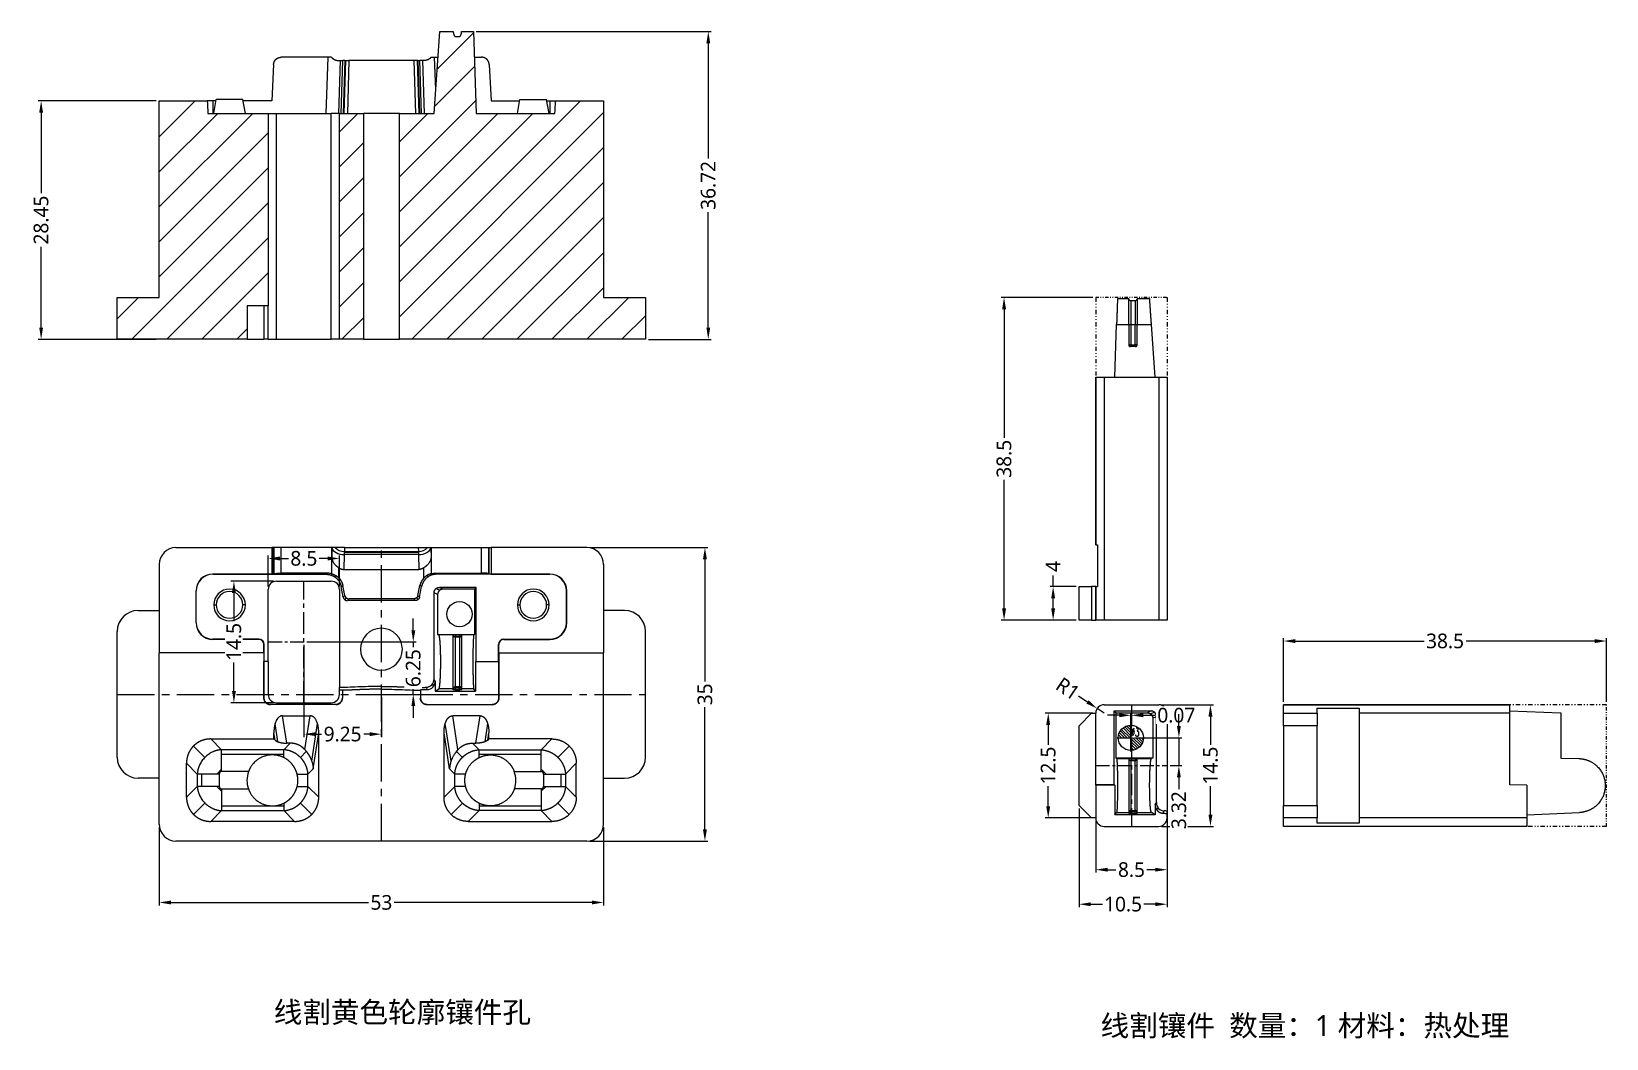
# Model space of a CAD drawing. Header units: millimetres. Extents: x 2455 to 2643, y 2006 to 2127.
import ezdxf
from ezdxf.enums import TextEntityAlignment as Align

# ---------------------------------------------------------------- set-up
doc = ezdxf.new("R2010")
doc.units = ezdxf.units.MM
doc.linetypes.add('CENTER', pattern=[50.8, 31.75, -6.35, 6.35, -6.35])
doc.linetypes.add('DIVIDE', pattern=[31.75, 12.7, -6.35, 0, -6.35, 0, -6.35])
doc.layers.add('1', color=7, linetype='Continuous', true_color=0xffffff)
doc.layers.add('21', color=7, linetype='Continuous', true_color=0xffffff)
doc.layers.add('dim', color=82, linetype='Continuous', lineweight=9)
doc.layers.add('epin', color=13, linetype='Continuous', lineweight=9)
doc.styles.add('Capful-A', font='')
doc.styles.add('TXT05', font='txt.shx', dxfattribs={"width": 0.5, "bigfont": 'gbcbig.shx'})
doc.styles.get('Capful-A').set_extended_font_data('Microsoft YaHei')
doc.dimstyles.new('Capful-A-1.0', dxfattribs={"dimscale": 0.7, "dimtxt": 2.5, "dimasz": 2.5, "dimexe": 1.5, "dimexo": 1, "dimgap": 1.5, "dimtad": 0, "dimdsep": 46, "dimtxsty": 'Capful-A', "dimcen": 0, "dimclrt": 2, "dimazin": 2, "dimtfac": 1, "dimtmove": 0, "dimatfit": 3, "dimfxl": 0, "dimtolj": 1, "dimtzin": 0, "dimarcsym": 0})

msp = doc.modelspace()

# ---------------------------------------------------------------- texts
at = {"char_height": 2.5, "attachment_point": 1, "style": 'Capful-A'}
for s, width, insert in [('线割黄色轮廓镶件孔', 42.75328, (2483.815, 2010.786)), ('线割镶件  数量：1 材料：热处理', 60.68378, (2582.421, 2009.178))]:
    msp.add_mtext_dynamic_manual_height_columns(s, width=width, gutter_width=12.5, heights=[0], dxfattribs=dict(at, insert=insert))

# ---------------------------------------------------------------- blocks, each defined once
blk = doc.blocks.new('*D30')
at = {"layer": 'Defpoints', "color": 0, "transparency": 16777216}
for p in [(2579.85, 2034.2), (2590.35, 2034.2), (2590.35, 2022.41)]:
    blk.add_point(p, dxfattribs=at)
at = {"layer": 'dim', "color": 0, "lineweight": -2, "transparency": 16777216}
for p, q in [((2579.85, 2033.85), (2579.85, 2022.06)), ((2590.35, 2033.85), (2590.35, 2022.06)), ((2581.25, 2022.41), (2582.64, 2022.41)), ((2588.95, 2022.41), (2587.56, 2022.41))]:
    blk.add_line(p, q, dxfattribs=at)
at = {"layer": 'dim', "color": 0, "transparency": 16777216}
for points in [[(2581.25, 2022.64), (2581.25, 2022.18), (2579.85, 2022.41)], [(2588.95, 2022.64), (2588.95, 2022.18), (2590.35, 2022.41)]]:
    blk.add_solid(points, dxfattribs=at)
at = {"layer": 'dim', "color": 2, "transparency": 16777216, "insert": (2585.1, 2022.41), "char_height": 1.75, "attachment_point": 5, "style": 'Capful-A', "bg_fill": 3, "box_fill_scale": 1.1, "bg_fill_color": 256, "bg_fill_true_color": 13158600, "bg_fill_transparency": 0}
blk.add_mtext('\\A1;10.5', dxfattribs=at)
blk = doc.blocks.new('*D31')
at = {"layer": 'Defpoints', "color": 0, "transparency": 16777216}
for p in [(2581.85, 2032.7), (2590.35, 2032.7), (2590.35, 2026.53)]:
    blk.add_point(p, dxfattribs=at)
at = {"layer": 'dim', "color": 0, "lineweight": -2, "transparency": 16777216}
for p, q in [((2581.85, 2032.35), (2581.85, 2026.18)), ((2590.35, 2032.35), (2590.35, 2026.18)), ((2583.25, 2026.53), (2584.25, 2026.53)), ((2588.95, 2026.53), (2587.95, 2026.53))]:
    blk.add_line(p, q, dxfattribs=at)
at = {"layer": 'dim', "color": 0, "transparency": 16777216}
for points in [[(2583.25, 2026.76), (2583.25, 2026.3), (2581.85, 2026.53)], [(2588.95, 2026.76), (2588.95, 2026.3), (2590.35, 2026.53)]]:
    blk.add_solid(points, dxfattribs=at)
at = {"layer": 'dim', "color": 2, "transparency": 16777216, "insert": (2586.1, 2026.53), "char_height": 1.75, "attachment_point": 5, "style": 'Capful-A', "bg_fill": 3, "box_fill_scale": 1.1, "bg_fill_color": 256, "bg_fill_true_color": 13158600, "bg_fill_transparency": 0}
blk.add_mtext('\\A1;8.5', dxfattribs=at)
blk = doc.blocks.new('*D32')
at = {"layer": 'Defpoints', "color": 0, "transparency": 16777216}
for p in [(2589.35, 2046.2), (2595.52, 2046.2), (2589.35, 2031.7)]:
    blk.add_point(p, dxfattribs=at)
at = {"layer": 'dim', "color": 0, "lineweight": -2, "transparency": 16777216}
for p, q in [((2589.7, 2046.2), (2595.87, 2046.2)), ((2595.52, 2044.8), (2595.52, 2041.41)), ((2595.52, 2033.1), (2595.52, 2036.49)), ((2589.7, 2031.7), (2595.87, 2031.7))]:
    blk.add_line(p, q, dxfattribs=at)
at = {"layer": 'dim', "color": 0, "transparency": 16777216}
for points in [[(2595.29, 2044.8), (2595.76, 2044.8), (2595.52, 2046.2)], [(2595.29, 2033.1), (2595.76, 2033.1), (2595.52, 2031.7)]]:
    blk.add_solid(points, dxfattribs=at)
at = {"layer": 'dim', "color": 2, "transparency": 16777216, "insert": (2595.52, 2038.95), "char_height": 1.75, "attachment_point": 5, "rotation": 90, "style": 'Capful-A', "bg_fill": 3, "box_fill_scale": 1.1, "bg_fill_color": 256, "bg_fill_true_color": 13158600, "bg_fill_transparency": 0}
blk.add_mtext('\\A1;14.5', dxfattribs=at)
blk = doc.blocks.new('epin_ejp_3')
at = {"layer": 'epin'}
h = blk.add_hatch(dxfattribs=at)
h.set_pattern_fill('_ANSI31', color=123, scale=0.075, angle=90)
h.set_pattern_definition([(135, (-191.06214, 45.0218), (-0.1683798, -0.1683798), [])])
h.paths.add_polyline_path([(0, 1.5, 0.41421356), (-1.5, 0), (0, 0)])
h.paths.add_polyline_path([(1.5, 0), (0, 0), (0, -1.5, 0.41421356)])
at = {"layer": 'epin', "color": 1, "linetype": 'CENTER', "ltscale": 0.06}
for p, q in [((-1.65, 0), (1.65, 0)), ((0, -1.65), (0, 1.65))]:
    blk.add_line(p, q, dxfattribs=at)
at = {"layer": 'epin'}
blk.add_circle((0, 0), 1.5, dxfattribs=at)
at = {"layer": 'epin', "color": 6, "style": 'TXT05', "width": 0.5}
blk.add_text('%%c3', height=1.05, dxfattribs=at).set_placement((0.4975, 0.675), align=Align.MIDDLE)
blk = doc.blocks.new('*D34')
at = {"layer": 'Defpoints', "color": 0, "transparency": 16777216}
for p in [(2582.02, 2045.76), (2582.85, 2045.2)]:
    blk.add_point(p, dxfattribs=at)
at = {"layer": 'dim', "color": 0, "lineweight": -2, "transparency": 16777216}
for p, q in [((2579.7, 2047.33), (2580.86, 2046.54)), ((2582.85, 2045.2), (2582.02, 2045.76))]:
    blk.add_line(p, q, dxfattribs=at)
at = {"layer": 'dim', "color": 2, "transparency": 16777216, "insert": (2578.52, 2048.13), "char_height": 1.75, "attachment_point": 5, "rotation": 325.9511, "style": 'Capful-A', "bg_fill": 3, "box_fill_scale": 1.1, "bg_fill_color": 256, "bg_fill_true_color": 13158600, "bg_fill_transparency": 0}
blk.add_mtext('\\A1;R1', dxfattribs=at)
at = {"layer": 'dim', "color": 0, "transparency": 16777216}
blk.add_solid([(2580.99, 2046.74), (2580.73, 2046.35), (2582.02, 2045.76)], dxfattribs=at)
blk = doc.blocks.new('*D35')
at = {"layer": 'Defpoints', "color": 0, "transparency": 16777216}
for p in [(2586.1, 2044.95), (2586.04, 2042.27), (2586.1, 2042.27)]:
    blk.add_point(p, dxfattribs=at)
at = {"layer": 'dim', "color": 0, "lineweight": -2, "transparency": 16777216}
for p, q in [((2584.64, 2044.95), (2583.24, 2044.95)), ((2586.04, 2042.62), (2586.04, 2045.3)), ((2586.04, 2044.95), (2586.1, 2044.95)), ((2586.1, 2042.62), (2586.1, 2045.3)), ((2587.5, 2044.95), (2588.9, 2044.95))]:
    blk.add_line(p, q, dxfattribs=at)
at = {"layer": 'dim', "color": 0, "transparency": 16777216}
for points in [[(2584.64, 2045.19), (2584.64, 2044.72), (2586.04, 2044.95)], [(2587.5, 2045.19), (2587.5, 2044.72), (2586.1, 2044.95)]]:
    blk.add_solid(points, dxfattribs=at)
at = {"layer": 'dim', "color": 2, "transparency": 16777216, "insert": (2591.45, 2044.95), "char_height": 1.75, "attachment_point": 5, "style": 'Capful-A', "bg_fill": 3, "box_fill_scale": 1.1, "bg_fill_color": 256, "bg_fill_true_color": 13158600, "bg_fill_transparency": 0}
blk.add_mtext('\\A1;0.07', dxfattribs=at)
blk = doc.blocks.new('*D36')
at = {"layer": 'Defpoints', "color": 0, "transparency": 16777216}
for p in [(2586.1, 2042.27), (2590.35, 2038.95), (2591.76, 2038.95)]:
    blk.add_point(p, dxfattribs=at)
at = {"layer": 'dim', "color": 0, "lineweight": -2, "transparency": 16777216}
for p, q in [((2591.76, 2043.67), (2591.76, 2045.07)), ((2586.45, 2042.27), (2592.11, 2042.27)), ((2591.76, 2042.27), (2591.76, 2038.95)), ((2590.7, 2038.95), (2592.11, 2038.95)), ((2591.76, 2037.55), (2591.76, 2036.15))]:
    blk.add_line(p, q, dxfattribs=at)
at = {"layer": 'dim', "color": 0, "transparency": 16777216}
for points in [[(2591.53, 2043.67), (2591.99, 2043.67), (2591.76, 2042.27)], [(2591.53, 2037.55), (2591.99, 2037.55), (2591.76, 2038.95)]]:
    blk.add_solid(points, dxfattribs=at)
at = {"layer": 'dim', "color": 2, "transparency": 16777216, "insert": (2591.76, 2033.63), "char_height": 1.75, "attachment_point": 5, "rotation": 90, "style": 'Capful-A', "bg_fill": 3, "box_fill_scale": 1.1, "bg_fill_color": 256, "bg_fill_true_color": 13158600, "bg_fill_transparency": 0}
blk.add_mtext('\\A1;3.32', dxfattribs=at)
blk = doc.blocks.new('*D37')
at = {"layer": 'Defpoints', "color": 0, "transparency": 16777216}
for p in [(2576.18, 2045.2), (2581.85, 2045.2), (2581.85, 2032.7)]:
    blk.add_point(p, dxfattribs=at)
at = {"layer": 'dim', "color": 0, "lineweight": -2, "transparency": 16777216}
for p, q in [((2581.5, 2045.2), (2575.83, 2045.2)), ((2576.18, 2043.8), (2576.18, 2041.41)), ((2576.18, 2034.1), (2576.18, 2036.49)), ((2581.5, 2032.7), (2575.83, 2032.7))]:
    blk.add_line(p, q, dxfattribs=at)
at = {"layer": 'dim', "color": 0, "transparency": 16777216}
for points in [[(2575.94, 2043.8), (2576.41, 2043.8), (2576.18, 2045.2)], [(2575.94, 2034.1), (2576.41, 2034.1), (2576.18, 2032.7)]]:
    blk.add_solid(points, dxfattribs=at)
at = {"layer": 'dim', "color": 2, "transparency": 16777216, "insert": (2576.18, 2038.95), "char_height": 1.75, "attachment_point": 5, "rotation": 90, "style": 'Capful-A', "bg_fill": 3, "box_fill_scale": 1.1, "bg_fill_color": 256, "bg_fill_true_color": 13158600, "bg_fill_transparency": 0}
blk.add_mtext('\\A1;12.5', dxfattribs=at)
blk = doc.blocks.new('*D38')
at = {"layer": 'Defpoints', "color": 0, "transparency": 16777216}
for p in [(2576.76, 2060.3), (2579.85, 2060.3), (2579.85, 2056.3)]:
    blk.add_point(p, dxfattribs=at)
at = {"layer": 'dim', "color": 0, "lineweight": -2, "transparency": 16777216}
for p, q in [((2576.76, 2060.3), (2576.76, 2061.7)), ((2579.5, 2060.3), (2576.41, 2060.3)), ((2576.76, 2057.7), (2576.76, 2058.9)), ((2579.5, 2056.3), (2576.41, 2056.3))]:
    blk.add_line(p, q, dxfattribs=at)
at = {"layer": 'dim', "color": 0, "transparency": 16777216}
for points in [[(2576.53, 2058.9), (2577, 2058.9), (2576.76, 2060.3)], [(2576.53, 2057.7), (2577, 2057.7), (2576.76, 2056.3)]]:
    blk.add_solid(points, dxfattribs=at)
at = {"layer": 'dim', "color": 2, "transparency": 16777216, "insert": (2576.76, 2062.7), "char_height": 1.75, "attachment_point": 5, "rotation": 90, "style": 'Capful-A', "bg_fill": 3, "box_fill_scale": 1.1, "bg_fill_color": 256, "bg_fill_true_color": 13158600, "bg_fill_transparency": 0}
blk.add_mtext('\\A1;4', dxfattribs=at)
blk = doc.blocks.new('*D39')
at = {"layer": 'Defpoints', "color": 0, "transparency": 16777216}
for p in [(2570.91, 2094.8), (2581.85, 2094.8), (2579.85, 2056.3)]:
    blk.add_point(p, dxfattribs=at)
at = {"layer": 'dim', "color": 0, "lineweight": -2, "transparency": 16777216}
for p, q in [((2581.5, 2094.8), (2570.56, 2094.8)), ((2570.91, 2093.4), (2570.91, 2078.05)), ((2570.91, 2057.7), (2570.91, 2073.05)), ((2579.5, 2056.3), (2570.56, 2056.3))]:
    blk.add_line(p, q, dxfattribs=at)
at = {"layer": 'dim', "color": 0, "transparency": 16777216}
for points in [[(2570.68, 2093.4), (2571.15, 2093.4), (2570.91, 2094.8)], [(2570.68, 2057.7), (2571.15, 2057.7), (2570.91, 2056.3)]]:
    blk.add_solid(points, dxfattribs=at)
at = {"layer": 'dim', "color": 2, "transparency": 16777216, "insert": (2570.91, 2075.55), "char_height": 1.75, "attachment_point": 5, "rotation": 90, "style": 'Capful-A', "bg_fill": 3, "box_fill_scale": 1.1, "bg_fill_color": 256, "bg_fill_true_color": 13158600, "bg_fill_transparency": 0}
blk.add_mtext('\\A1;38.5', dxfattribs=at)
blk = doc.blocks.new('*D40')
at = {"layer": 'Defpoints', "color": 0, "transparency": 16777216}
for p in [(2487.41, 2053.7), (2496.66, 2047.45)]:
    blk.add_point(p, dxfattribs=at)
at = {"layer": 'dim', "color": 0, "lineweight": -2, "transparency": 16777216}
for p, q in [((2500.46, 2055.1), (2500.46, 2056.5)), ((2487.76, 2053.7), (2500.81, 2053.7)), ((2500.46, 2053.7), (2500.46, 2053.09)), ((2497.01, 2047.45), (2500.81, 2047.45)), ((2500.46, 2047.45), (2500.46, 2048.06)), ((2500.46, 2046.05), (2500.46, 2044.65))]:
    blk.add_line(p, q, dxfattribs=at)
at = {"layer": 'dim', "color": 0, "transparency": 16777216}
for points in [[(2500.23, 2055.1), (2500.7, 2055.1), (2500.46, 2053.7)], [(2500.23, 2046.05), (2500.7, 2046.05), (2500.46, 2047.45)]]:
    blk.add_solid(points, dxfattribs=at)
at = {"layer": 'dim', "color": 2, "transparency": 16777216, "insert": (2500.46, 2050.57), "char_height": 1.75, "attachment_point": 5, "rotation": 90, "style": 'Capful-A', "bg_fill": 3, "box_fill_scale": 1.1, "bg_fill_color": 256, "bg_fill_true_color": 13158600, "bg_fill_transparency": 0}
blk.add_mtext('\\A1;6.25', dxfattribs=at)
at = {"layer": 'Defpoints', "color": 0, "transparency": 16777216}
blk.add_point((2500.46, 2047.45), dxfattribs=at)
blk = doc.blocks.new('*D41')
at = {"layer": 'Defpoints', "color": 0, "transparency": 16777216}
for p in [(2487.41, 2053.7), (2496.66, 2047.45), (2487.41, 2042.7)]:
    blk.add_point(p, dxfattribs=at)
at = {"layer": 'dim', "color": 0, "lineweight": -2, "transparency": 16777216}
for p, q in [((2487.41, 2053.35), (2487.41, 2042.35)), ((2496.66, 2047.1), (2496.66, 2042.35)), ((2488.81, 2042.7), (2489.51, 2042.7)), ((2495.26, 2042.7), (2494.55, 2042.7))]:
    blk.add_line(p, q, dxfattribs=at)
at = {"layer": 'dim', "color": 0, "transparency": 16777216}
for points in [[(2488.81, 2042.93), (2488.81, 2042.47), (2487.41, 2042.7)], [(2495.26, 2042.93), (2495.26, 2042.47), (2496.66, 2042.7)]]:
    blk.add_solid(points, dxfattribs=at)
at = {"layer": 'dim', "color": 2, "transparency": 16777216, "insert": (2492.03, 2042.7), "char_height": 1.75, "attachment_point": 5, "style": 'Capful-A', "bg_fill": 3, "box_fill_scale": 1.1, "bg_fill_color": 256, "bg_fill_true_color": 13158600, "bg_fill_transparency": 0}
blk.add_mtext('\\A1;9.25', dxfattribs=at)
blk = doc.blocks.new('*D42')
at = {"layer": 'Defpoints', "color": 0, "transparency": 16777216}
for p in [(2479.07, 2060.95), (2484.16, 2060.95), (2484.16, 2046.45)]:
    blk.add_point(p, dxfattribs=at)
at = {"layer": 'dim', "color": 0, "lineweight": -2, "transparency": 16777216}
for p, q in [((2483.81, 2060.95), (2478.72, 2060.95)), ((2479.07, 2059.55), (2479.07, 2056.16)), ((2479.07, 2047.85), (2479.07, 2051.24)), ((2483.81, 2046.45), (2478.72, 2046.45))]:
    blk.add_line(p, q, dxfattribs=at)
at = {"layer": 'dim', "color": 0, "transparency": 16777216}
for points in [[(2478.84, 2059.55), (2479.31, 2059.55), (2479.07, 2060.95)], [(2478.84, 2047.85), (2479.31, 2047.85), (2479.07, 2046.45)]]:
    blk.add_solid(points, dxfattribs=at)
at = {"layer": 'dim', "color": 2, "transparency": 16777216, "insert": (2479.07, 2053.7), "char_height": 1.75, "attachment_point": 5, "rotation": 90, "style": 'Capful-A', "bg_fill": 3, "box_fill_scale": 1.1, "bg_fill_color": 256, "bg_fill_true_color": 13158600, "bg_fill_transparency": 0}
blk.add_mtext('\\A1;14.5', dxfattribs=at)
blk = doc.blocks.new('*D43')
at = {"layer": 'Defpoints', "color": 0, "transparency": 16777216}
for p in [(2491.66, 2063.66), (2483.16, 2059.95), (2491.66, 2059.95)]:
    blk.add_point(p, dxfattribs=at)
at = {"layer": 'dim', "color": 0, "lineweight": -2, "transparency": 16777216}
for p, q in [((2483.16, 2060.3), (2483.16, 2064.01)), ((2484.56, 2063.66), (2485.56, 2063.66)), ((2490.26, 2063.66), (2489.25, 2063.66)), ((2491.66, 2060.3), (2491.66, 2064.01))]:
    blk.add_line(p, q, dxfattribs=at)
at = {"layer": 'dim', "color": 0, "transparency": 16777216}
for points in [[(2484.56, 2063.89), (2484.56, 2063.42), (2483.16, 2063.66)], [(2490.26, 2063.89), (2490.26, 2063.42), (2491.66, 2063.66)]]:
    blk.add_solid(points, dxfattribs=at)
at = {"layer": 'dim', "color": 2, "transparency": 16777216, "insert": (2487.41, 2063.66), "char_height": 1.75, "attachment_point": 5, "style": 'Capful-A', "bg_fill": 3, "box_fill_scale": 1.1, "bg_fill_color": 256, "bg_fill_true_color": 13158600, "bg_fill_transparency": 0}
blk.add_mtext('\\A1;8.5', dxfattribs=at)
blk = doc.blocks.new('*D45')
at = {"layer": 'Defpoints', "color": 0, "transparency": 16777216}
for p in [(2642.75, 2053.81), (2604.25, 2046.2), (2642.75, 2046.2)]:
    blk.add_point(p, dxfattribs=at)
at = {"layer": 'dim', "color": 0, "lineweight": -2, "transparency": 16777216}
for p, q in [((2604.25, 2046.55), (2604.25, 2054.16)), ((2605.65, 2053.81), (2621, 2053.81)), ((2641.35, 2053.81), (2626, 2053.81)), ((2642.75, 2046.55), (2642.75, 2054.16))]:
    blk.add_line(p, q, dxfattribs=at)
at = {"layer": 'dim', "color": 0, "transparency": 16777216}
for points in [[(2605.65, 2054.04), (2605.65, 2053.57), (2604.25, 2053.81)], [(2641.35, 2054.04), (2641.35, 2053.57), (2642.75, 2053.81)]]:
    blk.add_solid(points, dxfattribs=at)
at = {"layer": 'dim', "color": 2, "transparency": 16777216, "insert": (2623.5, 2053.81), "char_height": 1.75, "attachment_point": 5, "style": 'Capful-A', "bg_fill": 3, "box_fill_scale": 1.1, "bg_fill_color": 256, "bg_fill_true_color": 13158600, "bg_fill_transparency": 0}
blk.add_mtext('\\A1;38.5', dxfattribs=at)
blk = doc.blocks.new('*D47')
at = {"layer": 'Defpoints', "color": 0, "transparency": 16777216}
for p in [(2507.62, 2126.53), (2535.64, 2126.53), (2528.16, 2089.8)]:
    blk.add_point(p, dxfattribs=at)
at = {"layer": 'dim', "color": 0, "lineweight": -2, "transparency": 16777216}
for p, q in [((2507.97, 2126.53), (2535.99, 2126.53)), ((2535.64, 2125.13), (2535.64, 2111.36)), ((2535.64, 2091.2), (2535.64, 2104.96)), ((2528.51, 2089.8), (2535.99, 2089.8))]:
    blk.add_line(p, q, dxfattribs=at)
at = {"layer": 'dim', "color": 0, "transparency": 16777216}
for points in [[(2535.41, 2125.13), (2535.87, 2125.13), (2535.64, 2126.53)], [(2535.41, 2091.2), (2535.87, 2091.2), (2535.64, 2089.8)]]:
    blk.add_solid(points, dxfattribs=at)
at = {"layer": 'dim', "color": 2, "transparency": 16777216, "insert": (2535.64, 2108.16), "char_height": 1.75, "attachment_point": 5, "rotation": 90, "style": 'Capful-A', "bg_fill": 3, "box_fill_scale": 1.1, "bg_fill_color": 256, "bg_fill_true_color": 13158600, "bg_fill_transparency": 0}
blk.add_mtext('\\A1;36.72', dxfattribs=at)
blk = doc.blocks.new('*D48')
at = {"layer": 'Defpoints', "color": 0, "transparency": 16777216}
for p in [(2470.16, 2118.25), (2456.08, 2089.8), (2470.16, 2089.8)]:
    blk.add_point(p, dxfattribs=at)
at = {"layer": 'dim', "color": 0, "lineweight": -2, "transparency": 16777216}
for p, q in [((2469.81, 2118.25), (2455.73, 2118.25)), ((2456.08, 2116.85), (2456.08, 2107.22)), ((2456.08, 2091.2), (2456.08, 2100.84)), ((2469.81, 2089.8), (2455.73, 2089.8))]:
    blk.add_line(p, q, dxfattribs=at)
at = {"layer": 'dim', "color": 0, "transparency": 16777216}
for points in [[(2455.85, 2116.85), (2456.31, 2116.85), (2456.08, 2118.25)], [(2455.85, 2091.2), (2456.31, 2091.2), (2456.08, 2089.8)]]:
    blk.add_solid(points, dxfattribs=at)
at = {"layer": 'dim', "color": 2, "transparency": 16777216, "insert": (2456.08, 2104.03), "char_height": 1.75, "attachment_point": 5, "rotation": 90, "style": 'Capful-A', "bg_fill": 3, "box_fill_scale": 1.1, "bg_fill_color": 256, "bg_fill_true_color": 13158600, "bg_fill_transparency": 0}
blk.add_mtext('\\A1;28.45', dxfattribs=at)
blk = doc.blocks.new('*D49')
at = {"layer": 'Defpoints', "color": 0, "transparency": 16777216}
for p in [(2470.16, 2031.95), (2523.16, 2031.95), (2523.16, 2022.62)]:
    blk.add_point(p, dxfattribs=at)
at = {"layer": 'dim', "color": 0, "lineweight": -2, "transparency": 16777216}
for p, q in [((2470.16, 2031.6), (2470.16, 2022.27)), ((2523.16, 2031.6), (2523.16, 2022.27)), ((2471.56, 2022.62), (2495.13, 2022.62)), ((2521.76, 2022.62), (2498.18, 2022.62))]:
    blk.add_line(p, q, dxfattribs=at)
at = {"layer": 'dim', "color": 0, "transparency": 16777216}
for points in [[(2471.56, 2022.85), (2471.56, 2022.39), (2470.16, 2022.62)], [(2521.76, 2022.85), (2521.76, 2022.39), (2523.16, 2022.62)]]:
    blk.add_solid(points, dxfattribs=at)
at = {"layer": 'dim', "color": 2, "transparency": 16777216, "insert": (2496.66, 2022.62), "char_height": 1.75, "attachment_point": 5, "style": 'Capful-A', "bg_fill": 3, "box_fill_scale": 1.1, "bg_fill_color": 256, "bg_fill_true_color": 13158600, "bg_fill_transparency": 0}
blk.add_mtext('\\A1;53', dxfattribs=at)
blk = doc.blocks.new('*D50')
at = {"layer": 'Defpoints', "color": 0, "transparency": 16777216}
for p in [(2521.16, 2064.95), (2535.24, 2064.95), (2521.16, 2029.95)]:
    blk.add_point(p, dxfattribs=at)
at = {"layer": 'dim', "color": 0, "lineweight": -2, "transparency": 16777216}
for p, q in [((2521.51, 2064.95), (2535.59, 2064.95)), ((2535.24, 2063.55), (2535.24, 2048.99)), ((2535.24, 2031.35), (2535.24, 2045.91)), ((2521.51, 2029.95), (2535.59, 2029.95))]:
    blk.add_line(p, q, dxfattribs=at)
at = {"layer": 'dim', "color": 0, "transparency": 16777216}
for points in [[(2535, 2063.55), (2535.47, 2063.55), (2535.24, 2064.95)], [(2535, 2031.35), (2535.47, 2031.35), (2535.24, 2029.95)]]:
    blk.add_solid(points, dxfattribs=at)
at = {"layer": 'dim', "color": 2, "transparency": 16777216, "insert": (2535.24, 2047.45), "char_height": 1.75, "attachment_point": 5, "rotation": 90, "style": 'Capful-A', "bg_fill": 3, "box_fill_scale": 1.1, "bg_fill_color": 256, "bg_fill_true_color": 13158600, "bg_fill_transparency": 0}
blk.add_mtext('\\A1;35', dxfattribs=at)

# ---------------------------------------------------------------- hatches: boundary and pattern name
at = {"layer": '1', "linetype": 'Continuous', "lineweight": 18}
h = msp.add_hatch(dxfattribs=at)
h.set_pattern_fill('ANSI31', scale=0.93, style=0)
h.set_pattern_definition([(45, (2252.6583, 1449.6432), (-2.08791, 2.08791), [])])
h.paths.add_polyline_path([(2491.656, 2089.802), (2491.656, 2116.762), (2494.511, 2116.762), (2494.511, 2089.802)], flags=0)
edge = h.paths.add_edge_path(flags=0)
edge.add_line((2483.156, 2116.762), (2483.156, 2093.802))
edge.add_line((2483.156, 2093.802), (2480.656, 2093.802))
edge.add_line((2480.656, 2093.802), (2480.656, 2089.802))
edge.add_line((2480.656, 2089.802), (2465.156, 2089.802))
edge.add_line((2465.156, 2089.802), (2465.156, 2094.802))
edge.add_line((2465.156, 2094.802), (2470.156, 2094.802))
edge.add_line((2470.156, 2094.802), (2470.156, 2118.252))
edge.add_line((2470.156, 2118.252), (2475.889, 2118.252))
edge.add_spline(control_points=[(2475.889, 2118.252), (2475.915, 2117.756), (2475.942, 2117.259), (2475.971, 2116.762)], knot_values=[0, 0, 0, 0, 1, 1, 1, 1], degree=3, periodic=0)
edge.add_line((2475.971, 2116.762), (2483.156, 2116.762))
edge = h.paths.add_edge_path(flags=0)
edge.add_spline(control_points=[(2517.34, 2116.762), (2517.369, 2117.259), (2517.397, 2117.756), (2517.423, 2118.252)], knot_values=[0, 0, 0, 0, 1, 1, 1, 1], degree=3, periodic=0)
edge.add_line((2517.423, 2118.252), (2523.156, 2118.252))
edge.add_line((2523.156, 2118.252), (2523.156, 2094.802))
edge.add_line((2523.156, 2094.802), (2528.156, 2094.802))
edge.add_line((2528.156, 2094.802), (2528.156, 2089.802))
edge.add_line((2528.156, 2089.802), (2498.8, 2089.802))
edge.add_line((2498.8, 2089.802), (2498.8, 2116.762))
edge.add_line((2498.8, 2116.762), (2502.936, 2116.762))
edge.add_line((2502.936, 2116.762), (2503.619, 2126.527))
edge.add_line((2503.619, 2126.527), (2505.228, 2126.527))
edge.add_spline(control_points=[(2505.228, 2126.527), (2505.232, 2126.499), (2505.235, 2126.47), (2505.239, 2126.442), (2505.242, 2126.414), (2505.246, 2126.386), (2505.25, 2126.357), (2505.253, 2126.329), (2505.257, 2126.301), (2505.264, 2126.245), (2505.271, 2126.218), (2505.284, 2126.177), (2505.289, 2126.163), (2505.299, 2126.136), (2505.304, 2126.123), (2505.321, 2126.084), (2505.334, 2126.058), (2505.356, 2126.021), (2505.364, 2126.009), (2505.377, 2125.992), (2505.381, 2125.987), (2505.391, 2125.976), (2505.396, 2125.971), (2505.406, 2125.961), (2505.412, 2125.956), (2505.423, 2125.948), (2505.43, 2125.944), (2505.443, 2125.938), (2505.449, 2125.935), (2505.46, 2125.932), (2505.464, 2125.932), (2505.478, 2125.93)], knot_values=[0, 0, 0, 0, 0.1269841, 0.1269841, 0.1904762, 0.1904762, 0.2539683, 0.2539683, 0.3809524, 0.3809524, 0.5079365, 0.5079365, 0.5714286, 0.5714286, 0.6349206, 0.6349206, 0.7619048, 0.7619048, 0.8253968, 0.8253968, 0.8571429, 0.8571429, 0.8888889, 0.8888889, 0.9206349, 0.9206349, 0.952381, 0.952381, 0.984127, 0.984127, 1, 1, 1, 1], degree=3, periodic=0)
edge.add_line((2505.478, 2125.93), (2505.978, 2125.93))
edge.add_spline(control_points=[(2505.978, 2125.93), (2506.006, 2125.935), (2506.013, 2125.938), (2506.026, 2125.944), (2506.032, 2125.948), (2506.044, 2125.956), (2506.05, 2125.961), (2506.065, 2125.976), (2506.075, 2125.987), (2506.092, 2126.009), (2506.1, 2126.021), (2506.122, 2126.058), (2506.135, 2126.084), (2506.152, 2126.123), (2506.157, 2126.137), (2506.167, 2126.163), (2506.172, 2126.177), (2506.184, 2126.218), (2506.192, 2126.245), (2506.199, 2126.301), (2506.204, 2126.339), (2506.209, 2126.376), (2506.214, 2126.414), (2506.218, 2126.452), (2506.223, 2126.489), (2506.228, 2126.527)], knot_values=[0, 0, 0, 0, 0.0322581, 0.0322581, 0.0645161, 0.0645161, 0.0967742, 0.0967742, 0.1612903, 0.1612903, 0.2258065, 0.2258065, 0.3548387, 0.3548387, 0.4193548, 0.4193548, 0.483871, 0.483871, 0.6129032, 0.6129032, 0.7419355, 0.7419355, 0.8709677, 0.8709677, 1, 1, 1, 1], degree=3, periodic=0)
edge.add_line((2506.228, 2126.527), (2507.624, 2126.527))
edge.add_line((2507.624, 2126.527), (2507.965, 2116.762))
edge.add_line((2507.965, 2116.762), (2517.34, 2116.762))

# ---------------------------------------------------------------- linework, layer by layer
at = {"layer": '1', "color": 7, "linetype": 'Continuous', "lineweight": 18}
for p, q in [((2502.936, 2116.762), (2503.619, 2126.527)), ((2503.619, 2126.527), (2505.228, 2126.527)), ((2506.228, 2126.527), (2507.624, 2126.527)), ((2507.624, 2126.527), (2507.965, 2116.762)), ((2505.478, 2125.93), (2505.978, 2125.93)), ((2483.801, 2122.6), (2483.573, 2118.252)), ((2490.304, 2123.453), (2484.7, 2123.453)), ((2490.089, 2116.762), (2490.304, 2123.453)), ((2491.565, 2116.762), (2491.767, 2123.053)), ((2491.854, 2116.762), (2492.056, 2123.053)), ((2492.292, 2123.053), (2492.056, 2123.053)), ((2492.292, 2123.053), (2492.112, 2116.762)), ((2492.372, 2123.053), (2492.192, 2116.763)), ((2492.782, 2123.053), (2492.602, 2116.762)), ((2500.529, 2123.053), (2492.782, 2123.053)), ((2500.529, 2123.053), (2500.709, 2116.762)), ((2500.939, 2123.053), (2501.119, 2116.762)), ((2501.019, 2123.053), (2501.255, 2123.053)), ((2501.019, 2123.053), (2501.199, 2116.762)), ((2501.457, 2116.762), (2501.255, 2123.053)), ((2501.545, 2123.051), (2501.747, 2116.762)), ((2503.008, 2123.453), (2503.404, 2123.453)), ((2503.132, 2119.568), (2503.008, 2123.453)), ((2507.732, 2123.453), (2508.611, 2123.453)), ((2509.51, 2122.6), (2509.738, 2118.252)), ((2470.156, 2094.802), (2470.156, 2118.252)), ((2470.156, 2118.252), (2475.889, 2118.252)), ((2476.556, 2118.252), (2475.889, 2118.252)), ((2475.971, 2116.762), (2483.156, 2116.762)), ((2476.556, 2118.252), (2476.556, 2116.762)), ((2476.921, 2118.252), (2476.556, 2118.252)), ((2476.658, 2116.762), (2476.953, 2118.432)), ((2480.142, 2118.432), (2476.953, 2118.432)), ((2480.437, 2116.762), (2480.142, 2118.432)), ((2483.573, 2118.252), (2480.174, 2118.252)), ((2483.156, 2116.762), (2483.156, 2093.802)), ((2483.156, 2116.762), (2484.156, 2116.762)), ((2484.156, 2116.762), (2490.656, 2116.762)), ((2484.156, 2089.802), (2484.156, 2116.762)), ((2491.656, 2116.762), (2490.656, 2116.762)), ((2490.656, 2089.802), (2490.656, 2116.762)), ((2491.656, 2089.802), (2491.656, 2116.762)), ((2491.656, 2116.762), (2494.511, 2116.762)), ((2494.511, 2116.762), (2494.511, 2089.802)), ((2496.656, 2116.762), (2494.511, 2116.762)), ((2498.8, 2116.762), (2496.656, 2116.762)), ((2498.8, 2089.802), (2498.8, 2116.762)), ((2498.8, 2116.762), (2502.936, 2116.762)), ((2507.965, 2116.762), (2517.34, 2116.762)), ((2509.738, 2118.252), (2513.137, 2118.252)), ((2512.875, 2116.762), (2513.169, 2118.432)), ((2513.169, 2118.432), (2516.358, 2118.432)), ((2516.653, 2116.762), (2516.358, 2118.432)), ((2516.39, 2118.252), (2516.756, 2118.252)), ((2516.756, 2118.252), (2517.427, 2118.252)), ((2516.756, 2118.252), (2516.756, 2116.762)), ((2517.423, 2118.252), (2523.156, 2118.252)), ((2523.156, 2118.252), (2523.156, 2094.802)), ((2465.156, 2089.802), (2465.156, 2094.802)), ((2465.156, 2094.802), (2470.156, 2094.802)), ((2523.156, 2094.802), (2528.156, 2094.802)), ((2528.156, 2094.802), (2528.156, 2089.802)), ((2483.156, 2093.802), (2480.656, 2093.802)), ((2480.656, 2093.802), (2480.656, 2089.802)), ((2482.656, 2093.802), (2482.656, 2089.802)), ((2483.156, 2089.802), (2483.156, 2093.802)), ((2480.656, 2089.802), (2465.156, 2089.802)), ((2480.656, 2089.802), (2482.656, 2089.802)), ((2483.156, 2089.802), (2482.656, 2089.802)), ((2483.156, 2089.802), (2484.156, 2089.802)), ((2484.156, 2089.802), (2490.656, 2089.802)), ((2491.656, 2089.802), (2490.656, 2089.802)), ((2494.511, 2089.802), (2491.656, 2089.802)), ((2494.511, 2089.802), (2496.656, 2089.802)), ((2496.656, 2089.802), (2498.8, 2089.802)), ((2528.156, 2089.802), (2498.8, 2089.802)), ((2472.156, 2064.949), (2483.573, 2064.949)), ((2483.801, 2064.949), (2483.573, 2064.949)), ((2483.573, 2064.949), (2483.573, 2061.799)), ((2483.801, 2061.875), (2483.801, 2064.949)), ((2484.7, 2064.949), (2483.801, 2064.949)), ((2483.846, 2064.949), (2483.846, 2061.879)), ((2490.706, 2064.949), (2484.7, 2064.949)), ((2484.7, 2061.89), (2484.7, 2064.949)), ((2490.717, 2064.949), (2490.706, 2064.167)), ((2490.706, 2064.949), (2490.717, 2064.949)), ((2490.706, 2064.949), (2490.706, 2064.167)), ((2490.706, 2064.167), (2490.706, 2061.844)), ((2490.739, 2064.949), (2490.717, 2064.949)), ((2490.75, 2064.907), (2490.733, 2063.762)), ((2501.08, 2064.38), (2492.231, 2064.38)), ((2492.265, 2064.949), (2492.24, 2064.485)), ((2492.24, 2064.485), (2501.071, 2064.485)), ((2492.265, 2064.949), (2501.046, 2064.949)), ((2501.046, 2064.949), (2501.071, 2064.485)), ((2502.561, 2064.907), (2502.578, 2063.762)), ((2502.573, 2064.949), (2502.594, 2064.949)), ((2502.606, 2064.949), (2502.594, 2064.949)), ((2502.594, 2064.949), (2502.606, 2064.167)), ((2502.606, 2064.949), (2508.611, 2064.949)), ((2502.606, 2064.949), (2502.606, 2064.167)), ((2502.606, 2064.167), (2502.606, 2061.844)), ((2508.611, 2061.89), (2508.611, 2064.949)), ((2508.611, 2064.949), (2509.51, 2064.949)), ((2509.465, 2061.879), (2509.465, 2064.949)), ((2509.51, 2064.949), (2509.738, 2064.949)), ((2509.51, 2061.875), (2509.51, 2064.949)), ((2509.738, 2064.949), (2509.738, 2061.799)), ((2521.156, 2064.949), (2509.738, 2064.949)), ((2470.156, 2062.949), (2470.156, 2052.399)), ((2491.6, 2061.318), (2491.6, 2062.541)), ((2492.219, 2064.121), (2492.193, 2062.351)), ((2492.193, 2062.351), (2501.118, 2062.351)), ((2501.092, 2064.121), (2492.219, 2064.121)), ((2501.092, 2064.121), (2501.118, 2062.351)), ((2501.711, 2061.318), (2501.711, 2062.541)), ((2523.156, 2062.949), (2523.156, 2052.399)), ((2475.141, 2061.213), (2475.16, 2061.195)), ((2483.573, 2061.799), (2476.556, 2061.799)), ((2476.556, 2061.799), (2476.556, 2061.773)), ((2476.556, 2061.773), (2490.089, 2061.773)), ((2483.801, 2061.875), (2483.573, 2061.799)), ((2490.304, 2061.89), (2484.7, 2061.89)), ((2490.089, 2061.773), (2490.304, 2061.89)), ((2491.051, 2061.494), (2491.255, 2061.605)), ((2491.854, 2060.326), (2492.056, 2060.436)), ((2492.292, 2059.253), (2492.056, 2060.436)), ((2501.019, 2059.253), (2501.255, 2060.436)), ((2501.457, 2060.326), (2501.255, 2060.436)), ((2502.26, 2061.494), (2502.056, 2061.605)), ((2503.223, 2061.773), (2503.008, 2061.89)), ((2503.008, 2061.89), (2508.611, 2061.89)), ((2516.756, 2061.773), (2503.223, 2061.773)), ((2509.51, 2061.875), (2509.738, 2061.799)), ((2509.738, 2061.799), (2516.756, 2061.799)), ((2516.756, 2061.799), (2516.756, 2061.773)), ((2518.151, 2061.195), (2518.17, 2061.213)), ((2474.556, 2059.799), (2474.582, 2059.799)), ((2474.556, 2055.999), (2474.556, 2059.799)), ((2474.582, 2055.999), (2474.582, 2059.799)), ((2492.112, 2059.033), (2491.854, 2060.326)), ((2492.292, 2059.253), (2492.112, 2059.033)), ((2492.465, 2058.965), (2492.285, 2058.745)), ((2492.782, 2058.851), (2492.602, 2058.632)), ((2500.709, 2058.632), (2492.602, 2058.632)), ((2500.529, 2058.851), (2492.782, 2058.851)), ((2500.529, 2058.851), (2500.709, 2058.632)), ((2501.026, 2058.745), (2500.846, 2058.965)), ((2501.019, 2059.253), (2501.199, 2059.033)), ((2501.199, 2059.033), (2501.457, 2060.326)), ((2503.362, 2059.35), (2502.936, 2059.563)), ((2502.936, 2049.289), (2502.936, 2059.563)), ((2503.196, 2060.082), (2503.622, 2059.869)), ((2503.362, 2059.35), (2503.362, 2054.574)), ((2507.965, 2060.212), (2503.586, 2060.212)), ((2504.012, 2059.999), (2503.586, 2060.212)), ((2507.753, 2059.999), (2504.012, 2059.999)), ((2507.965, 2060.212), (2507.753, 2059.999)), ((2507.753, 2059.999), (2507.753, 2054.574)), ((2507.965, 2051.385), (2507.965, 2060.212)), ((2518.756, 2059.799), (2518.73, 2059.799)), ((2518.73, 2055.999), (2518.73, 2059.799)), ((2518.756, 2055.999), (2518.756, 2059.799)), ((2467.656, 2057.449), (2470.156, 2057.449)), ((2476.658, 2058.123), (2476.953, 2058.123)), ((2480.437, 2058.123), (2480.142, 2058.123)), ((2512.875, 2058.123), (2513.169, 2058.123)), ((2516.653, 2058.123), (2516.358, 2058.123)), ((2525.656, 2057.449), (2523.156, 2057.449)), ((2465.156, 2039.949), (2465.156, 2054.949)), ((2474.556, 2055.999), (2474.582, 2055.999)), ((2518.756, 2055.999), (2518.73, 2055.999)), ((2528.156, 2039.949), (2528.156, 2054.949)), ((2475.16, 2054.603), (2475.141, 2054.585)), ((2482.056, 2054.025), (2476.556, 2054.025)), ((2476.556, 2053.999), (2476.556, 2054.025)), ((2482.056, 2053.999), (2476.556, 2053.999)), ((2482.056, 2054.025), (2482.056, 2053.999)), ((2482.48, 2053.823), (2482.498, 2053.842)), ((2482.682, 2053.399), (2482.656, 2053.399)), ((2482.656, 2052.399), (2482.656, 2053.399)), ((2482.682, 2051.385), (2482.682, 2053.399)), ((2503.362, 2054.574), (2503.511, 2054.536)), ((2503.362, 2054.574), (2507.753, 2054.574)), ((2505.228, 2054.536), (2503.511, 2054.536)), ((2505.228, 2054.536), (2505.228, 2054.559)), ((2505.228, 2048.096), (2505.228, 2054.536)), ((2505.428, 2054.562), (2506.028, 2054.562)), ((2505.978, 2054.509), (2505.478, 2054.509)), ((2505.478, 2054.509), (2505.478, 2054.309)), ((2505.978, 2054.312), (2505.478, 2054.312)), ((2505.978, 2054.309), (2505.478, 2054.309)), ((2505.478, 2054.286), (2505.478, 2054.309)), ((2505.478, 2048.346), (2505.478, 2054.286)), ((2505.978, 2054.286), (2505.478, 2054.286)), ((2505.978, 2054.509), (2505.978, 2054.309)), ((2505.978, 2054.309), (2505.978, 2054.286)), ((2505.978, 2054.286), (2505.978, 2048.346)), ((2506.228, 2054.559), (2506.228, 2054.536)), ((2506.228, 2054.536), (2506.228, 2048.096)), ((2507.678, 2054.536), (2506.228, 2054.536)), ((2507.753, 2054.574), (2507.678, 2054.536)), ((2510.63, 2053.399), (2510.656, 2053.399)), ((2510.63, 2051.385), (2510.63, 2053.399)), ((2510.656, 2052.399), (2510.656, 2053.399)), ((2510.813, 2053.842), (2510.831, 2053.823)), ((2511.256, 2054.025), (2516.756, 2054.025)), ((2511.256, 2054.025), (2511.256, 2053.999)), ((2511.256, 2053.999), (2516.756, 2053.999)), ((2516.756, 2053.999), (2516.756, 2054.025)), ((2518.17, 2054.585), (2518.151, 2054.603)), ((2482.641, 2052.399), (2470.156, 2052.399)), ((2470.156, 2031.949), (2470.156, 2052.399)), ((2482.641, 2052.399), (2482.641, 2047.028)), ((2482.656, 2052.399), (2482.641, 2052.399)), ((2482.646, 2051.349), (2482.682, 2051.385)), ((2483.156, 2051.349), (2482.646, 2051.349)), ((2482.646, 2047.033), (2482.646, 2051.349)), ((2483.156, 2051.385), (2482.682, 2051.385)), ((2483.156, 2051.349), (2483.156, 2051.385)), ((2507.965, 2051.385), (2507.894, 2051.349)), ((2507.894, 2051.349), (2510.665, 2051.349)), ((2507.894, 2051.349), (2507.894, 2047.822)), ((2507.965, 2051.385), (2510.63, 2051.385)), ((2510.665, 2051.349), (2510.63, 2051.385)), ((2510.656, 2052.399), (2510.67, 2052.399)), ((2510.665, 2047.033), (2510.665, 2051.349)), ((2510.67, 2052.399), (2523.156, 2052.399)), ((2510.67, 2052.399), (2510.67, 2047.028)), ((2523.156, 2031.949), (2523.156, 2052.399)), ((2492, 2047.986), (2492, 2047.033)), ((2492.006, 2047.943), (2492, 2047.986)), ((2492.006, 2047.943), (2492.006, 2047.028)), ((2496.656, 2048.069), (2496.656, 2048.398)), ((2501.306, 2047.943), (2501.311, 2047.986)), ((2501.306, 2047.943), (2501.306, 2047.028)), ((2501.311, 2047.986), (2501.311, 2047.033)), ((2502.892, 2048.423), (2502.749, 2048.704)), ((2503.079, 2049.009), (2503.079, 2047.822)), ((2503.079, 2047.822), (2503.517, 2048.096)), ((2503.079, 2047.822), (2507.894, 2047.822)), ((2505.228, 2048.096), (2503.517, 2048.096)), ((2505.228, 2047.99), (2505.228, 2048.096)), ((2505.429, 2047.981), (2506.027, 2047.981)), ((2505.478, 2048.239), (2505.478, 2048.346)), ((2505.978, 2048.346), (2505.478, 2048.346)), ((2505.478, 2048.04), (2505.478, 2048.239)), ((2505.478, 2048.239), (2505.978, 2048.239)), ((2505.978, 2048.231), (2505.478, 2048.231)), ((2505.478, 2048.04), (2505.978, 2048.04)), ((2505.978, 2048.346), (2505.978, 2048.239)), ((2505.978, 2048.04), (2505.978, 2048.239)), ((2507.675, 2048.096), (2506.228, 2048.096)), ((2506.228, 2048.096), (2506.228, 2047.99)), ((2507.894, 2047.822), (2507.675, 2048.096)), ((2482.641, 2047.028), (2482.646, 2047.033)), ((2482.88, 2046.467), (2482.875, 2046.462)), ((2483.441, 2046.228), (2483.446, 2046.233)), ((2491.206, 2046.228), (2483.441, 2046.228)), ((2491.2, 2046.233), (2483.446, 2046.233)), ((2491.206, 2046.228), (2491.2, 2046.233)), ((2491.766, 2046.467), (2491.771, 2046.462)), ((2492.006, 2047.028), (2492, 2047.033)), ((2501.306, 2047.028), (2501.311, 2047.033)), ((2501.54, 2046.462), (2501.545, 2046.467)), ((2502.105, 2046.228), (2502.111, 2046.233)), ((2502.105, 2046.228), (2509.871, 2046.228)), ((2502.111, 2046.233), (2509.865, 2046.233)), ((2509.871, 2046.228), (2509.865, 2046.233)), ((2510.431, 2046.467), (2510.436, 2046.462)), ((2510.67, 2047.028), (2510.665, 2047.033)), ((2484.314, 2041.793), (2483.982, 2043.955)), ((2485.384, 2041.622), (2484.881, 2044.898)), ((2484.881, 2044.898), (2488.144, 2044.898)), ((2487.523, 2040.853), (2488.144, 2044.898)), ((2488.353, 2039.462), (2489.043, 2043.955)), ((2504.958, 2039.461), (2504.268, 2043.957)), ((2505.788, 2040.853), (2505.167, 2044.898)), ((2508.43, 2044.898), (2505.167, 2044.898)), ((2507.927, 2041.622), (2508.43, 2044.898)), ((2509.329, 2043.957), (2508.997, 2041.792)), ((2476.314, 2042.124), (2477.599, 2040.839)), ((2476.314, 2042.124), (2483.838, 2042.124)), ((2483.973, 2041.989), (2483.838, 2042.87)), ((2483.838, 2042.124), (2483.838, 2042.87)), ((2483.838, 2042.124), (2483.973, 2041.989)), ((2485.787, 2041.622), (2485.004, 2040.839)), ((2485.787, 2041.622), (2485.384, 2041.622)), ((2488.527, 2038.566), (2489.188, 2042.87)), ((2489.188, 2035.187), (2489.188, 2042.87)), ((2504.123, 2035.187), (2504.123, 2042.87)), ((2504.784, 2038.566), (2504.123, 2042.87)), ((2507.524, 2041.622), (2507.927, 2041.622)), ((2507.524, 2041.622), (2508.307, 2040.839)), ((2509.338, 2041.989), (2509.473, 2042.87)), ((2509.473, 2042.124), (2509.338, 2041.989)), ((2509.473, 2042.124), (2509.473, 2042.87)), ((2516.997, 2042.124), (2509.473, 2042.124)), ((2516.997, 2042.124), (2515.712, 2040.839)), ((2475.608, 2039.932), (2474.253, 2041.287)), ((2485.004, 2040.839), (2477.599, 2040.839)), ((2477.599, 2040.302), (2485.004, 2040.302)), ((2486.996, 2039.932), (2487.702, 2040.638)), ((2505.609, 2040.639), (2506.316, 2039.932)), ((2508.307, 2040.839), (2515.712, 2040.839)), ((2508.307, 2040.302), (2515.712, 2040.302)), ((2519.058, 2041.287), (2517.703, 2039.932)), ((2473.416, 2039.227), (2474.702, 2037.941)), ((2473.416, 2035.187), (2473.416, 2039.227)), ((2474.702, 2037.941), (2474.702, 2036.473)), ((2475.238, 2036.473), (2475.238, 2037.941)), ((2477.02, 2037.941), (2477.599, 2038.52)), ((2477.31, 2037.941), (2477.31, 2036.473)), ((2480.81, 2038.231), (2477.599, 2038.231)), ((2487.902, 2037.941), (2488.527, 2038.566)), ((2487.902, 2036.473), (2487.902, 2037.941)), ((2505.409, 2037.941), (2504.784, 2038.566)), ((2505.409, 2036.473), (2505.409, 2037.941)), ((2512.501, 2038.231), (2515.712, 2038.231)), ((2515.712, 2038.52), (2516.291, 2037.941)), ((2516.001, 2037.941), (2516.001, 2036.473)), ((2518.073, 2037.941), (2518.073, 2036.473)), ((2519.895, 2039.227), (2518.609, 2037.941)), ((2518.609, 2037.941), (2518.609, 2036.473)), ((2519.895, 2035.187), (2519.895, 2039.227)), ((2470.156, 2037.449), (2467.656, 2037.449)), ((2473.416, 2035.187), (2474.702, 2036.473)), ((2477.599, 2035.894), (2477.02, 2036.473)), ((2477.599, 2036.183), (2480.793, 2036.183)), ((2489.188, 2035.187), (2487.902, 2036.473)), ((2504.123, 2035.187), (2505.409, 2036.473)), ((2515.712, 2036.183), (2512.518, 2036.183)), ((2516.291, 2036.473), (2515.712, 2035.894)), ((2519.895, 2035.187), (2518.609, 2036.473)), ((2523.156, 2037.449), (2525.656, 2037.449)), ((2475.608, 2034.482), (2474.253, 2033.127)), ((2485.004, 2034.112), (2477.599, 2034.112)), ((2486.996, 2034.482), (2488.351, 2033.127)), ((2506.316, 2034.482), (2504.96, 2033.127)), ((2515.712, 2034.112), (2508.307, 2034.112)), ((2517.703, 2034.482), (2519.058, 2033.127)), ((2476.314, 2032.289), (2477.599, 2033.575)), ((2486.29, 2032.289), (2476.314, 2032.289)), ((2477.599, 2033.575), (2485.004, 2033.575)), ((2486.29, 2032.289), (2485.004, 2033.575)), ((2507.021, 2032.289), (2508.307, 2033.575)), ((2507.021, 2032.289), (2516.997, 2032.289)), ((2515.712, 2033.575), (2508.307, 2033.575)), ((2516.997, 2032.289), (2515.712, 2033.575)), ((2521.156, 2029.949), (2472.156, 2029.949))]:
    msp.add_line(p, q, dxfattribs=at)
at = {"layer": '1', "color": 1, "linetype": 'CENTER', "ltscale": 0.14}
for p, q in [((2496.656, 2029.949), (2496.656, 2064.949)), ((2465.156, 2047.449), (2528.156, 2047.449))]:
    msp.add_line(p, q, dxfattribs=at)
at = {"layer": '1', "color": 2, "linetype": 'Continuous', "lineweight": 18}
for p, q in [((2484.156, 2060.949), (2490.656, 2060.949)), ((2483.156, 2051.385), (2483.156, 2059.949)), ((2491.656, 2059.949), (2491.656, 2048.279)), ((2483.156, 2051.349), (2483.156, 2047.449)), ((2491.656, 2047.449), (2491.656, 2047.992)), ((2484.156, 2046.449), (2490.656, 2046.449))]:
    msp.add_line(p, q, dxfattribs=at)
at = {"layer": '1', "color": 1, "linetype": 'CENTER', "ltscale": 0.080938}
msp.add_line((2487.406, 2046.449), (2487.406, 2060.949), dxfattribs=at)
at = {"layer": '1', "color": 1, "linetype": 'CENTER', "ltscale": 0.052}
msp.add_line((2483.156, 2053.699), (2491.656, 2053.699), dxfattribs=at)
at = {"layer": '1', "color": 7, "linetype": 'Continuous', "lineweight": 18}
msp.add_circle((2505.971, 2057.015), 1.5, dxfattribs=at)
for centre, radius, start, end in [((2472.156, 2062.949), 2, 90, 180), ((2521.156, 2062.949), 2, 0, 90), ((2476.556, 2059.799), 2, 90, 180), ((2476.556, 2059.799), 1.974, 90, 180), ((2516.756, 2059.799), 2, 0, 90), ((2516.756, 2059.799), 1.974, 0, 90), ((2478.547, 2058.123), 1.889, 0, 180), ((2478.547, 2058.123), 1.595, 0, 180), ((2514.764, 2058.123), 1.889, 0, 180), ((2514.764, 2058.123), 1.595, 0, 180), ((2467.656, 2054.949), 2.5, 90, 180), ((2478.547, 2058.123), 1.889, 180, 0), ((2478.547, 2058.123), 1.595, 180, 0), ((2514.764, 2058.123), 1.889, 180, 0), ((2514.764, 2058.123), 1.595, 180, 0), ((2525.656, 2054.949), 2.5, 0, 90), ((2476.556, 2055.999), 2, 180, 270), ((2476.556, 2055.999), 1.974, 180, 270), ((2496.656, 2052.829), 2.5, 90, 270), ((2496.656, 2052.829), 2.5, 270, 90), ((2516.756, 2055.999), 1.974, 270, 0), ((2516.756, 2055.999), 2, 270, 0), ((2482.056, 2053.399), 0.626, 0, 90), ((2482.056, 2053.399), 0.6, 0, 90), ((2505.478, 2054.559), 0.05, 175.99754, 269.99249), ((2505.978, 2054.559), 0.05, 270.00498, 4.00678), ((2511.256, 2053.399), 0.626, 90, 180), ((2511.256, 2053.399), 0.6, 90, 180), ((2505.478, 2047.99), 0.05, 90.03516, 190.06681), ((2505.978, 2047.99), 0.05, 349.9263, 89.97172), ((2467.656, 2039.949), 2.5, 180, 270), ((2525.656, 2039.949), 2.5, 270, 0), ((2477.596, 2037.945), 0.286, 89.24075, 180.75925), ((2483.662, 2037.184), 3.038, 159.84458, 180), ((2509.649, 2037.184), 3.038, 0, 20.15542), ((2515.715, 2037.945), 0.286, 359.24075, 90.75925), ((2477.596, 2036.469), 0.286, 179.24075, 270.75925), ((2483.662, 2037.184), 3.038, 180, 199.22659), ((2509.649, 2037.184), 3.038, 340.77341, 0), ((2515.715, 2036.469), 0.286, 269.24075, 0.75925), ((2472.156, 2031.949), 2, 180, 270), ((2521.156, 2031.949), 2, 270, 0)]:
    msp.add_arc(centre, radius, start, end, dxfattribs=at)
at = {"layer": '1', "color": 2, "linetype": 'Continuous', "lineweight": 18}
for centre, start, end in [((2484.156, 2059.949), 90, 180), ((2490.656, 2059.949), 0, 90), ((2484.156, 2047.449), 180, 270), ((2490.656, 2047.449), 270, 0)]:
    msp.add_arc(centre, 1, start, end, dxfattribs=at)
at = {"layer": '1', "color": 7, "linetype": 'Continuous', "lineweight": 18}
for centre, major_axis, ratio, start_param, end_param in [((2492.219, 2065.092), (1.5, -0.022), 0.6474137, 3.3120254, 4.7219893), ((2492.24, 2065.912), (-1.498, 0.081), 0.9510036, 0.7971289, 1.6218849), ((2501.071, 2065.912), (1.498, 0.081), 0.9510036, 4.6613004, 5.4860564), ((2501.092, 2065.092), (-1.5, -0.022), 0.6474137, 1.561196, 2.9711599), ((2505.428, 2054.559), (0.2, 0), 0.0174524, 1.5704228, 3.1415927), ((2505.478, 2054.562), (0, 0.25), 0.9998477, 1.5844834, 3.1415927), ((2505.478, 2054.536), (-0.25, 0), 0.9998477, 0, 1.5707963), ((2505.978, 2054.536), (0.25, 0), 0.9998477, 4.712389, 6.2831853), ((2506.028, 2054.559), (0.2, 0), 0.0174524, 0.0000531, 1.5712), ((2501.934, 2049.299), (-0.459, 0.902), 0.9883132, 2.719602, 4.2372466), ((2502.076, 2049.018), (-0.459, 0.902), 0.9883132, 2.7234706, 4.237258), ((2505.478, 2048.096), (-0.25, 0), 0.9990482, 4.712389, 6.2831853), ((2505.978, 2048.096), (0.25, 0), 0.9990482, 0, 1.5707963)]:
    msp.add_ellipse(centre, major_axis=major_axis, ratio=ratio, start_param=start_param, end_param=end_param, dxfattribs=at)
for points, degree, knots in [([(2505.228, 2126.527), (2505.228, 2126.498), (2505.229, 2126.47), (2505.233, 2126.427), (2505.234, 2126.413), (2505.237, 2126.385), (2505.239, 2126.37), (2505.246, 2126.328), (2505.251, 2126.3), (2505.264, 2126.245), (2505.271, 2126.218), (2505.284, 2126.177), (2505.289, 2126.163), (2505.299, 2126.136), (2505.304, 2126.123), (2505.321, 2126.084), (2505.334, 2126.058), (2505.356, 2126.021), (2505.364, 2126.009), (2505.377, 2125.992), (2505.381, 2125.987), (2505.391, 2125.976), (2505.396, 2125.971), (2505.406, 2125.961), (2505.412, 2125.956), (2505.423, 2125.948), (2505.43, 2125.944), (2505.443, 2125.938), (2505.449, 2125.935), (2505.46, 2125.932), (2505.464, 2125.932), (2505.471, 2125.931), (2505.474, 2125.93), (2505.478, 2125.93)], 3, [0, 0, 0, 0, 0.125, 0.125, 0.1875, 0.1875, 0.25, 0.25, 0.375, 0.375, 0.5, 0.5, 0.5625, 0.5625, 0.625, 0.625, 0.75, 0.75, 0.8125, 0.8125, 0.84375, 0.84375, 0.875, 0.875, 0.90625, 0.90625, 0.9375, 0.9375, 0.96875, 0.96875, 0.984375, 0.984375, 1, 1, 1, 1]), ([(2505.978, 2125.93), (2505.985, 2125.93), (2505.992, 2125.931), (2506.006, 2125.935), (2506.013, 2125.938), (2506.026, 2125.944), (2506.032, 2125.948), (2506.044, 2125.956), (2506.05, 2125.961), (2506.065, 2125.976), (2506.075, 2125.987), (2506.092, 2126.009), (2506.1, 2126.021), (2506.122, 2126.058), (2506.135, 2126.084), (2506.152, 2126.123), (2506.157, 2126.137), (2506.167, 2126.163), (2506.172, 2126.177), (2506.184, 2126.218), (2506.192, 2126.245), (2506.205, 2126.3), (2506.21, 2126.328), (2506.219, 2126.384), (2506.222, 2126.413), (2506.227, 2126.47), (2506.228, 2126.498), (2506.228, 2126.527)], 3, [0, 0, 0, 0, 0.03125, 0.03125, 0.0625, 0.0625, 0.09375, 0.09375, 0.125, 0.125, 0.1875, 0.1875, 0.25, 0.25, 0.375, 0.375, 0.4375, 0.4375, 0.5, 0.5, 0.625, 0.625, 0.75, 0.75, 0.875, 0.875, 1, 1, 1, 1]), ([(2483.801, 2122.6), (2483.802, 2122.605), (2483.802, 2122.615), (2483.803, 2122.629), (2483.805, 2122.643), (2483.806, 2122.657), (2483.808, 2122.671), (2483.81, 2122.685), (2483.812, 2122.699), (2483.814, 2122.713), (2483.817, 2122.727), (2483.82, 2122.74), (2483.823, 2122.754), (2483.826, 2122.767), (2483.829, 2122.781), (2483.833, 2122.794), (2483.836, 2122.807), (2483.84, 2122.82), (2483.845, 2122.833), (2483.849, 2122.846), (2483.853, 2122.858), (2483.858, 2122.871), (2483.863, 2122.883), (2483.868, 2122.896), (2483.873, 2122.908), (2483.878, 2122.92), (2483.884, 2122.932), (2483.889, 2122.944), (2483.895, 2122.956), (2483.901, 2122.967), (2483.907, 2122.979), (2483.913, 2122.99), (2483.919, 2123.001), (2483.926, 2123.012), (2483.933, 2123.023), (2483.939, 2123.034), (2483.946, 2123.045), (2483.953, 2123.055), (2483.96, 2123.066), (2483.967, 2123.076), (2483.975, 2123.086), (2483.982, 2123.096), (2483.99, 2123.106), (2483.997, 2123.116), (2484.005, 2123.125), (2484.013, 2123.135), (2484.021, 2123.144), (2484.029, 2123.153), (2484.037, 2123.162), (2484.045, 2123.171), (2484.054, 2123.18), (2484.062, 2123.188), (2484.07, 2123.197), (2484.079, 2123.205), (2484.088, 2123.213), (2484.096, 2123.221), (2484.105, 2123.229), (2484.114, 2123.236), (2484.123, 2123.244), (2484.132, 2123.251), (2484.141, 2123.258), (2484.15, 2123.265), (2484.159, 2123.272), (2484.168, 2123.279), (2484.177, 2123.286), (2484.186, 2123.292), (2484.196, 2123.299), (2484.205, 2123.305), (2484.214, 2123.311), (2484.224, 2123.317), (2484.233, 2123.323), (2484.242, 2123.328), (2484.252, 2123.334), (2484.261, 2123.339), (2484.271, 2123.345), (2484.28, 2123.35), (2484.29, 2123.355), (2484.3, 2123.359), (2484.309, 2123.364), (2484.319, 2123.369), (2484.328, 2123.373), (2484.338, 2123.377), (2484.348, 2123.382), (2484.357, 2123.386), (2484.367, 2123.389), (2484.376, 2123.393), (2484.386, 2123.397), (2484.396, 2123.4), (2484.405, 2123.404), (2484.415, 2123.407), (2484.424, 2123.41), (2484.434, 2123.413), (2484.444, 2123.416), (2484.453, 2123.419), (2484.463, 2123.422), (2484.472, 2123.424), (2484.482, 2123.426), (2484.491, 2123.429), (2484.501, 2123.431), (2484.51, 2123.433), (2484.519, 2123.435), (2484.529, 2123.437), (2484.538, 2123.439), (2484.547, 2123.44), (2484.557, 2123.442), (2484.566, 2123.443), (2484.575, 2123.445), (2484.584, 2123.446), (2484.593, 2123.447), (2484.603, 2123.448), (2484.612, 2123.449), (2484.621, 2123.45), (2484.63, 2123.451), (2484.639, 2123.451), (2484.648, 2123.452), (2484.656, 2123.452), (2484.665, 2123.453), (2484.674, 2123.453), (2484.683, 2123.453), (2484.691, 2123.453), (2484.697, 2123.453), (2484.7, 2123.453)], 3, [0, 0, 0, 0, 0.0104867, 0.0209381, 0.0313542, 0.041735, 0.0520804, 0.0623906, 0.0726654, 0.0829049, 0.0931091, 0.103278, 0.1134115, 0.1235098, 0.1335727, 0.1436003, 0.1535926, 0.1635496, 0.1734713, 0.1833577, 0.1932087, 0.2030245, 0.2128049, 0.22255, 0.2322598, 0.2419343, 0.2515734, 0.2611773, 0.2707458, 0.2802791, 0.289777, 0.2992396, 0.3086669, 0.3180588, 0.3274155, 0.3367368, 0.3460229, 0.3552736, 0.364489, 0.3736691, 0.3828139, 0.3919234, 0.4009976, 0.4100364, 0.41904, 0.4280082, 0.4369411, 0.4458387, 0.454701, 0.463528, 0.4723197, 0.481076, 0.4897971, 0.4984828, 0.5071333, 0.5157484, 0.5243282, 0.5328727, 0.5413819, 0.5498558, 0.5582944, 0.5666977, 0.5750656, 0.5833983, 0.5916956, 0.5999576, 0.6081844, 0.6163758, 0.6245319, 0.6326527, 0.6407382, 0.6487884, 0.6568032, 0.6647828, 0.6727271, 0.680636, 0.6885097, 0.696348, 0.7041511, 0.7119188, 0.7196512, 0.7273483, 0.7350101, 0.7426367, 0.7502279, 0.7577838, 0.7653043, 0.7727896, 0.7802396, 0.7876543, 0.7950337, 0.8023778, 0.8096865, 0.81696, 0.8241982, 0.831401, 0.8385686, 0.8457008, 0.8527978, 0.8598594, 0.8668858, 0.8738768, 0.8808326, 0.887753, 0.8946382, 0.901488, 0.9083026, 0.9150818, 0.9218258, 0.9285344, 0.9352078, 0.9418459, 0.9484486, 0.9550161, 0.9615482, 0.9680451, 0.9745067, 0.980933, 0.9873239, 0.9936796, 1, 1, 1, 1]), ([(2490.706, 2123.453), (2490.709, 2123.449), (2490.717, 2123.441), (2490.728, 2123.429), (2490.739, 2123.417), (2490.751, 2123.406), (2490.762, 2123.394), (2490.774, 2123.383), (2490.785, 2123.372), (2490.797, 2123.362), (2490.809, 2123.351), (2490.821, 2123.341), (2490.832, 2123.331), (2490.844, 2123.321), (2490.856, 2123.312), (2490.868, 2123.302), (2490.88, 2123.293), (2490.893, 2123.284), (2490.905, 2123.275), (2490.917, 2123.267), (2490.929, 2123.258), (2490.941, 2123.25), (2490.954, 2123.242), (2490.966, 2123.235), (2490.978, 2123.227), (2490.99, 2123.22), (2491.003, 2123.213), (2491.015, 2123.206), (2491.027, 2123.199), (2491.039, 2123.192), (2491.052, 2123.186), (2491.064, 2123.18), (2491.076, 2123.174), (2491.088, 2123.168), (2491.101, 2123.162), (2491.113, 2123.157), (2491.131, 2123.149), (2491.156, 2123.138), (2491.187, 2123.126), (2491.218, 2123.116), (2491.249, 2123.106), (2491.28, 2123.097), (2491.311, 2123.089), (2491.341, 2123.082), (2491.371, 2123.075), (2491.401, 2123.07), (2491.43, 2123.065), (2491.46, 2123.061), (2491.489, 2123.058), (2491.517, 2123.056), (2491.545, 2123.055), (2491.573, 2123.054), (2491.591, 2123.053), (2491.6, 2123.053)], 3, [0, 0, 0, 0, 0.0144698, 0.028873, 0.0432104, 0.0574828, 0.0716909, 0.0858354, 0.0999172, 0.1139371, 0.1278959, 0.1417943, 0.1556332, 0.1694134, 0.1831358, 0.1968012, 0.2104105, 0.2239645, 0.2374642, 0.2509105, 0.2643042, 0.2776463, 0.2909377, 0.3041794, 0.3173722, 0.3305172, 0.3436154, 0.3566677, 0.369675, 0.3826385, 0.3955592, 0.4084379, 0.4212759, 0.4340741, 0.4468336, 0.4595554, 0.4722407, 0.504873, 0.5374732, 0.5700585, 0.602646, 0.6352527, 0.6678957, 0.7005919, 0.7333584, 0.7662118, 0.799169, 0.8322463, 0.8654601, 0.8988266, 0.9323617, 0.966081, 1, 1, 1, 1]), ([(2501.019, 2123.053), (2501.018, 2123.053), (2501.017, 2123.053), (2501.015, 2123.053), (2501.012, 2123.053), (2501.009, 2123.053), (2501.006, 2123.053), (2501.003, 2123.053), (2501, 2123.053), (2500.996, 2123.053), (2500.992, 2123.053), (2500.988, 2123.053), (2500.984, 2123.053), (2500.98, 2123.053), (2500.975, 2123.053), (2500.97, 2123.053), (2500.965, 2123.053), (2500.96, 2123.053), (2500.955, 2123.053), (2500.949, 2123.053), (2500.943, 2123.053), (2500.938, 2123.053), (2500.932, 2123.053), (2500.925, 2123.054), (2500.919, 2123.054), (2500.912, 2123.054), (2500.906, 2123.054), (2500.899, 2123.054), (2500.892, 2123.054), (2500.884, 2123.054), (2500.877, 2123.054), (2500.869, 2123.054), (2500.862, 2123.054), (2500.854, 2123.054), (2500.846, 2123.054), (2500.838, 2123.054), (2500.829, 2123.054), (2500.821, 2123.054), (2500.813, 2123.054), (2500.804, 2123.054), (2500.795, 2123.054), (2500.786, 2123.054), (2500.777, 2123.054), (2500.768, 2123.054), (2500.759, 2123.054), (2500.75, 2123.054), (2500.741, 2123.053), (2500.731, 2123.053), (2500.721, 2123.053), (2500.712, 2123.053), (2500.702, 2123.053), (2500.692, 2123.053), (2500.682, 2123.053), (2500.673, 2123.053), (2500.663, 2123.053), (2500.653, 2123.053), (2500.642, 2123.053), (2500.632, 2123.053), (2500.622, 2123.053), (2500.612, 2123.053), (2500.602, 2123.053), (2500.591, 2123.053), (2500.581, 2123.053), (2500.571, 2123.053), (2500.56, 2123.053), (2500.55, 2123.053), (2500.539, 2123.053), (2500.532, 2123.053), (2500.529, 2123.053)], 3, [0, 0, 0, 0, 0.0151555, 0.0303106, 0.0454653, 0.0606197, 0.0757738, 0.0909275, 0.106081, 0.1212341, 0.136387, 0.1515396, 0.1666919, 0.181844, 0.1969959, 0.2121475, 0.2272989, 0.2424501, 0.2576011, 0.2727519, 0.2879025, 0.303053, 0.3182033, 0.3333535, 0.3485036, 0.3636536, 0.3788034, 0.3939532, 0.4091029, 0.4242525, 0.4394021, 0.4545516, 0.4697011, 0.4848506, 0.5, 0.5151494, 0.5302989, 0.5454484, 0.5605979, 0.5757475, 0.5908971, 0.6060468, 0.6211966, 0.6363464, 0.6514964, 0.6666465, 0.6817967, 0.696947, 0.7120975, 0.7272481, 0.7423989, 0.7575499, 0.7727011, 0.7878525, 0.8030041, 0.818156, 0.8333081, 0.8484604, 0.863613, 0.8787659, 0.893919, 0.9090725, 0.9242262, 0.9393803, 0.9545347, 0.9696894, 0.9848445, 1, 1, 1, 1]), ([(2501.711, 2123.053), (2501.654, 2123.053), (2501.6, 2123.052), (2501.503, 2123.051), (2501.46, 2123.051), (2501.383, 2123.051), (2501.35, 2123.051), (2501.294, 2123.052), (2501.272, 2123.053), (2501.255, 2123.053)], 3, [0, 0, 0, 0, 0.25, 0.25, 0.5, 0.5, 0.75, 0.75, 1, 1, 1, 1]), ([(2502.606, 2123.453), (2502.602, 2123.449), (2502.594, 2123.44), (2502.582, 2123.428), (2502.57, 2123.415), (2502.558, 2123.403), (2502.546, 2123.391), (2502.534, 2123.379), (2502.521, 2123.368), (2502.508, 2123.356), (2502.496, 2123.345), (2502.483, 2123.334), (2502.47, 2123.323), (2502.457, 2123.313), (2502.443, 2123.302), (2502.43, 2123.292), (2502.417, 2123.282), (2502.403, 2123.273), (2502.389, 2123.263), (2502.375, 2123.254), (2502.361, 2123.245), (2502.347, 2123.236), (2502.333, 2123.227), (2502.319, 2123.218), (2502.304, 2123.21), (2502.29, 2123.202), (2502.275, 2123.194), (2502.261, 2123.187), (2502.246, 2123.179), (2502.231, 2123.172), (2502.216, 2123.165), (2502.201, 2123.158), (2502.183, 2123.15), (2502.161, 2123.141), (2502.135, 2123.131), (2502.11, 2123.121), (2502.084, 2123.113), (2502.058, 2123.105), (2502.031, 2123.097), (2502.005, 2123.09), (2501.978, 2123.084), (2501.951, 2123.078), (2501.925, 2123.073), (2501.898, 2123.068), (2501.871, 2123.064), (2501.844, 2123.061), (2501.817, 2123.058), (2501.79, 2123.056), (2501.764, 2123.054), (2501.737, 2123.054), (2501.72, 2123.053), (2501.711, 2123.053)], 3, [0, 0, 0, 0, 0.0151871, 0.0303448, 0.0454766, 0.0605858, 0.0756758, 0.0907498, 0.1058114, 0.1208639, 0.1359107, 0.1509552, 0.1660007, 0.1810509, 0.1961089, 0.2111782, 0.2262623, 0.2413644, 0.256488, 0.2716364, 0.2868129, 0.3020208, 0.3172635, 0.3325443, 0.3478663, 0.3632328, 0.378647, 0.394112, 0.4096311, 0.4252072, 0.4408435, 0.456543, 0.4723088, 0.4987172, 0.5253993, 0.5523697, 0.5796424, 0.6072309, 0.6351485, 0.6634078, 0.692021, 0.7209999, 0.7503559, 0.7800998, 0.8102421, 0.840793, 0.871762, 0.9031584, 0.9349913, 0.9672691, 1, 1, 1, 1]), ([(2509.51, 2122.6), (2509.5, 2122.787), (2509.417, 2122.953), (2509.347, 2123.095), (2509.231, 2123.206), (2509.119, 2123.313), (2508.968, 2123.38), (2508.801, 2123.453), (2508.611, 2123.453)], 2, [0, 0, 0, 0.25, 0.25, 0.5, 0.5, 0.75, 0.75, 1, 1, 1]), ([(2490.706, 2064.167), (2490.706, 2064.159), (2490.706, 2064.143), (2490.706, 2064.119), (2490.706, 2064.095), (2490.707, 2064.071), (2490.708, 2064.048), (2490.709, 2064.025), (2490.71, 2064.002), (2490.711, 2063.979), (2490.712, 2063.956), (2490.714, 2063.934), (2490.716, 2063.911), (2490.718, 2063.889), (2490.72, 2063.867), (2490.722, 2063.845), (2490.725, 2063.824), (2490.728, 2063.802), (2490.731, 2063.781), (2490.734, 2063.76), (2490.737, 2063.739), (2490.741, 2063.718), (2490.744, 2063.698), (2490.754, 2063.647), (2490.773, 2063.564), (2490.807, 2063.452), (2490.851, 2063.34), (2490.903, 2063.235), (2490.965, 2063.133), (2491.028, 2063.044), (2491.105, 2062.952), (2491.177, 2062.877), (2491.247, 2062.812), (2491.297, 2062.767), (2491.343, 2062.729), (2491.382, 2062.698), (2491.417, 2062.671), (2491.449, 2062.647), (2491.48, 2062.624), (2491.511, 2062.602), (2491.541, 2062.581), (2491.571, 2062.561), (2491.59, 2062.548), (2491.6, 2062.541)], 3, [0, 0, 0, 0, 0.0119927, 0.0239037, 0.035734, 0.0474844, 0.0591557, 0.0707491, 0.0822652, 0.0937051, 0.1050698, 0.1163602, 0.1275774, 0.1387223, 0.1497961, 0.1607997, 0.1717343, 0.1826009, 0.1934008, 0.204135, 0.2148047, 0.2254111, 0.2359554, 0.2464388, 0.3047912, 0.3651322, 0.4276655, 0.4925742, 0.5507857, 0.6155483, 0.664651, 0.7387914, 0.7775151, 0.8118329, 0.8417452, 0.8672528, 0.8877711, 0.9077695, 0.9272489, 0.9462105, 0.9646553, 0.9825847, 1, 1, 1, 1]), ([(2491.139, 2064.949), (2491.136, 2064.949), (2491.13, 2064.949), (2491.12, 2064.949), (2491.11, 2064.949), (2491.1, 2064.949), (2491.09, 2064.949), (2491.079, 2064.949), (2491.068, 2064.949), (2491.057, 2064.949), (2491.046, 2064.949), (2491.035, 2064.949), (2491.023, 2064.949), (2491.011, 2064.949), (2491, 2064.949), (2490.988, 2064.949), (2490.976, 2064.949), (2490.964, 2064.949), (2490.952, 2064.949), (2490.94, 2064.949), (2490.926, 2064.949), (2490.911, 2064.949), (2490.895, 2064.949), (2490.88, 2064.949), (2490.865, 2064.949), (2490.85, 2064.949), (2490.835, 2064.949), (2490.822, 2064.949), (2490.809, 2064.949), (2490.796, 2064.949), (2490.784, 2064.949), (2490.773, 2064.949), (2490.765, 2064.949), (2490.761, 2064.949), (2490.76, 2064.949)], 3, [0, 0, 0, 0, 0.0245995, 0.0493537, 0.074273, 0.0993673, 0.1246461, 0.1501184, 0.1757928, 0.2016773, 0.2277795, 0.2541066, 0.280666, 0.3074647, 0.3345091, 0.3618052, 0.3893581, 0.4171725, 0.4452524, 0.4736012, 0.5022215, 0.541564, 0.5811, 0.620826, 0.6607364, 0.7008238, 0.7410786, 0.7814897, 0.8220438, 0.8627259, 0.9035192, 0.9444053, 0.9853643, 1, 1, 1, 1]), ([(2492.265, 2064.949), (2492.262, 2064.949), (2492.255, 2064.949), (2492.244, 2064.949), (2492.233, 2064.949), (2492.222, 2064.949), (2492.211, 2064.949), (2492.201, 2064.949), (2492.19, 2064.949), (2492.179, 2064.949), (2492.168, 2064.949), (2492.157, 2064.949), (2492.146, 2064.949), (2492.136, 2064.949), (2492.125, 2064.949), (2492.114, 2064.949), (2492.103, 2064.949), (2492.092, 2064.949), (2492.081, 2064.949), (2492.07, 2064.949), (2492.06, 2064.949), (2492.049, 2064.949), (2492.038, 2064.949), (2492.027, 2064.949), (2492.016, 2064.949), (2492.005, 2064.949), (2491.994, 2064.949), (2491.984, 2064.949), (2491.973, 2064.949), (2491.962, 2064.949), (2491.951, 2064.949), (2491.94, 2064.949), (2491.929, 2064.949), (2491.919, 2064.949), (2491.908, 2064.949), (2491.897, 2064.949), (2491.886, 2064.949), (2491.876, 2064.949), (2491.865, 2064.949), (2491.854, 2064.949), (2491.843, 2064.949), (2491.833, 2064.949), (2491.822, 2064.949), (2491.811, 2064.949), (2491.801, 2064.949), (2491.79, 2064.949), (2491.779, 2064.949), (2491.769, 2064.949), (2491.758, 2064.949), (2491.747, 2064.949), (2491.737, 2064.949), (2491.726, 2064.949), (2491.716, 2064.949), (2491.705, 2064.949), (2491.695, 2064.949), (2491.684, 2064.949), (2491.674, 2064.949), (2491.663, 2064.949), (2491.653, 2064.949), (2491.636, 2064.949), (2491.613, 2064.949), (2491.583, 2064.949), (2491.554, 2064.949), (2491.524, 2064.949), (2491.495, 2064.949), (2491.466, 2064.949), (2491.437, 2064.949), (2491.409, 2064.949), (2491.38, 2064.949), (2491.352, 2064.949), (2491.324, 2064.949), (2491.297, 2064.949), (2491.269, 2064.949), (2491.243, 2064.949), (2491.216, 2064.949), (2491.19, 2064.949), (2491.164, 2064.949), (2491.147, 2064.949), (2491.139, 2064.949)], 3, [0, 0, 0, 0, 0.0053113, 0.0106302, 0.0159593, 0.0213013, 0.0266588, 0.0320343, 0.0374305, 0.0428499, 0.0482951, 0.0537685, 0.0592726, 0.0648097, 0.0703822, 0.0759925, 0.0816428, 0.0873353, 0.0930723, 0.0988557, 0.1046878, 0.1105705, 0.1165057, 0.1224955, 0.1285416, 0.1346459, 0.1408102, 0.1470361, 0.1533253, 0.1596794, 0.1661001, 0.1725887, 0.1791468, 0.1857758, 0.192477, 0.1992518, 0.2061016, 0.2130274, 0.2200306, 0.2271123, 0.2342736, 0.2415157, 0.2488395, 0.2562461, 0.2637365, 0.2713116, 0.2789724, 0.2867198, 0.2945545, 0.3024776, 0.3104896, 0.3185915, 0.326784, 0.3350678, 0.3434436, 0.3519121, 0.360474, 0.3691298, 0.3778803, 0.386726, 0.4126653, 0.439516, 0.4672898, 0.4959972, 0.5256477, 0.5562498, 0.5878116, 0.6203401, 0.6538418, 0.6883229, 0.7237886, 0.7602442, 0.7976942, 0.8361429, 0.8755943, 0.9160521, 0.9575196, 1, 1, 1, 1]), ([(2501.046, 2064.949), (2501.206, 2064.949), (2501.365, 2064.949), (2501.521, 2064.949), (2501.668, 2064.949), (2501.809, 2064.949), (2502.064, 2064.949), (2502.172, 2064.949)], 2, [0, 0, 0, 0.25, 0.25, 0.5, 0.5, 0.75, 1, 1, 1]), ([(2502.606, 2064.167), (2502.606, 2064.159), (2502.606, 2064.143), (2502.605, 2064.119), (2502.605, 2064.095), (2502.604, 2064.071), (2502.603, 2064.048), (2502.602, 2064.025), (2502.601, 2064.002), (2502.6, 2063.979), (2502.599, 2063.956), (2502.597, 2063.934), (2502.595, 2063.911), (2502.593, 2063.889), (2502.591, 2063.867), (2502.589, 2063.846), (2502.586, 2063.824), (2502.583, 2063.803), (2502.58, 2063.781), (2502.577, 2063.76), (2502.574, 2063.739), (2502.571, 2063.719), (2502.567, 2063.698), (2502.557, 2063.645), (2502.537, 2063.561), (2502.502, 2063.448), (2502.459, 2063.337), (2502.407, 2063.234), (2502.348, 2063.135), (2502.281, 2063.042), (2502.204, 2062.95), (2502.139, 2062.883), (2502.093, 2062.838), (2502.068, 2062.815), (2502.042, 2062.792), (2502.016, 2062.769), (2501.989, 2062.747), (2501.961, 2062.724), (2501.932, 2062.701), (2501.903, 2062.678), (2501.872, 2062.655), (2501.842, 2062.632), (2501.81, 2062.609), (2501.778, 2062.586), (2501.745, 2062.564), (2501.722, 2062.549), (2501.711, 2062.541)], 3, [0, 0, 0, 0, 0.0119991, 0.023912, 0.0357399, 0.0474845, 0.059147, 0.0707291, 0.0822322, 0.0936579, 0.1050078, 0.1162835, 0.1274867, 0.138619, 0.1496822, 0.160678, 0.1716082, 0.1824746, 0.1932791, 0.2040236, 0.2147099, 0.22534, 0.2359158, 0.2464395, 0.3071342, 0.3681172, 0.4297994, 0.4925778, 0.5509349, 0.6112766, 0.6738276, 0.7387896, 0.755921, 0.7732778, 0.7908627, 0.8086781, 0.8267264, 0.84501, 0.8635311, 0.8822919, 0.9012943, 0.9205406, 0.9400324, 0.9597718, 0.9797604, 1, 1, 1, 1]), ([(2502.172, 2064.949), (2502.206, 2064.949), (2502.269, 2064.949), (2502.273, 2064.949), (2502.314, 2064.949), (2502.357, 2064.949), (2502.383, 2064.949), (2502.451, 2064.949), (2502.494, 2064.949), (2502.527, 2064.949), (2502.549, 2064.949)], 2, [0, 0, 0, 0.2765726, 0.2765726, 0.3872016, 0.3872016, 0.5531451, 0.5531451, 0.8297177, 0.8297177, 1, 1, 1]), ([(2491.6, 2062.541), (2491.605, 2062.538), (2491.614, 2062.532), (2491.628, 2062.523), (2491.643, 2062.514), (2491.657, 2062.505), (2491.671, 2062.497), (2491.686, 2062.488), (2491.7, 2062.48), (2491.715, 2062.473), (2491.729, 2062.465), (2491.744, 2062.458), (2491.758, 2062.451), (2491.773, 2062.444), (2491.788, 2062.438), (2491.803, 2062.431), (2491.817, 2062.425), (2491.832, 2062.42), (2491.847, 2062.414), (2491.862, 2062.409), (2491.877, 2062.404), (2491.892, 2062.399), (2491.907, 2062.394), (2491.922, 2062.39), (2491.937, 2062.386), (2491.952, 2062.382), (2491.967, 2062.378), (2491.982, 2062.375), (2491.997, 2062.371), (2492.012, 2062.368), (2492.027, 2062.366), (2492.042, 2062.363), (2492.057, 2062.361), (2492.072, 2062.359), (2492.087, 2062.357), (2492.102, 2062.356), (2492.117, 2062.354), (2492.132, 2062.353), (2492.148, 2062.352), (2492.163, 2062.352), (2492.178, 2062.351), (2492.188, 2062.351), (2492.193, 2062.351)], 3, [0, 0, 0, 0, 0.0268761, 0.053621, 0.0802373, 0.1067274, 0.1330938, 0.1593391, 0.1854658, 0.2114766, 0.2373742, 0.2631611, 0.2888402, 0.3144142, 0.3398859, 0.3652581, 0.3905337, 0.4157156, 0.4408067, 0.4658099, 0.4907283, 0.5155649, 0.5403227, 0.5650048, 0.5896143, 0.6141544, 0.6386282, 0.6630389, 0.6873897, 0.7116838, 0.7359246, 0.7601152, 0.784259, 0.8083593, 0.8324195, 0.8564429, 0.8804328, 0.9043927, 0.928326, 0.952236, 0.9761262, 1, 1, 1, 1]), ([(2483.801, 2061.875), (2483.802, 2061.875), (2483.802, 2061.875), (2483.803, 2061.875), (2483.805, 2061.876), (2483.806, 2061.876), (2483.808, 2061.876), (2483.81, 2061.876), (2483.812, 2061.877), (2483.814, 2061.877), (2483.817, 2061.877), (2483.82, 2061.877), (2483.823, 2061.878), (2483.826, 2061.878), (2483.829, 2061.878), (2483.833, 2061.878), (2483.836, 2061.878), (2483.84, 2061.879), (2483.845, 2061.879), (2483.849, 2061.879), (2483.853, 2061.879), (2483.858, 2061.88), (2483.863, 2061.88), (2483.868, 2061.88), (2483.873, 2061.88), (2483.878, 2061.88), (2483.884, 2061.881), (2483.889, 2061.881), (2483.895, 2061.881), (2483.901, 2061.881), (2483.907, 2061.881), (2483.913, 2061.882), (2483.919, 2061.882), (2483.926, 2061.882), (2483.933, 2061.882), (2483.939, 2061.882), (2483.946, 2061.882), (2483.953, 2061.883), (2483.96, 2061.883), (2483.967, 2061.883), (2483.975, 2061.883), (2483.982, 2061.883), (2483.99, 2061.883), (2483.997, 2061.884), (2484.005, 2061.884), (2484.013, 2061.884), (2484.021, 2061.884), (2484.029, 2061.884), (2484.037, 2061.884), (2484.045, 2061.885), (2484.054, 2061.885), (2484.062, 2061.885), (2484.07, 2061.885), (2484.079, 2061.885), (2484.088, 2061.885), (2484.096, 2061.885), (2484.105, 2061.886), (2484.114, 2061.886), (2484.123, 2061.886), (2484.132, 2061.886), (2484.141, 2061.886), (2484.15, 2061.886), (2484.159, 2061.886), (2484.168, 2061.886), (2484.177, 2061.887), (2484.186, 2061.887), (2484.196, 2061.887), (2484.205, 2061.887), (2484.214, 2061.887), (2484.224, 2061.887), (2484.233, 2061.887), (2484.242, 2061.887), (2484.252, 2061.887), (2484.261, 2061.888), (2484.271, 2061.888), (2484.28, 2061.888), (2484.29, 2061.888), (2484.3, 2061.888), (2484.309, 2061.888), (2484.319, 2061.888), (2484.328, 2061.888), (2484.338, 2061.888), (2484.348, 2061.888), (2484.357, 2061.888), (2484.367, 2061.888), (2484.376, 2061.889), (2484.386, 2061.889), (2484.396, 2061.889), (2484.405, 2061.889), (2484.415, 2061.889), (2484.424, 2061.889), (2484.434, 2061.889), (2484.444, 2061.889), (2484.453, 2061.889), (2484.463, 2061.889), (2484.472, 2061.889), (2484.482, 2061.889), (2484.491, 2061.889), (2484.501, 2061.889), (2484.51, 2061.889), (2484.519, 2061.889), (2484.529, 2061.889), (2484.538, 2061.89), (2484.547, 2061.89), (2484.557, 2061.89), (2484.566, 2061.89), (2484.575, 2061.89), (2484.584, 2061.89), (2484.593, 2061.89), (2484.603, 2061.89), (2484.612, 2061.89), (2484.621, 2061.89), (2484.63, 2061.89), (2484.639, 2061.89), (2484.648, 2061.89), (2484.656, 2061.89), (2484.665, 2061.89), (2484.674, 2061.89), (2484.683, 2061.89), (2484.691, 2061.89), (2484.697, 2061.89), (2484.7, 2061.89)], 3, [0, 0, 0, 0, 0.0104867, 0.0209381, 0.0313542, 0.041735, 0.0520804, 0.0623906, 0.0726654, 0.0829049, 0.0931091, 0.103278, 0.1134115, 0.1235098, 0.1335727, 0.1436003, 0.1535926, 0.1635496, 0.1734713, 0.1833577, 0.1932087, 0.2030245, 0.2128049, 0.22255, 0.2322598, 0.2419343, 0.2515734, 0.2611773, 0.2707458, 0.2802791, 0.289777, 0.2992396, 0.3086669, 0.3180588, 0.3274155, 0.3367368, 0.3460229, 0.3552736, 0.364489, 0.3736691, 0.3828139, 0.3919234, 0.4009976, 0.4100364, 0.41904, 0.4280082, 0.4369411, 0.4458387, 0.454701, 0.463528, 0.4723197, 0.481076, 0.4897971, 0.4984828, 0.5071333, 0.5157484, 0.5243282, 0.5328727, 0.5413819, 0.5498558, 0.5582944, 0.5666977, 0.5750656, 0.5833983, 0.5916956, 0.5999576, 0.6081844, 0.6163758, 0.6245319, 0.6326527, 0.6407382, 0.6487884, 0.6568032, 0.6647828, 0.6727271, 0.680636, 0.6885097, 0.696348, 0.7041511, 0.7119188, 0.7196512, 0.7273483, 0.7350101, 0.7426367, 0.7502279, 0.7577838, 0.7653043, 0.7727896, 0.7802396, 0.7876543, 0.7950337, 0.8023778, 0.8096865, 0.81696, 0.8241982, 0.831401, 0.8385686, 0.8457008, 0.8527978, 0.8598594, 0.8668858, 0.8738768, 0.8808326, 0.887753, 0.8946382, 0.901488, 0.9083026, 0.9150818, 0.9218258, 0.9285344, 0.9352078, 0.9418459, 0.9484486, 0.9550161, 0.9615482, 0.9680451, 0.9745067, 0.980933, 0.9873239, 0.9936796, 1, 1, 1, 1]), ([(2490.089, 2061.773), (2490.095, 2061.773), (2490.109, 2061.773), (2490.13, 2061.773), (2490.15, 2061.772), (2490.17, 2061.771), (2490.191, 2061.77), (2490.211, 2061.769), (2490.231, 2061.767), (2490.252, 2061.766), (2490.272, 2061.764), (2490.292, 2061.762), (2490.312, 2061.759), (2490.332, 2061.757), (2490.352, 2061.754), (2490.372, 2061.751), (2490.392, 2061.747), (2490.412, 2061.744), (2490.432, 2061.74), (2490.451, 2061.736), (2490.471, 2061.732), (2490.49, 2061.728), (2490.51, 2061.723), (2490.529, 2061.718), (2490.548, 2061.713), (2490.568, 2061.708), (2490.587, 2061.703), (2490.606, 2061.697), (2490.625, 2061.691), (2490.644, 2061.685), (2490.662, 2061.679), (2490.681, 2061.673), (2490.7, 2061.666), (2490.718, 2061.66), (2490.736, 2061.653), (2490.755, 2061.645), (2490.773, 2061.638), (2490.791, 2061.631), (2490.809, 2061.623), (2490.827, 2061.615), (2490.844, 2061.607), (2490.862, 2061.599), (2490.88, 2061.59), (2490.897, 2061.582), (2490.914, 2061.573), (2490.931, 2061.564), (2490.948, 2061.555), (2490.965, 2061.545), (2490.982, 2061.536), (2490.999, 2061.526), (2491.015, 2061.516), (2491.032, 2061.506), (2491.048, 2061.496), (2491.064, 2061.486), (2491.08, 2061.476), (2491.096, 2061.465), (2491.112, 2061.454), (2491.127, 2061.443), (2491.143, 2061.432), (2491.158, 2061.421), (2491.173, 2061.41), (2491.188, 2061.398), (2491.203, 2061.387), (2491.218, 2061.375), (2491.232, 2061.363), (2491.247, 2061.351), (2491.261, 2061.339), (2491.275, 2061.327), (2491.289, 2061.314), (2491.303, 2061.302), (2491.317, 2061.289), (2491.33, 2061.276), (2491.344, 2061.264), (2491.357, 2061.251), (2491.37, 2061.237), (2491.383, 2061.224), (2491.396, 2061.211), (2491.408, 2061.197), (2491.421, 2061.184), (2491.433, 2061.17), (2491.445, 2061.156), (2491.457, 2061.142), (2491.469, 2061.128), (2491.481, 2061.114), (2491.492, 2061.1), (2491.504, 2061.086), (2491.515, 2061.071), (2491.526, 2061.057), (2491.537, 2061.042), (2491.548, 2061.028), (2491.558, 2061.013), (2491.568, 2060.998), (2491.579, 2060.983), (2491.589, 2060.968), (2491.599, 2060.953), (2491.608, 2060.938), (2491.618, 2060.923), (2491.627, 2060.908), (2491.636, 2060.892), (2491.645, 2060.877), (2491.654, 2060.861), (2491.663, 2060.846), (2491.672, 2060.83), (2491.68, 2060.815), (2491.688, 2060.799), (2491.696, 2060.783), (2491.704, 2060.767), (2491.712, 2060.751), (2491.719, 2060.736), (2491.727, 2060.72), (2491.734, 2060.704), (2491.741, 2060.687), (2491.748, 2060.671), (2491.755, 2060.655), (2491.761, 2060.639), (2491.767, 2060.623), (2491.774, 2060.607), (2491.78, 2060.59), (2491.786, 2060.574), (2491.791, 2060.558), (2491.797, 2060.541), (2491.802, 2060.525), (2491.807, 2060.508), (2491.812, 2060.492), (2491.817, 2060.475), (2491.822, 2060.459), (2491.826, 2060.442), (2491.831, 2060.426), (2491.835, 2060.409), (2491.839, 2060.393), (2491.843, 2060.376), (2491.847, 2060.36), (2491.85, 2060.343), (2491.853, 2060.332), (2491.854, 2060.326)], 3, [0, 0, 0, 0, 0.0083014, 0.0165916, 0.0248708, 0.0331389, 0.0413958, 0.0496416, 0.0578764, 0.0661, 0.0743125, 0.082514, 0.0907043, 0.0988835, 0.1070516, 0.1152087, 0.1233546, 0.1314894, 0.1396131, 0.1477257, 0.1558273, 0.1639177, 0.171997, 0.1800653, 0.1881224, 0.1961684, 0.2042034, 0.2122273, 0.22024, 0.2282417, 0.2362323, 0.2442118, 0.2521802, 0.2601375, 0.2680837, 0.2760189, 0.2839429, 0.2918559, 0.2997578, 0.3076486, 0.3155283, 0.3233969, 0.3312545, 0.3391009, 0.3469363, 0.3547606, 0.3625739, 0.370376, 0.3781671, 0.3859471, 0.393716, 0.4014738, 0.4092206, 0.4169562, 0.4246808, 0.4323944, 0.4400969, 0.4477882, 0.4554686, 0.4631378, 0.470796, 0.4784431, 0.4860792, 0.4937041, 0.501318, 0.5089209, 0.5165127, 0.5240934, 0.531663, 0.5392216, 0.5467692, 0.5543056, 0.561831, 0.5693454, 0.5768487, 0.5843409, 0.5918221, 0.5992922, 0.6067512, 0.6141993, 0.6216362, 0.6290621, 0.636477, 0.6438808, 0.6512735, 0.6586552, 0.6660258, 0.6733854, 0.680734, 0.6880715, 0.695398, 0.7027134, 0.7100178, 0.7173111, 0.7245934, 0.7318646, 0.7391248, 0.746374, 0.7536121, 0.7608392, 0.7680553, 0.7752603, 0.7824543, 0.7896373, 0.7968092, 0.8039701, 0.8111199, 0.8182588, 0.8253866, 0.8325033, 0.8396091, 0.8467038, 0.8537875, 0.8608602, 0.8679218, 0.8749724, 0.882012, 0.8890406, 0.8960582, 0.9030647, 0.9100603, 0.9170448, 0.9240183, 0.9309808, 0.9379322, 0.9448727, 0.9518021, 0.9587206, 0.965628, 0.9725244, 0.9794098, 0.9862842, 0.9931476, 1, 1, 1, 1]), ([(2490.706, 2061.844), (2490.709, 2061.843), (2490.717, 2061.842), (2490.728, 2061.839), (2490.739, 2061.835), (2490.751, 2061.832), (2490.762, 2061.829), (2490.774, 2061.826), (2490.785, 2061.822), (2490.797, 2061.818), (2490.809, 2061.815), (2490.821, 2061.811), (2490.832, 2061.807), (2490.844, 2061.803), (2490.856, 2061.799), (2490.868, 2061.795), (2490.88, 2061.79), (2490.893, 2061.786), (2490.905, 2061.781), (2490.917, 2061.777), (2490.929, 2061.772), (2490.941, 2061.767), (2490.954, 2061.762), (2490.966, 2061.757), (2490.978, 2061.752), (2490.99, 2061.746), (2491.003, 2061.741), (2491.015, 2061.736), (2491.027, 2061.73), (2491.039, 2061.724), (2491.052, 2061.718), (2491.064, 2061.713), (2491.076, 2061.707), (2491.088, 2061.7), (2491.101, 2061.694), (2491.113, 2061.688), (2491.131, 2061.678), (2491.156, 2061.665), (2491.187, 2061.647), (2491.218, 2061.628), (2491.249, 2061.609), (2491.28, 2061.589), (2491.311, 2061.568), (2491.341, 2061.546), (2491.371, 2061.524), (2491.401, 2061.501), (2491.43, 2061.477), (2491.46, 2061.453), (2491.489, 2061.427), (2491.517, 2061.401), (2491.545, 2061.374), (2491.573, 2061.347), (2491.591, 2061.328), (2491.6, 2061.318)], 3, [0, 0, 0, 0, 0.0144698, 0.028873, 0.0432104, 0.0574828, 0.0716909, 0.0858354, 0.0999172, 0.1139371, 0.1278959, 0.1417943, 0.1556332, 0.1694134, 0.1831358, 0.1968012, 0.2104105, 0.2239645, 0.2374642, 0.2509105, 0.2643042, 0.2776463, 0.2909377, 0.3041794, 0.3173722, 0.3305172, 0.3436154, 0.3566677, 0.369675, 0.3826385, 0.3955592, 0.4084379, 0.4212759, 0.4340741, 0.4468336, 0.4595554, 0.4722407, 0.504873, 0.5374732, 0.5700585, 0.602646, 0.6352527, 0.6678957, 0.7005919, 0.7333584, 0.7662118, 0.799169, 0.8322463, 0.8654601, 0.8988266, 0.9323617, 0.966081, 1, 1, 1, 1]), ([(2501.711, 2061.318), (2501.654, 2061.257), (2501.6, 2061.192), (2501.503, 2061.056), (2501.46, 2060.984), (2501.383, 2060.835), (2501.35, 2060.758), (2501.294, 2060.599), (2501.272, 2060.518), (2501.255, 2060.436)], 3, [0, 0, 0, 0, 0.25, 0.25, 0.5, 0.5, 0.75, 0.75, 1, 1, 1, 1]), ([(2503.223, 2061.773), (2502.889, 2061.773), (2502.581, 2061.655), (2502.306, 2061.55), (2501.857, 2061.182), (2501.699, 2060.932), (2501.523, 2060.654), (2501.457, 2060.326)], 2, [0, 0, 0, 0.25, 0.25, 0.5, 0.75, 0.75, 1, 1, 1]), ([(2502.606, 2061.844), (2502.602, 2061.843), (2502.594, 2061.841), (2502.582, 2061.838), (2502.57, 2061.835), (2502.558, 2061.832), (2502.546, 2061.828), (2502.534, 2061.824), (2502.521, 2061.821), (2502.508, 2061.817), (2502.496, 2061.813), (2502.483, 2061.808), (2502.47, 2061.804), (2502.457, 2061.8), (2502.443, 2061.795), (2502.43, 2061.79), (2502.417, 2061.785), (2502.403, 2061.78), (2502.389, 2061.775), (2502.375, 2061.769), (2502.361, 2061.764), (2502.347, 2061.758), (2502.333, 2061.752), (2502.319, 2061.746), (2502.304, 2061.739), (2502.29, 2061.733), (2502.275, 2061.726), (2502.261, 2061.719), (2502.246, 2061.712), (2502.231, 2061.705), (2502.216, 2061.697), (2502.201, 2061.689), (2502.183, 2061.68), (2502.161, 2061.668), (2502.135, 2061.653), (2502.11, 2061.638), (2502.084, 2061.622), (2502.058, 2061.606), (2502.031, 2061.589), (2502.005, 2061.571), (2501.978, 2061.552), (2501.951, 2061.532), (2501.925, 2061.512), (2501.898, 2061.491), (2501.871, 2061.469), (2501.844, 2061.446), (2501.817, 2061.422), (2501.79, 2061.398), (2501.764, 2061.372), (2501.737, 2061.346), (2501.72, 2061.328), (2501.711, 2061.318)], 3, [0, 0, 0, 0, 0.0151871, 0.0303448, 0.0454766, 0.0605858, 0.0756758, 0.0907498, 0.1058114, 0.1208639, 0.1359107, 0.1509552, 0.1660007, 0.1810509, 0.1961089, 0.2111782, 0.2262623, 0.2413644, 0.256488, 0.2716364, 0.2868129, 0.3020208, 0.3172635, 0.3325443, 0.3478663, 0.3632328, 0.378647, 0.394112, 0.4096311, 0.4252072, 0.4408435, 0.456543, 0.4723088, 0.4987172, 0.5253993, 0.5523697, 0.5796424, 0.6072309, 0.6351485, 0.6634078, 0.692021, 0.7209999, 0.7503559, 0.7800998, 0.8102421, 0.840793, 0.871762, 0.9031584, 0.9349913, 0.9672691, 1, 1, 1, 1]), ([(2509.51, 2061.875), (2509.5, 2061.878), (2509.417, 2061.881), (2509.347, 2061.884), (2509.231, 2061.886), (2509.119, 2061.887), (2508.968, 2061.889), (2508.801, 2061.89), (2508.611, 2061.89)], 2, [0, 0, 0, 0.25, 0.25, 0.5, 0.5, 0.75, 0.75, 1, 1, 1]), ([(2492.112, 2059.033), (2492.113, 2059.03), (2492.114, 2059.023), (2492.116, 2059.013), (2492.119, 2059.003), (2492.122, 2058.993), (2492.125, 2058.983), (2492.128, 2058.973), (2492.131, 2058.963), (2492.135, 2058.953), (2492.139, 2058.944), (2492.143, 2058.934), (2492.147, 2058.925), (2492.151, 2058.915), (2492.156, 2058.906), (2492.161, 2058.897), (2492.166, 2058.888), (2492.171, 2058.879), (2492.176, 2058.87), (2492.182, 2058.861), (2492.187, 2058.852), (2492.193, 2058.844), (2492.199, 2058.835), (2492.206, 2058.827), (2492.212, 2058.819), (2492.219, 2058.811), (2492.225, 2058.803), (2492.232, 2058.795), (2492.239, 2058.787), (2492.247, 2058.78), (2492.254, 2058.773), (2492.262, 2058.765), (2492.269, 2058.758), (2492.277, 2058.752), (2492.285, 2058.745), (2492.293, 2058.738), (2492.301, 2058.732), (2492.31, 2058.726), (2492.318, 2058.72), (2492.327, 2058.714), (2492.336, 2058.708), (2492.345, 2058.703), (2492.354, 2058.698), (2492.363, 2058.693), (2492.372, 2058.688), (2492.381, 2058.683), (2492.39, 2058.679), (2492.4, 2058.674), (2492.409, 2058.67), (2492.419, 2058.666), (2492.429, 2058.662), (2492.439, 2058.659), (2492.448, 2058.656), (2492.458, 2058.653), (2492.468, 2058.65), (2492.478, 2058.647), (2492.489, 2058.645), (2492.499, 2058.642), (2492.509, 2058.64), (2492.519, 2058.638), (2492.529, 2058.637), (2492.54, 2058.635), (2492.55, 2058.634), (2492.56, 2058.633), (2492.571, 2058.633), (2492.581, 2058.632), (2492.592, 2058.632), (2492.599, 2058.632), (2492.602, 2058.632)], 3, [0, 0, 0, 0, 0.0151555, 0.0303106, 0.0454653, 0.0606197, 0.0757738, 0.0909275, 0.106081, 0.1212341, 0.136387, 0.1515396, 0.1666919, 0.181844, 0.1969959, 0.2121475, 0.2272989, 0.2424501, 0.2576011, 0.2727519, 0.2879025, 0.303053, 0.3182033, 0.3333535, 0.3485036, 0.3636536, 0.3788034, 0.3939532, 0.4091029, 0.4242525, 0.4394021, 0.4545516, 0.4697011, 0.4848506, 0.5, 0.5151494, 0.5302989, 0.5454484, 0.5605979, 0.5757475, 0.5908971, 0.6060468, 0.6211966, 0.6363464, 0.6514964, 0.6666465, 0.6817967, 0.696947, 0.7120975, 0.7272481, 0.7423989, 0.7575499, 0.7727011, 0.7878525, 0.8030041, 0.818156, 0.8333081, 0.8484604, 0.863613, 0.8787659, 0.893919, 0.9090725, 0.9242262, 0.9393803, 0.9545347, 0.9696894, 0.9848445, 1, 1, 1, 1]), ([(2501.019, 2059.253), (2501.018, 2059.25), (2501.017, 2059.243), (2501.015, 2059.233), (2501.012, 2059.223), (2501.009, 2059.213), (2501.006, 2059.203), (2501.003, 2059.193), (2501, 2059.183), (2500.996, 2059.173), (2500.992, 2059.163), (2500.988, 2059.154), (2500.984, 2059.144), (2500.98, 2059.135), (2500.975, 2059.126), (2500.97, 2059.116), (2500.965, 2059.107), (2500.96, 2059.098), (2500.955, 2059.089), (2500.949, 2059.08), (2500.943, 2059.072), (2500.938, 2059.063), (2500.932, 2059.055), (2500.925, 2059.046), (2500.919, 2059.038), (2500.912, 2059.03), (2500.906, 2059.022), (2500.899, 2059.015), (2500.892, 2059.007), (2500.884, 2059), (2500.877, 2058.992), (2500.869, 2058.985), (2500.862, 2058.978), (2500.854, 2058.971), (2500.846, 2058.965), (2500.838, 2058.958), (2500.829, 2058.952), (2500.821, 2058.945), (2500.813, 2058.94), (2500.804, 2058.934), (2500.795, 2058.928), (2500.786, 2058.923), (2500.777, 2058.917), (2500.768, 2058.912), (2500.759, 2058.907), (2500.75, 2058.903), (2500.741, 2058.898), (2500.731, 2058.894), (2500.721, 2058.89), (2500.712, 2058.886), (2500.702, 2058.882), (2500.692, 2058.879), (2500.682, 2058.875), (2500.673, 2058.872), (2500.663, 2058.869), (2500.653, 2058.867), (2500.642, 2058.864), (2500.632, 2058.862), (2500.622, 2058.86), (2500.612, 2058.858), (2500.602, 2058.857), (2500.591, 2058.855), (2500.581, 2058.854), (2500.571, 2058.853), (2500.56, 2058.852), (2500.55, 2058.852), (2500.539, 2058.851), (2500.532, 2058.851), (2500.529, 2058.851)], 3, [0, 0, 0, 0, 0.0151555, 0.0303106, 0.0454653, 0.0606197, 0.0757738, 0.0909275, 0.106081, 0.1212341, 0.136387, 0.1515396, 0.1666919, 0.181844, 0.1969959, 0.2121475, 0.2272989, 0.2424501, 0.2576011, 0.2727519, 0.2879025, 0.303053, 0.3182033, 0.3333535, 0.3485036, 0.3636536, 0.3788034, 0.3939532, 0.4091029, 0.4242525, 0.4394021, 0.4545516, 0.4697011, 0.4848506, 0.5, 0.5151494, 0.5302989, 0.5454484, 0.5605979, 0.5757475, 0.5908971, 0.6060468, 0.6211966, 0.6363464, 0.6514964, 0.6666465, 0.6817967, 0.696947, 0.7120975, 0.7272481, 0.7423989, 0.7575499, 0.7727011, 0.7878525, 0.8030041, 0.818156, 0.8333081, 0.8484604, 0.863613, 0.8787659, 0.893919, 0.9090725, 0.9242262, 0.9393803, 0.9545347, 0.9696894, 0.9848445, 1, 1, 1, 1]), ([(2502.936, 2059.563), (2502.936, 2059.703), (2502.994, 2059.83), (2503.042, 2059.937), (2503.127, 2060.022), (2503.207, 2060.103), (2503.319, 2060.154), (2503.443, 2060.212), (2503.586, 2060.212)], 2, [0, 0, 0, 0.25, 0.25, 0.5, 0.5, 0.75, 0.75, 1, 1, 1]), ([(2504.012, 2059.999), (2503.871, 2059.999), (2503.745, 2059.942), (2503.637, 2059.893), (2503.552, 2059.809), (2503.471, 2059.729), (2503.42, 2059.617), (2503.362, 2059.493), (2503.362, 2059.35)], 2, [0, 0, 0, 0.25, 0.25, 0.5, 0.5, 0.75, 0.75, 1, 1, 1]), ([(2503.517, 2048.096), (2503.554, 2048.119), (2503.589, 2048.311), (2503.604, 2048.398), (2503.619, 2048.518), (2503.64, 2048.691), (2503.659, 2048.928), (2503.686, 2049.281), (2503.704, 2049.741), (2503.719, 2050.124), (2503.726, 2050.551), (2503.733, 2050.948), (2503.732, 2051.765), (2503.725, 2052.161), (2503.717, 2052.584), (2503.701, 2052.961), (2503.682, 2053.414), (2503.654, 2053.758), (2503.636, 2053.987), (2503.614, 2054.153), (2503.599, 2054.267), (2503.583, 2054.348), (2503.548, 2054.527), (2503.511, 2054.536)], 2, [0, 0, 0, 0.03125, 0.03125, 0.0625, 0.0625, 0.125, 0.125, 0.25, 0.25, 0.375, 0.375, 0.5, 0.625, 0.625, 0.75, 0.75, 0.875, 0.875, 0.9375, 0.9375, 0.96875, 0.96875, 1, 1, 1]), ([(2505.478, 2054.309), (2505.445, 2054.309), (2505.413, 2054.316), (2505.352, 2054.341), (2505.324, 2054.359), (2505.278, 2054.405), (2505.26, 2054.433), (2505.234, 2054.494), (2505.228, 2054.526), (2505.228, 2054.559)], 3, [0, 0, 0, 0, 0.25, 0.25, 0.5, 0.5, 0.75, 0.75, 1, 1, 1, 1]), ([(2507.678, 2054.536), (2507.677, 2054.536), (2507.675, 2054.534), (2507.673, 2054.531), (2507.671, 2054.526), (2507.669, 2054.521), (2507.666, 2054.513), (2507.664, 2054.504), (2507.661, 2054.492), (2507.659, 2054.481), (2507.656, 2054.465), (2507.653, 2054.445), (2507.65, 2054.421), (2507.646, 2054.389), (2507.642, 2054.349), (2507.638, 2054.3), (2507.634, 2054.251), (2507.63, 2054.202), (2507.626, 2054.137), (2507.621, 2054.055), (2507.615, 2053.956), (2507.611, 2053.857), (2507.607, 2053.758), (2507.603, 2053.659), (2507.598, 2053.526), (2507.593, 2053.36), (2507.588, 2053.161), (2507.583, 2052.962), (2507.579, 2052.762), (2507.575, 2052.495), (2507.571, 2052.161), (2507.568, 2051.759), (2507.567, 2051.357), (2507.568, 2050.954), (2507.57, 2050.551), (2507.574, 2050.214), (2507.578, 2049.944), (2507.582, 2049.741), (2507.586, 2049.538), (2507.591, 2049.335), (2507.596, 2049.166), (2507.601, 2049.03), (2507.604, 2048.928), (2507.608, 2048.825), (2507.613, 2048.723), (2507.618, 2048.621), (2507.623, 2048.535), (2507.627, 2048.466), (2507.631, 2048.414), (2507.635, 2048.363), (2507.639, 2048.311), (2507.643, 2048.267), (2507.647, 2048.232), (2507.65, 2048.206), (2507.653, 2048.184), (2507.656, 2048.166), (2507.658, 2048.153), (2507.661, 2048.139), (2507.663, 2048.128), (2507.666, 2048.118), (2507.668, 2048.111), (2507.67, 2048.105), (2507.672, 2048.1), (2507.674, 2048.097), (2507.675, 2048.096)], 3, [0, 0, 0, 0, 0.0004883, 0.0009766, 0.0019531, 0.0029297, 0.0039062, 0.0058594, 0.0078125, 0.0097656, 0.0117188, 0.015625, 0.0195312, 0.0234375, 0.03125, 0.0390625, 0.046875, 0.0546875, 0.0625, 0.078125, 0.09375, 0.109375, 0.125, 0.140625, 0.15625, 0.1875, 0.21875, 0.25, 0.28125, 0.3125, 0.375, 0.4375, 0.5, 0.5625, 0.625, 0.6875, 0.71875, 0.75, 0.78125, 0.8125, 0.84375, 0.859375, 0.875, 0.890625, 0.90625, 0.921875, 0.9375, 0.9453125, 0.953125, 0.9609375, 0.96875, 0.9765625, 0.9804688, 0.984375, 0.9882812, 0.9902344, 0.9921875, 0.9941406, 0.9960938, 0.9970703, 0.9980469, 0.9990234, 0.9995117, 1, 1, 1, 1]), ([(2496.656, 2048.398), (2495.812, 2048.398), (2494.568, 2048.366), (2492.925, 2048.282), (2492.105, 2048.267), (2491.681, 2048.277), (2491.656, 2048.278)], 3, [0, 0, 0, 0, 0.5035108, 0.743916, 0.9843212, 1, 1, 1, 1]), ([(2491.656, 2047.991), (2491.679, 2047.991), (2491.794, 2047.988), (2491.909, 2047.986), (2492, 2047.986)], 3, [0, 0, 0, 0, 0.2066868, 1, 1, 1, 1]), ([(2496.656, 2048.069), (2495.532, 2048.069), (2494.206, 2048.013), (2493.642, 2047.989), (2493.077, 2047.965), (2492.509, 2047.941), (2492.006, 2047.943)], 2, [0, 0, 0, 0.5, 0.5, 0.75, 0.75, 1, 1, 1]), ([(2496.656, 2048.398), (2497.487, 2048.398), (2498.398, 2048.37), (2498.765, 2048.358), (2499.143, 2048.342), (2499.476, 2048.328), (2499.808, 2048.312), (2500.462, 2048.281), (2500.941, 2048.274), (2501.215, 2048.27), (2501.464, 2048.274), (2501.697, 2048.277), (2501.987, 2048.29)], 2, [0, 0, 0, 0.25, 0.25, 0.375, 0.375, 0.5, 0.5, 0.75, 0.75, 0.875, 0.875, 1, 1, 1]), ([(2496.656, 2048.069), (2497.493, 2048.069), (2498.728, 2048.037), (2500.278, 2047.958), (2500.994, 2047.942), (2501.306, 2047.943)], 3, [0, 0, 0, 0, 0.5420658, 0.8008794, 1, 1, 1, 1]), ([(2502.133, 2048.01), (2502.109, 2048.058), (2502.06, 2048.151), (2502.011, 2048.244), (2501.987, 2048.29)], 3, [0, 0, 0, 0, 0.5109645, 1, 1, 1, 1]), ([(2505.228, 2047.99), (2505.228, 2047.992), (2505.228, 2047.997), (2505.228, 2048.005), (2505.229, 2048.012), (2505.23, 2048.019), (2505.231, 2048.027), (2505.232, 2048.034), (2505.233, 2048.041), (2505.235, 2048.048), (2505.237, 2048.055), (2505.239, 2048.062), (2505.241, 2048.068), (2505.243, 2048.075), (2505.245, 2048.081), (2505.248, 2048.088), (2505.251, 2048.094), (2505.254, 2048.1), (2505.257, 2048.106), (2505.26, 2048.112), (2505.263, 2048.118), (2505.267, 2048.123), (2505.27, 2048.129), (2505.274, 2048.134), (2505.278, 2048.14), (2505.282, 2048.145), (2505.286, 2048.15), (2505.29, 2048.154), (2505.294, 2048.159), (2505.298, 2048.164), (2505.303, 2048.168), (2505.307, 2048.172), (2505.312, 2048.176), (2505.316, 2048.18), (2505.321, 2048.184), (2505.325, 2048.188), (2505.33, 2048.191), (2505.335, 2048.195), (2505.34, 2048.198), (2505.345, 2048.201), (2505.349, 2048.204), (2505.354, 2048.207), (2505.359, 2048.209), (2505.364, 2048.212), (2505.369, 2048.214), (2505.374, 2048.217), (2505.379, 2048.219), (2505.384, 2048.221), (2505.389, 2048.223), (2505.394, 2048.225), (2505.398, 2048.227), (2505.403, 2048.228), (2505.408, 2048.23), (2505.413, 2048.231), (2505.418, 2048.232), (2505.423, 2048.233), (2505.428, 2048.234), (2505.432, 2048.235), (2505.437, 2048.236), (2505.442, 2048.237), (2505.446, 2048.237), (2505.451, 2048.238), (2505.456, 2048.238), (2505.46, 2048.239), (2505.465, 2048.239), (2505.469, 2048.239), (2505.474, 2048.239), (2505.476, 2048.239), (2505.478, 2048.239)], 3, [0, 0, 0, 0, 0.0191761, 0.0382283, 0.0571567, 0.0759613, 0.094642, 0.1131989, 0.1316319, 0.1499412, 0.1681266, 0.1861882, 0.2041259, 0.2219398, 0.2396299, 0.2571961, 0.2746385, 0.2919571, 0.3091518, 0.3262227, 0.3431698, 0.359993, 0.3766924, 0.393268, 0.4097197, 0.4260477, 0.4422517, 0.458332, 0.4742884, 0.490121, 0.5058297, 0.5214146, 0.5368757, 0.5522129, 0.5674264, 0.5825159, 0.5974817, 0.6123236, 0.6270417, 0.6416359, 0.6561064, 0.6704529, 0.6846757, 0.6987746, 0.7127497, 0.726601, 0.7403284, 0.753932, 0.7674118, 0.7807677, 0.7939999, 0.8071081, 0.8200926, 0.8329532, 0.84569, 0.858303, 0.8707921, 0.8831574, 0.8953989, 0.9075165, 0.9195104, 0.9313804, 0.9431265, 0.9547489, 0.9662474, 0.9776221, 0.988873, 1, 1, 1, 1]), ([(2505.429, 2047.981), (2505.368, 2047.981), (2505.317, 2047.982), (2505.282, 2047.983), (2505.258, 2047.985), (2505.228, 2047.987), (2505.228, 2047.99)], 2, [0, 0, 0, 0.5, 0.5, 0.75, 0.75, 1, 1, 1]), ([(2505.978, 2048.239), (2505.981, 2048.239), (2505.986, 2048.239), (2505.995, 2048.239), (2506.003, 2048.238), (2506.012, 2048.237), (2506.021, 2048.236), (2506.03, 2048.234), (2506.039, 2048.232), (2506.048, 2048.23), (2506.057, 2048.227), (2506.066, 2048.223), (2506.076, 2048.22), (2506.085, 2048.216), (2506.094, 2048.211), (2506.103, 2048.206), (2506.113, 2048.2), (2506.122, 2048.194), (2506.131, 2048.188), (2506.139, 2048.181), (2506.148, 2048.173), (2506.156, 2048.165), (2506.164, 2048.156), (2506.172, 2048.147), (2506.179, 2048.138), (2506.186, 2048.128), (2506.193, 2048.117), (2506.199, 2048.106), (2506.205, 2048.095), (2506.21, 2048.083), (2506.215, 2048.071), (2506.219, 2048.058), (2506.222, 2048.045), (2506.225, 2048.031), (2506.226, 2048.018), (2506.228, 2048.004), (2506.228, 2047.994), (2506.228, 2047.99)], 3, [0, 0, 0, 0, 0.0209973, 0.0424401, 0.0643284, 0.0866623, 0.1094418, 0.1326668, 0.1563373, 0.1804534, 0.2050151, 0.2300223, 0.255475, 0.2813733, 0.3077171, 0.3345065, 0.3617414, 0.3894218, 0.4175478, 0.4461193, 0.4751364, 0.504599, 0.5345071, 0.5648608, 0.59566, 0.6269046, 0.6585949, 0.6907306, 0.7233119, 0.7563386, 0.7898109, 0.8237287, 0.8580919, 0.8929007, 0.928155, 0.9638547, 1, 1, 1, 1]), ([(2506.228, 2047.99), (2506.228, 2047.987), (2506.199, 2047.985), (2506.177, 2047.984), (2506.141, 2047.982), (2506.09, 2047.981), (2506.027, 2047.981)], 2, [0, 0, 0, 0.25, 0.25, 0.5, 0.5, 1, 1, 1]), ([(2482.641, 2047.028), (2482.641, 2047.023), (2482.641, 2047.013), (2482.641, 2046.998), (2482.642, 2046.984), (2482.643, 2046.969), (2482.644, 2046.954), (2482.646, 2046.939), (2482.647, 2046.925), (2482.649, 2046.91), (2482.652, 2046.895), (2482.654, 2046.881), (2482.657, 2046.866), (2482.66, 2046.852), (2482.664, 2046.838), (2482.667, 2046.823), (2482.671, 2046.809), (2482.675, 2046.795), (2482.68, 2046.781), (2482.685, 2046.767), (2482.689, 2046.753), (2482.695, 2046.739), (2482.7, 2046.725), (2482.706, 2046.712), (2482.712, 2046.698), (2482.718, 2046.685), (2482.725, 2046.671), (2482.731, 2046.658), (2482.738, 2046.645), (2482.745, 2046.632), (2482.753, 2046.619), (2482.76, 2046.607), (2482.768, 2046.594), (2482.777, 2046.582), (2482.785, 2046.57), (2482.793, 2046.558), (2482.802, 2046.546), (2482.811, 2046.534), (2482.82, 2046.523), (2482.83, 2046.511), (2482.84, 2046.5), (2482.849, 2046.489), (2482.859, 2046.478), (2482.87, 2046.467), (2482.88, 2046.457), (2482.891, 2046.447), (2482.902, 2046.437), (2482.913, 2046.427), (2482.924, 2046.417), (2482.935, 2046.408), (2482.947, 2046.399), (2482.959, 2046.39), (2482.97, 2046.381), (2482.982, 2046.372), (2482.995, 2046.364), (2483.007, 2046.356), (2483.019, 2046.348), (2483.032, 2046.34), (2483.045, 2046.333), (2483.058, 2046.325), (2483.071, 2046.319), (2483.084, 2046.312), (2483.097, 2046.305), (2483.111, 2046.299), (2483.124, 2046.293), (2483.138, 2046.287), (2483.152, 2046.282), (2483.165, 2046.277), (2483.179, 2046.272), (2483.193, 2046.267), (2483.207, 2046.263), (2483.222, 2046.258), (2483.236, 2046.255), (2483.25, 2046.251), (2483.265, 2046.248), (2483.279, 2046.244), (2483.294, 2046.242), (2483.308, 2046.239), (2483.323, 2046.237), (2483.337, 2046.235), (2483.352, 2046.233), (2483.367, 2046.231), (2483.382, 2046.23), (2483.396, 2046.229), (2483.411, 2046.228), (2483.426, 2046.228), (2483.436, 2046.228), (2483.441, 2046.228)], 3, [0, 0, 0, 0, 0.0117659, 0.0235316, 0.0352973, 0.0470629, 0.0588285, 0.070594, 0.0823593, 0.0941247, 0.1058899, 0.1176551, 0.1294202, 0.1411853, 0.1529503, 0.1647152, 0.1764801, 0.188245, 0.2000097, 0.2117745, 0.2235392, 0.2353038, 0.2470684, 0.2588329, 0.2705974, 0.2823619, 0.2941263, 0.3058907, 0.3176551, 0.3294194, 0.3411837, 0.352948, 0.3647122, 0.3764765, 0.3882407, 0.4000049, 0.411769, 0.4235332, 0.4352973, 0.4470615, 0.4588256, 0.4705897, 0.4823538, 0.4941179, 0.5058821, 0.5176462, 0.5294103, 0.5411744, 0.5529385, 0.5647027, 0.5764668, 0.588231, 0.5999951, 0.6117593, 0.6235235, 0.6352878, 0.647052, 0.6588163, 0.6705806, 0.6823449, 0.6941093, 0.7058737, 0.7176381, 0.7294026, 0.7411671, 0.7529316, 0.7646962, 0.7764608, 0.7882255, 0.7999903, 0.811755, 0.8235199, 0.8352848, 0.8470497, 0.8588147, 0.8705798, 0.8823449, 0.8941101, 0.9058753, 0.9176407, 0.929406, 0.9411715, 0.9529371, 0.9647027, 0.9764684, 0.9882341, 1, 1, 1, 1]), ([(2483.446, 2046.233), (2483.441, 2046.233), (2483.431, 2046.233), (2483.416, 2046.234), (2483.402, 2046.234), (2483.387, 2046.235), (2483.372, 2046.237), (2483.357, 2046.238), (2483.343, 2046.24), (2483.328, 2046.242), (2483.313, 2046.244), (2483.299, 2046.247), (2483.284, 2046.25), (2483.27, 2046.253), (2483.255, 2046.256), (2483.241, 2046.26), (2483.227, 2046.264), (2483.213, 2046.268), (2483.199, 2046.272), (2483.185, 2046.277), (2483.171, 2046.282), (2483.157, 2046.287), (2483.143, 2046.293), (2483.129, 2046.298), (2483.116, 2046.304), (2483.103, 2046.311), (2483.089, 2046.317), (2483.076, 2046.324), (2483.063, 2046.331), (2483.05, 2046.338), (2483.037, 2046.345), (2483.025, 2046.353), (2483.012, 2046.361), (2483, 2046.369), (2482.988, 2046.377), (2482.976, 2046.386), (2482.964, 2046.395), (2482.952, 2046.404), (2482.941, 2046.413), (2482.929, 2046.422), (2482.918, 2046.432), (2482.907, 2046.442), (2482.896, 2046.452), (2482.885, 2046.462), (2482.875, 2046.473), (2482.865, 2046.483), (2482.855, 2046.494), (2482.845, 2046.505), (2482.835, 2046.516), (2482.826, 2046.528), (2482.816, 2046.539), (2482.807, 2046.551), (2482.799, 2046.563), (2482.79, 2046.575), (2482.782, 2046.587), (2482.774, 2046.599), (2482.766, 2046.612), (2482.758, 2046.625), (2482.751, 2046.637), (2482.743, 2046.65), (2482.736, 2046.663), (2482.73, 2046.677), (2482.723, 2046.69), (2482.717, 2046.703), (2482.711, 2046.717), (2482.705, 2046.73), (2482.7, 2046.744), (2482.695, 2046.758), (2482.69, 2046.772), (2482.685, 2046.786), (2482.681, 2046.8), (2482.676, 2046.814), (2482.673, 2046.828), (2482.669, 2046.843), (2482.665, 2046.857), (2482.662, 2046.872), (2482.66, 2046.886), (2482.657, 2046.901), (2482.655, 2046.915), (2482.653, 2046.93), (2482.651, 2046.945), (2482.649, 2046.959), (2482.648, 2046.974), (2482.647, 2046.989), (2482.646, 2047.004), (2482.646, 2047.018), (2482.646, 2047.028), (2482.646, 2047.033)], 3, [0, 0, 0, 0, 0.0117659, 0.0235316, 0.0352973, 0.0470629, 0.0588285, 0.070594, 0.0823593, 0.0941247, 0.1058899, 0.1176551, 0.1294202, 0.1411853, 0.1529503, 0.1647152, 0.1764801, 0.188245, 0.2000097, 0.2117745, 0.2235392, 0.2353038, 0.2470684, 0.2588329, 0.2705974, 0.2823619, 0.2941263, 0.3058907, 0.3176551, 0.3294194, 0.3411837, 0.352948, 0.3647122, 0.3764765, 0.3882407, 0.4000049, 0.411769, 0.4235332, 0.4352973, 0.4470615, 0.4588256, 0.4705897, 0.4823538, 0.4941179, 0.5058821, 0.5176462, 0.5294103, 0.5411744, 0.5529385, 0.5647027, 0.5764668, 0.588231, 0.5999951, 0.6117593, 0.6235235, 0.6352878, 0.647052, 0.6588163, 0.6705806, 0.6823449, 0.6941093, 0.7058737, 0.7176381, 0.7294026, 0.7411671, 0.7529316, 0.7646962, 0.7764608, 0.7882255, 0.7999903, 0.811755, 0.8235199, 0.8352848, 0.8470497, 0.8588147, 0.8705798, 0.8823449, 0.8941101, 0.9058753, 0.9176407, 0.929406, 0.9411715, 0.9529371, 0.9647027, 0.9764684, 0.9882341, 1, 1, 1, 1]), ([(2492, 2047.033), (2492, 2047.028), (2492, 2047.018), (2492, 2047.004), (2491.999, 2046.989), (2491.998, 2046.974), (2491.997, 2046.959), (2491.995, 2046.945), (2491.994, 2046.93), (2491.992, 2046.915), (2491.989, 2046.901), (2491.987, 2046.886), (2491.984, 2046.872), (2491.981, 2046.857), (2491.977, 2046.843), (2491.974, 2046.828), (2491.97, 2046.814), (2491.966, 2046.8), (2491.961, 2046.786), (2491.957, 2046.772), (2491.952, 2046.758), (2491.946, 2046.744), (2491.941, 2046.73), (2491.935, 2046.717), (2491.929, 2046.703), (2491.923, 2046.69), (2491.917, 2046.677), (2491.91, 2046.663), (2491.903, 2046.65), (2491.896, 2046.637), (2491.888, 2046.625), (2491.881, 2046.612), (2491.873, 2046.599), (2491.865, 2046.587), (2491.856, 2046.575), (2491.848, 2046.563), (2491.839, 2046.551), (2491.83, 2046.539), (2491.821, 2046.528), (2491.811, 2046.516), (2491.801, 2046.505), (2491.792, 2046.494), (2491.782, 2046.483), (2491.771, 2046.473), (2491.761, 2046.462), (2491.75, 2046.452), (2491.739, 2046.442), (2491.728, 2046.432), (2491.717, 2046.422), (2491.706, 2046.413), (2491.694, 2046.404), (2491.683, 2046.395), (2491.671, 2046.386), (2491.659, 2046.377), (2491.646, 2046.369), (2491.634, 2046.361), (2491.622, 2046.353), (2491.609, 2046.345), (2491.596, 2046.338), (2491.583, 2046.331), (2491.57, 2046.324), (2491.557, 2046.317), (2491.544, 2046.311), (2491.53, 2046.304), (2491.517, 2046.298), (2491.503, 2046.293), (2491.489, 2046.287), (2491.476, 2046.282), (2491.462, 2046.277), (2491.448, 2046.272), (2491.434, 2046.268), (2491.419, 2046.264), (2491.405, 2046.26), (2491.391, 2046.256), (2491.376, 2046.253), (2491.362, 2046.25), (2491.347, 2046.247), (2491.333, 2046.244), (2491.318, 2046.242), (2491.304, 2046.24), (2491.289, 2046.238), (2491.274, 2046.237), (2491.26, 2046.235), (2491.245, 2046.234), (2491.23, 2046.234), (2491.215, 2046.233), (2491.205, 2046.233), (2491.2, 2046.233)], 3, [0, 0, 0, 0, 0.0117659, 0.0235316, 0.0352973, 0.0470629, 0.0588285, 0.070594, 0.0823593, 0.0941247, 0.1058899, 0.1176551, 0.1294202, 0.1411853, 0.1529503, 0.1647152, 0.1764801, 0.188245, 0.2000097, 0.2117745, 0.2235392, 0.2353038, 0.2470684, 0.2588329, 0.2705974, 0.2823619, 0.2941263, 0.3058907, 0.3176551, 0.3294194, 0.3411837, 0.352948, 0.3647122, 0.3764765, 0.3882407, 0.4000049, 0.411769, 0.4235332, 0.4352973, 0.4470615, 0.4588256, 0.4705897, 0.4823538, 0.4941179, 0.5058821, 0.5176462, 0.5294103, 0.5411744, 0.5529385, 0.5647027, 0.5764668, 0.588231, 0.5999951, 0.6117593, 0.6235235, 0.6352878, 0.647052, 0.6588163, 0.6705806, 0.6823449, 0.6941093, 0.7058737, 0.7176381, 0.7294026, 0.7411671, 0.7529316, 0.7646962, 0.7764608, 0.7882255, 0.7999903, 0.811755, 0.8235199, 0.8352848, 0.8470497, 0.8588147, 0.8705798, 0.8823449, 0.8941101, 0.9058753, 0.9176407, 0.929406, 0.9411715, 0.9529371, 0.9647027, 0.9764684, 0.9882341, 1, 1, 1, 1]), ([(2491.206, 2046.228), (2491.211, 2046.228), (2491.22, 2046.228), (2491.235, 2046.228), (2491.25, 2046.229), (2491.265, 2046.23), (2491.279, 2046.231), (2491.294, 2046.233), (2491.309, 2046.235), (2491.324, 2046.237), (2491.338, 2046.239), (2491.353, 2046.242), (2491.367, 2046.244), (2491.382, 2046.248), (2491.396, 2046.251), (2491.41, 2046.255), (2491.425, 2046.258), (2491.439, 2046.263), (2491.453, 2046.267), (2491.467, 2046.272), (2491.481, 2046.277), (2491.495, 2046.282), (2491.508, 2046.287), (2491.522, 2046.293), (2491.536, 2046.299), (2491.549, 2046.305), (2491.562, 2046.312), (2491.575, 2046.319), (2491.588, 2046.325), (2491.601, 2046.333), (2491.614, 2046.34), (2491.627, 2046.348), (2491.639, 2046.356), (2491.652, 2046.364), (2491.664, 2046.372), (2491.676, 2046.381), (2491.688, 2046.39), (2491.699, 2046.399), (2491.711, 2046.408), (2491.722, 2046.417), (2491.734, 2046.427), (2491.745, 2046.437), (2491.755, 2046.447), (2491.766, 2046.457), (2491.777, 2046.467), (2491.787, 2046.478), (2491.797, 2046.489), (2491.807, 2046.5), (2491.816, 2046.511), (2491.826, 2046.523), (2491.835, 2046.534), (2491.844, 2046.546), (2491.853, 2046.558), (2491.861, 2046.57), (2491.87, 2046.582), (2491.878, 2046.594), (2491.886, 2046.607), (2491.893, 2046.619), (2491.901, 2046.632), (2491.908, 2046.645), (2491.915, 2046.658), (2491.922, 2046.671), (2491.928, 2046.685), (2491.934, 2046.698), (2491.94, 2046.712), (2491.946, 2046.725), (2491.952, 2046.739), (2491.957, 2046.753), (2491.962, 2046.767), (2491.966, 2046.781), (2491.971, 2046.795), (2491.975, 2046.809), (2491.979, 2046.823), (2491.983, 2046.838), (2491.986, 2046.852), (2491.989, 2046.866), (2491.992, 2046.881), (2491.995, 2046.895), (2491.997, 2046.91), (2491.999, 2046.925), (2492.001, 2046.939), (2492.002, 2046.954), (2492.003, 2046.969), (2492.004, 2046.984), (2492.005, 2046.998), (2492.005, 2047.013), (2492.006, 2047.023), (2492.006, 2047.028)], 3, [0, 0, 0, 0, 0.0117659, 0.0235316, 0.0352973, 0.0470629, 0.0588285, 0.070594, 0.0823593, 0.0941247, 0.1058899, 0.1176551, 0.1294202, 0.1411853, 0.1529503, 0.1647152, 0.1764801, 0.188245, 0.2000097, 0.2117745, 0.2235392, 0.2353038, 0.2470684, 0.2588329, 0.2705974, 0.2823619, 0.2941263, 0.3058907, 0.3176551, 0.3294194, 0.3411837, 0.352948, 0.3647122, 0.3764765, 0.3882407, 0.4000049, 0.411769, 0.4235332, 0.4352973, 0.4470615, 0.4588256, 0.4705897, 0.4823538, 0.4941179, 0.5058821, 0.5176462, 0.5294103, 0.5411744, 0.5529385, 0.5647027, 0.5764668, 0.588231, 0.5999951, 0.6117593, 0.6235235, 0.6352878, 0.647052, 0.6588163, 0.6705806, 0.6823449, 0.6941093, 0.7058737, 0.7176381, 0.7294026, 0.7411671, 0.7529316, 0.7646962, 0.7764608, 0.7882255, 0.7999903, 0.811755, 0.8235199, 0.8352848, 0.8470497, 0.8588147, 0.8705798, 0.8823449, 0.8941101, 0.9058753, 0.9176407, 0.929406, 0.9411715, 0.9529371, 0.9647027, 0.9764684, 0.9882341, 1, 1, 1, 1]), ([(2502.105, 2046.228), (2501.932, 2046.228), (2501.776, 2046.299), (2501.644, 2046.359), (2501.54, 2046.462), (2501.44, 2046.561), (2501.376, 2046.699), (2501.306, 2046.852), (2501.306, 2047.028)], 2, [0, 0, 0, 0.25, 0.25, 0.5, 0.5, 0.75, 0.75, 1, 1, 1]), ([(2501.311, 2047.033), (2501.311, 2046.86), (2501.382, 2046.704), (2501.442, 2046.572), (2501.545, 2046.467), (2501.644, 2046.368), (2501.782, 2046.304), (2501.934, 2046.233), (2502.111, 2046.233)], 2, [0, 0, 0, 0.25, 0.25, 0.5, 0.5, 0.75, 0.75, 1, 1, 1]), ([(2509.865, 2046.233), (2510.038, 2046.233), (2510.194, 2046.304), (2510.327, 2046.364), (2510.431, 2046.467), (2510.531, 2046.566), (2510.594, 2046.704), (2510.665, 2046.857), (2510.665, 2047.033)], 2, [0, 0, 0, 0.25, 0.25, 0.5, 0.5, 0.75, 0.75, 1, 1, 1]), ([(2510.67, 2047.028), (2510.67, 2046.855), (2510.6, 2046.699), (2510.54, 2046.567), (2510.436, 2046.462), (2510.337, 2046.363), (2510.2, 2046.299), (2510.047, 2046.228), (2509.871, 2046.228)], 2, [0, 0, 0, 0.25, 0.25, 0.5, 0.5, 0.75, 0.75, 1, 1, 1]), ([(2484.881, 2044.898), (2484.877, 2044.898), (2484.869, 2044.898), (2484.857, 2044.898), (2484.844, 2044.897), (2484.832, 2044.897), (2484.82, 2044.896), (2484.808, 2044.894), (2484.796, 2044.893), (2484.783, 2044.891), (2484.771, 2044.889), (2484.759, 2044.887), (2484.747, 2044.884), (2484.735, 2044.882), (2484.723, 2044.879), (2484.712, 2044.876), (2484.7, 2044.872), (2484.688, 2044.869), (2484.676, 2044.865), (2484.665, 2044.861), (2484.653, 2044.857), (2484.641, 2044.852), (2484.63, 2044.848), (2484.618, 2044.843), (2484.607, 2044.837), (2484.595, 2044.832), (2484.584, 2044.826), (2484.573, 2044.821), (2484.562, 2044.814), (2484.55, 2044.808), (2484.527, 2044.794), (2484.491, 2044.771), (2484.445, 2044.736), (2484.4, 2044.698), (2484.309, 2044.61), (2484.184, 2044.443), (2484.094, 2044.262), (2484.046, 2044.143), (2484.031, 2044.103), (2484.017, 2044.061), (2484.002, 2044.019), (2483.988, 2043.974), (2483.974, 2043.929), (2483.961, 2043.882), (2483.949, 2043.833), (2483.937, 2043.783), (2483.925, 2043.732), (2483.914, 2043.679), (2483.903, 2043.625), (2483.894, 2043.57), (2483.884, 2043.513), (2483.876, 2043.455), (2483.868, 2043.395), (2483.861, 2043.334), (2483.855, 2043.272), (2483.85, 2043.208), (2483.846, 2043.143), (2483.842, 2043.077), (2483.84, 2043.009), (2483.838, 2042.94), (2483.838, 2042.894), (2483.838, 2042.87)], 3, [0, 0, 0, 0, 0.004951, 0.0098918, 0.0148238, 0.0197482, 0.0246665, 0.02958, 0.0344901, 0.039398, 0.0443052, 0.0492129, 0.0541226, 0.0590357, 0.0639533, 0.068877, 0.0738081, 0.0787478, 0.0836975, 0.0886585, 0.0936322, 0.0986199, 0.1036228, 0.1086422, 0.1136794, 0.1187356, 0.1238121, 0.12891, 0.1340307, 0.1391753, 0.144345, 0.1669482, 0.1901278, 0.2139556, 0.2384978, 0.3420628, 0.4631001, 0.479759, 0.4969001, 0.5145263, 0.5326401, 0.5512439, 0.57034, 0.5899303, 0.6100168, 0.6306012, 0.6516851, 0.67327, 0.6953573, 0.7179484, 0.7410445, 0.7646466, 0.788756, 0.8133736, 0.8385004, 0.8641372, 0.890285, 0.9169444, 0.9441162, 0.9718012, 1, 1, 1, 1]), ([(2489.188, 2042.87), (2489.188, 2042.881), (2489.188, 2042.902), (2489.187, 2042.934), (2489.187, 2042.965), (2489.186, 2042.996), (2489.185, 2043.027), (2489.184, 2043.058), (2489.183, 2043.088), (2489.181, 2043.119), (2489.179, 2043.148), (2489.178, 2043.178), (2489.175, 2043.207), (2489.173, 2043.236), (2489.171, 2043.265), (2489.168, 2043.293), (2489.165, 2043.322), (2489.162, 2043.35), (2489.159, 2043.377), (2489.156, 2043.405), (2489.152, 2043.432), (2489.149, 2043.458), (2489.145, 2043.485), (2489.141, 2043.511), (2489.137, 2043.537), (2489.133, 2043.563), (2489.129, 2043.588), (2489.124, 2043.613), (2489.12, 2043.638), (2489.115, 2043.663), (2489.11, 2043.687), (2489.105, 2043.711), (2489.1, 2043.734), (2489.095, 2043.758), (2489.09, 2043.781), (2489.084, 2043.804), (2489.079, 2043.826), (2489.073, 2043.848), (2489.067, 2043.87), (2489.061, 2043.892), (2489.055, 2043.913), (2489.049, 2043.934), (2489.043, 2043.955), (2489.037, 2043.975), (2489.031, 2043.996), (2489.024, 2044.016), (2489.018, 2044.035), (2489.011, 2044.054), (2489.005, 2044.073), (2488.998, 2044.092), (2488.991, 2044.111), (2488.984, 2044.129), (2488.977, 2044.147), (2488.97, 2044.164), (2488.946, 2044.224), (2488.902, 2044.322), (2488.83, 2044.449), (2488.754, 2044.56), (2488.685, 2044.64), (2488.629, 2044.695), (2488.587, 2044.731), (2488.544, 2044.764), (2488.507, 2044.789), (2488.478, 2044.807), (2488.455, 2044.819), (2488.432, 2044.831), (2488.409, 2044.842), (2488.386, 2044.852), (2488.362, 2044.861), (2488.339, 2044.869), (2488.315, 2044.876), (2488.291, 2044.882), (2488.267, 2044.887), (2488.243, 2044.891), (2488.218, 2044.894), (2488.194, 2044.897), (2488.169, 2044.898), (2488.152, 2044.898), (2488.144, 2044.898)], 3, [0, 0, 0, 0, 0.0128286, 0.0255519, 0.0381699, 0.0506826, 0.0630902, 0.0753926, 0.08759, 0.0996825, 0.11167, 0.1235527, 0.1353306, 0.1470038, 0.1585725, 0.1700365, 0.1813962, 0.1926514, 0.2038024, 0.2148492, 0.2257919, 0.2366306, 0.2473653, 0.2579962, 0.2685235, 0.2789471, 0.2892672, 0.2994839, 0.3095973, 0.3196075, 0.3295148, 0.3393191, 0.3490206, 0.3586195, 0.3681158, 0.3775098, 0.3868016, 0.3959912, 0.405079, 0.414065, 0.4229495, 0.4317325, 0.4404143, 0.448995, 0.4574749, 0.4658542, 0.474133, 0.4823115, 0.4903901, 0.4983689, 0.5062481, 0.5140281, 0.521709, 0.5292912, 0.5367749, 0.5996288, 0.6578678, 0.7117428, 0.7615711, 0.7843959, 0.8065912, 0.8282097, 0.8493083, 0.8597891, 0.8701636, 0.8804414, 0.8906322, 0.9007462, 0.9107936, 0.9207849, 0.9307308, 0.9406422, 0.9505299, 0.9604049, 0.9702784, 0.9801614, 0.990065, 1, 1, 1, 1]), ([(2504.123, 2042.87), (2504.123, 2043.635), (2504.348, 2044.182), (2504.469, 2044.476), (2504.642, 2044.655), (2504.879, 2044.898), (2505.167, 2044.898)], 2, [0, 0, 0, 0.5, 0.5, 0.75, 0.75, 1, 1, 1]), ([(2508.43, 2044.898), (2508.718, 2044.898), (2508.954, 2044.655), (2509.128, 2044.476), (2509.249, 2044.182), (2509.473, 2043.636), (2509.473, 2042.87)], 2, [0, 0, 0, 0.25, 0.25, 0.5, 0.5, 1, 1, 1]), ([(2476.314, 2042.124), (2476.304, 2042.124), (2476.285, 2042.124), (2476.256, 2042.124), (2476.228, 2042.123), (2476.199, 2042.122), (2476.17, 2042.121), (2476.142, 2042.12), (2476.114, 2042.118), (2476.085, 2042.116), (2476.057, 2042.114), (2476.029, 2042.111), (2476.001, 2042.108), (2475.973, 2042.105), (2475.945, 2042.102), (2475.917, 2042.099), (2475.889, 2042.095), (2475.861, 2042.091), (2475.834, 2042.087), (2475.806, 2042.082), (2475.779, 2042.077), (2475.751, 2042.072), (2475.724, 2042.067), (2475.697, 2042.061), (2475.67, 2042.056), (2475.643, 2042.05), (2475.616, 2042.043), (2475.589, 2042.037), (2475.563, 2042.03), (2475.536, 2042.023), (2475.51, 2042.016), (2475.483, 2042.008), (2475.457, 2042.001), (2475.431, 2041.993), (2475.405, 2041.985), (2475.379, 2041.976), (2475.353, 2041.968), (2475.328, 2041.959), (2475.302, 2041.95), (2475.277, 2041.941), (2475.252, 2041.931), (2475.227, 2041.922), (2475.202, 2041.912), (2475.177, 2041.902), (2475.152, 2041.891), (2475.128, 2041.881), (2475.103, 2041.87), (2475.079, 2041.859), (2475.055, 2041.848), (2475.031, 2041.837), (2475.007, 2041.825), (2474.983, 2041.813), (2474.959, 2041.801), (2474.936, 2041.789), (2474.913, 2041.777), (2474.89, 2041.764), (2474.867, 2041.751), (2474.844, 2041.738), (2474.821, 2041.725), (2474.799, 2041.712), (2474.776, 2041.698), (2474.754, 2041.685), (2474.732, 2041.671), (2474.71, 2041.657), (2474.688, 2041.643), (2474.667, 2041.628), (2474.645, 2041.614), (2474.624, 2041.599), (2474.603, 2041.584), (2474.582, 2041.569), (2474.561, 2041.553), (2474.541, 2041.538), (2474.52, 2041.522), (2474.5, 2041.507), (2474.48, 2041.491), (2474.46, 2041.474), (2474.44, 2041.458), (2474.421, 2041.442), (2474.402, 2041.425), (2474.382, 2041.408), (2474.363, 2041.392), (2474.345, 2041.375), (2474.326, 2041.357), (2474.307, 2041.34), (2474.289, 2041.323), (2474.271, 2041.305), (2474.248, 2041.282), (2474.22, 2041.254), (2474.188, 2041.22), (2474.156, 2041.186), (2474.125, 2041.151), (2474.095, 2041.115), (2474.064, 2041.078), (2474.035, 2041.042), (2474.006, 2041.004), (2473.977, 2040.966), (2473.949, 2040.927), (2473.922, 2040.888), (2473.895, 2040.848), (2473.869, 2040.808), (2473.844, 2040.767), (2473.819, 2040.726), (2473.794, 2040.684), (2473.771, 2040.641), (2473.748, 2040.598), (2473.726, 2040.555), (2473.704, 2040.511), (2473.683, 2040.466), (2473.663, 2040.421), (2473.644, 2040.376), (2473.625, 2040.33), (2473.607, 2040.284), (2473.59, 2040.237), (2473.573, 2040.19), (2473.558, 2040.142), (2473.543, 2040.094), (2473.529, 2040.046), (2473.515, 2039.997), (2473.503, 2039.948), (2473.491, 2039.898), (2473.48, 2039.848), (2473.47, 2039.798), (2473.461, 2039.747), (2473.452, 2039.696), (2473.445, 2039.645), (2473.438, 2039.594), (2473.432, 2039.542), (2473.427, 2039.49), (2473.423, 2039.438), (2473.42, 2039.385), (2473.418, 2039.333), (2473.416, 2039.28), (2473.416, 2039.244), (2473.416, 2039.227)], 3, [0, 0, 0, 0, 0.0062985, 0.0125857, 0.0188618, 0.0251267, 0.0313806, 0.0376234, 0.0438553, 0.0500761, 0.0562861, 0.0624852, 0.0686734, 0.0748509, 0.0810177, 0.0871737, 0.0933191, 0.099454, 0.1055782, 0.111692, 0.1177953, 0.1238882, 0.1299707, 0.1360429, 0.1421048, 0.1481565, 0.154198, 0.1602293, 0.1662506, 0.1722619, 0.1782631, 0.1842545, 0.1902359, 0.1962075, 0.2021693, 0.2081214, 0.2140637, 0.2199965, 0.2259196, 0.2318332, 0.2377373, 0.243632, 0.2495173, 0.2553932, 0.2612599, 0.2671173, 0.2729656, 0.2788047, 0.2846348, 0.2904558, 0.2962679, 0.3020711, 0.3078654, 0.3136509, 0.3194276, 0.3251957, 0.3309551, 0.3367059, 0.3424482, 0.348182, 0.3539074, 0.3596245, 0.3653332, 0.3710337, 0.376726, 0.3824101, 0.3880862, 0.3937543, 0.3994144, 0.4050666, 0.4107109, 0.4163475, 0.4219763, 0.4275975, 0.433211, 0.438817, 0.4444155, 0.4500066, 0.4555903, 0.4611667, 0.4667358, 0.4722978, 0.4778526, 0.4834004, 0.4889411, 0.494475, 0.5000019, 0.510218, 0.5204579, 0.530722, 0.5410105, 0.551324, 0.5616628, 0.5720273, 0.5824178, 0.5928348, 0.6032786, 0.6137495, 0.624248, 0.6347744, 0.645329, 0.6559123, 0.6665245, 0.6771661, 0.6878373, 0.6985385, 0.7092701, 0.7200324, 0.7308258, 0.7416504, 0.7525068, 0.7633952, 0.774316, 0.7852694, 0.7962559, 0.8072756, 0.818329, 0.8294163, 0.8405378, 0.8516939, 0.8628848, 0.8741108, 0.8853723, 0.8966696, 0.9080029, 0.9193724, 0.9307786, 0.9422217, 0.9537019, 0.9652196, 0.976775, 0.9883684, 1, 1, 1, 1]), ([(2483.973, 2041.989), (2483.975, 2041.987), (2483.979, 2041.983), (2483.986, 2041.977), (2483.992, 2041.971), (2483.999, 2041.965), (2484.006, 2041.959), (2484.014, 2041.953), (2484.021, 2041.947), (2484.028, 2041.942), (2484.036, 2041.936), (2484.044, 2041.931), (2484.052, 2041.925), (2484.06, 2041.92), (2484.068, 2041.914), (2484.076, 2041.909), (2484.084, 2041.904), (2484.093, 2041.899), (2484.101, 2041.894), (2484.11, 2041.889), (2484.118, 2041.884), (2484.127, 2041.879), (2484.136, 2041.874), (2484.145, 2041.869), (2484.154, 2041.864), (2484.163, 2041.86), (2484.172, 2041.855), (2484.181, 2041.851), (2484.191, 2041.846), (2484.2, 2041.842), (2484.209, 2041.838), (2484.218, 2041.833), (2484.228, 2041.829), (2484.237, 2041.825), (2484.247, 2041.821), (2484.256, 2041.817), (2484.265, 2041.813), (2484.275, 2041.809), (2484.284, 2041.805), (2484.294, 2041.801), (2484.303, 2041.798), (2484.313, 2041.794), (2484.322, 2041.79), (2484.332, 2041.787), (2484.341, 2041.783), (2484.351, 2041.78), (2484.36, 2041.776), (2484.369, 2041.773), (2484.379, 2041.77), (2484.388, 2041.767), (2484.397, 2041.764), (2484.407, 2041.761), (2484.416, 2041.758), (2484.425, 2041.755), (2484.434, 2041.752), (2484.443, 2041.749), (2484.452, 2041.746), (2484.461, 2041.744), (2484.47, 2041.741), (2484.485, 2041.737), (2484.506, 2041.731), (2484.534, 2041.724), (2484.562, 2041.717), (2484.59, 2041.71), (2484.619, 2041.704), (2484.648, 2041.698), (2484.677, 2041.692), (2484.706, 2041.686), (2484.735, 2041.681), (2484.765, 2041.676), (2484.794, 2041.671), (2484.824, 2041.666), (2484.854, 2041.661), (2484.884, 2041.657), (2484.914, 2041.653), (2484.944, 2041.649), (2484.974, 2041.646), (2485.004, 2041.643), (2485.034, 2041.64), (2485.063, 2041.637), (2485.093, 2041.634), (2485.123, 2041.632), (2485.152, 2041.63), (2485.182, 2041.628), (2485.211, 2041.626), (2485.241, 2041.625), (2485.27, 2041.624), (2485.299, 2041.623), (2485.327, 2041.622), (2485.356, 2041.622), (2485.375, 2041.622), (2485.384, 2041.622)], 3, [0, 0, 0, 0, 0.0116241, 0.023151, 0.0345807, 0.0459132, 0.0571485, 0.0682866, 0.0793276, 0.0902714, 0.1011182, 0.1118679, 0.1225205, 0.1330762, 0.1435348, 0.1538964, 0.1641612, 0.174329, 0.1843999, 0.1943739, 0.2042511, 0.2140316, 0.2237152, 0.2333022, 0.2427924, 0.2521859, 0.2614829, 0.2706832, 0.279787, 0.2887943, 0.2977052, 0.3065196, 0.3152376, 0.3238593, 0.3323846, 0.3408138, 0.3491467, 0.3573835, 0.3655243, 0.373569, 0.3815177, 0.3893705, 0.3971275, 0.4047886, 0.4123541, 0.4198239, 0.4271981, 0.4344768, 0.4416601, 0.4487481, 0.4557408, 0.4626383, 0.4694407, 0.4761482, 0.4827607, 0.4892785, 0.4957016, 0.5020302, 0.5082643, 0.5144041, 0.533153, 0.5516646, 0.5699415, 0.5879862, 0.6058013, 0.6233895, 0.6407538, 0.6578969, 0.6748222, 0.6915326, 0.7080316, 0.7243225, 0.740409, 0.7562948, 0.7719838, 0.7874799, 0.8027873, 0.8179103, 0.8328534, 0.8476213, 0.8622187, 0.8766507, 0.8909223, 0.9050389, 0.9190061, 0.9328294, 0.9465147, 0.9600682, 0.9734959, 0.9868043, 1, 1, 1, 1]), ([(2487.523, 2040.853), (2487.518, 2040.859), (2487.507, 2040.872), (2487.491, 2040.89), (2487.474, 2040.908), (2487.457, 2040.926), (2487.44, 2040.943), (2487.423, 2040.961), (2487.405, 2040.978), (2487.388, 2040.995), (2487.37, 2041.011), (2487.353, 2041.028), (2487.335, 2041.044), (2487.317, 2041.06), (2487.298, 2041.076), (2487.28, 2041.092), (2487.262, 2041.107), (2487.243, 2041.122), (2487.224, 2041.137), (2487.205, 2041.152), (2487.186, 2041.166), (2487.167, 2041.181), (2487.148, 2041.195), (2487.129, 2041.209), (2487.109, 2041.222), (2487.089, 2041.236), (2487.07, 2041.249), (2487.05, 2041.262), (2487.03, 2041.275), (2487.01, 2041.287), (2486.989, 2041.299), (2486.969, 2041.312), (2486.948, 2041.323), (2486.928, 2041.335), (2486.907, 2041.346), (2486.886, 2041.357), (2486.865, 2041.368), (2486.844, 2041.379), (2486.823, 2041.39), (2486.802, 2041.4), (2486.781, 2041.41), (2486.753, 2041.422), (2486.719, 2041.437), (2486.678, 2041.454), (2486.636, 2041.47), (2486.595, 2041.486), (2486.552, 2041.5), (2486.51, 2041.514), (2486.467, 2041.527), (2486.424, 2041.539), (2486.38, 2041.55), (2486.336, 2041.561), (2486.292, 2041.571), (2486.248, 2041.579), (2486.203, 2041.587), (2486.158, 2041.595), (2486.112, 2041.601), (2486.066, 2041.606), (2486.021, 2041.611), (2485.974, 2041.615), (2485.928, 2041.618), (2485.881, 2041.62), (2485.834, 2041.621), (2485.803, 2041.622), (2485.787, 2041.622)], 3, [0, 0, 0, 0, 0.0132571, 0.0264679, 0.039633, 0.0527531, 0.0658289, 0.078861, 0.09185, 0.1047966, 0.1177016, 0.1305655, 0.1433891, 0.1561731, 0.1689181, 0.1816249, 0.1942941, 0.2069266, 0.219523, 0.2320841, 0.2446106, 0.2571032, 0.2695627, 0.2819899, 0.2943855, 0.3067503, 0.319085, 0.3313905, 0.3436675, 0.3559169, 0.3681393, 0.3803357, 0.3925068, 0.4046534, 0.4167764, 0.4288765, 0.4409546, 0.4530116, 0.4650483, 0.4770654, 0.4890639, 0.5010446, 0.5234891, 0.545918, 0.568337, 0.5907518, 0.6131682, 0.6355919, 0.6580288, 0.6804845, 0.7029648, 0.7254754, 0.748022, 0.7706102, 0.7932457, 0.815934, 0.8386807, 0.8614914, 0.8843714, 0.9073262, 0.9303613, 0.9534817, 0.9766929, 1, 1, 1, 1]), ([(2505.788, 2040.853), (2506.112, 2041.222), (2506.552, 2041.419), (2507.002, 2041.622), (2507.524, 2041.622)], 2, [0, 0, 0, 0.5, 0.5, 1, 1, 1]), ([(2509.338, 2041.989), (2509.187, 2041.838), (2508.832, 2041.739), (2508.414, 2041.622), (2507.927, 2041.622)], 2, [0, 0, 0, 0.5, 0.5, 1, 1, 1]), ([(2516.997, 2042.124), (2517.638, 2042.124), (2518.197, 2041.875), (2518.689, 2041.656), (2519.426, 2040.919), (2519.646, 2040.426), (2519.895, 2039.868), (2519.895, 2039.227)], 2, [0, 0, 0, 0.25, 0.25, 0.5, 0.75, 0.75, 1, 1, 1]), ([(2477.599, 2040.839), (2477.591, 2040.838), (2477.574, 2040.837), (2477.549, 2040.835), (2477.523, 2040.833), (2477.498, 2040.831), (2477.473, 2040.829), (2477.448, 2040.826), (2477.423, 2040.823), (2477.398, 2040.82), (2477.373, 2040.817), (2477.348, 2040.813), (2477.323, 2040.809), (2477.298, 2040.805), (2477.273, 2040.801), (2477.249, 2040.797), (2477.224, 2040.792), (2477.199, 2040.788), (2477.175, 2040.783), (2477.15, 2040.777), (2477.126, 2040.772), (2477.102, 2040.767), (2477.077, 2040.761), (2477.053, 2040.755), (2477.029, 2040.749), (2477.005, 2040.742), (2476.981, 2040.736), (2476.957, 2040.729), (2476.934, 2040.722), (2476.91, 2040.715), (2476.886, 2040.708), (2476.863, 2040.701), (2476.839, 2040.693), (2476.816, 2040.685), (2476.793, 2040.677), (2476.77, 2040.669), (2476.747, 2040.661), (2476.724, 2040.652), (2476.701, 2040.643), (2476.678, 2040.635), (2476.655, 2040.626), (2476.633, 2040.616), (2476.61, 2040.607), (2476.588, 2040.597), (2476.565, 2040.588), (2476.543, 2040.578), (2476.521, 2040.568), (2476.423, 2040.523), (2476.254, 2040.434), (2476.023, 2040.287), (2475.807, 2040.12), (2475.605, 2039.935), (2475.42, 2039.733), (2475.252, 2039.515), (2475.104, 2039.283), (2475.011, 2039.105), (2474.959, 2038.991), (2474.939, 2038.944), (2474.92, 2038.897), (2474.901, 2038.85), (2474.883, 2038.803), (2474.865, 2038.754), (2474.849, 2038.706), (2474.833, 2038.657), (2474.818, 2038.608), (2474.804, 2038.559), (2474.791, 2038.509), (2474.778, 2038.458), (2474.767, 2038.408), (2474.756, 2038.357), (2474.746, 2038.306), (2474.737, 2038.254), (2474.729, 2038.203), (2474.721, 2038.151), (2474.715, 2038.099), (2474.71, 2038.046), (2474.705, 2037.994), (2474.703, 2037.958), (2474.702, 2037.941)], 3, [0, 0, 0, 0, 0.0057767, 0.0115445, 0.0173034, 0.0230533, 0.0287945, 0.0345268, 0.0402503, 0.045965, 0.0516711, 0.0573684, 0.0630571, 0.0687372, 0.0744087, 0.0800717, 0.0857263, 0.0913723, 0.09701, 0.1026393, 0.1082604, 0.1138731, 0.1194777, 0.1250741, 0.1306624, 0.1362426, 0.1418149, 0.1473791, 0.1529355, 0.1584841, 0.1640249, 0.1695579, 0.1750833, 0.1806011, 0.1861113, 0.191614, 0.1971094, 0.2025973, 0.208078, 0.2135514, 0.2190177, 0.2244769, 0.229929, 0.2353742, 0.2408124, 0.2462439, 0.2516686, 0.2570866, 0.3181984, 0.378979, 0.4395406, 0.5000007, 0.560726, 0.6215747, 0.6826664, 0.7441148, 0.7553921, 0.7666993, 0.7780373, 0.7894065, 0.8008076, 0.8122411, 0.8237077, 0.8352078, 0.8467421, 0.858311, 0.869915, 0.8815546, 0.8932302, 0.9049424, 0.9166915, 0.9284779, 0.940302, 0.9521642, 0.9640648, 0.9760041, 0.9879824, 1, 1, 1, 1]), ([(2477.599, 2038.231), (2477.599, 2038.239), (2477.599, 2038.257), (2477.6, 2038.287), (2477.6, 2038.322), (2477.6, 2038.361), (2477.6, 2038.404), (2477.6, 2038.453), (2477.6, 2038.506), (2477.6, 2038.564), (2477.6, 2038.627), (2477.6, 2038.694), (2477.6, 2038.766), (2477.6, 2038.843), (2477.6, 2038.925), (2477.599, 2039.01), (2477.599, 2039.125), (2477.599, 2039.273), (2477.599, 2039.46), (2477.599, 2039.666), (2477.599, 2039.813), (2477.599, 2039.901), (2477.599, 2039.927), (2477.599, 2039.954), (2477.599, 2039.981), (2477.599, 2040.008), (2477.599, 2040.035), (2477.599, 2040.062), (2477.599, 2040.09), (2477.599, 2040.118), (2477.599, 2040.145), (2477.599, 2040.173), (2477.599, 2040.2), (2477.599, 2040.228), (2477.599, 2040.256), (2477.599, 2040.283), (2477.599, 2040.31), (2477.599, 2040.337), (2477.599, 2040.364), (2477.599, 2040.391), (2477.599, 2040.418), (2477.599, 2040.444), (2477.599, 2040.47), (2477.599, 2040.495), (2477.599, 2040.52), (2477.599, 2040.545), (2477.599, 2040.569), (2477.599, 2040.593), (2477.599, 2040.616), (2477.599, 2040.638), (2477.599, 2040.66), (2477.599, 2040.681), (2477.599, 2040.702), (2477.599, 2040.722), (2477.599, 2040.741), (2477.599, 2040.76), (2477.599, 2040.777), (2477.599, 2040.794), (2477.599, 2040.81), (2477.599, 2040.825), (2477.599, 2040.834), (2477.599, 2040.839)], 3, [0, 0, 0, 0, 0.007155, 0.0155953, 0.0253343, 0.0363872, 0.0487706, 0.0625026, 0.0776022, 0.0940892, 0.1119842, 0.1313074, 0.1520791, 0.1743186, 0.198044, 0.2232712, 0.2500134, 0.2997486, 0.3579844, 0.4247577, 0.4999605, 0.5093555, 0.518933, 0.5286921, 0.5386319, 0.5487515, 0.5590497, 0.5695253, 0.5801771, 0.5910036, 0.6020034, 0.6131747, 0.6245159, 0.6360251, 0.6477003, 0.6595394, 0.6715402, 0.6837004, 0.6960173, 0.7084886, 0.7211113, 0.7338826, 0.7467995, 0.7598588, 0.7730573, 0.7863916, 0.7998581, 0.8134531, 0.8271729, 0.8410136, 0.854971, 0.8690411, 0.8832196, 0.897502, 0.9118838, 0.9263606, 0.9409275, 0.9555798, 0.9703127, 0.9851211, 1, 1, 1, 1]), ([(2485.004, 2039.909), (2484.996, 2039.913), (2484.98, 2039.921), (2484.956, 2039.933), (2484.932, 2039.944), (2484.908, 2039.955), (2484.884, 2039.965), (2484.861, 2039.975), (2484.838, 2039.985), (2484.815, 2039.994), (2484.793, 2040.004), (2484.771, 2040.012), (2484.749, 2040.021), (2484.727, 2040.029), (2484.706, 2040.037), (2484.685, 2040.045), (2484.664, 2040.052), (2484.643, 2040.059), (2484.598, 2040.074), (2484.53, 2040.096), (2484.437, 2040.122), (2484.346, 2040.144), (2484.228, 2040.17), (2484.08, 2040.195), (2483.904, 2040.214), (2483.729, 2040.223), (2483.502, 2040.221), (2483.214, 2040.195), (2482.927, 2040.136), (2482.687, 2040.064), (2482.487, 2039.989), (2482.315, 2039.909), (2482.159, 2039.826), (2482.029, 2039.748), (2481.903, 2039.663), (2481.749, 2039.548), (2481.58, 2039.402), (2481.417, 2039.234), (2481.298, 2039.095), (2481.211, 2038.981), (2481.131, 2038.867), (2481.073, 2038.775), (2481.033, 2038.708), (2481.009, 2038.665), (2480.985, 2038.622), (2480.962, 2038.578), (2480.94, 2038.535), (2480.919, 2038.491), (2480.899, 2038.448), (2480.879, 2038.404), (2480.861, 2038.361), (2480.843, 2038.318), (2480.826, 2038.274), (2480.815, 2038.245), (2480.81, 2038.231)], 3, [0, 0, 0, 0, 0.005482, 0.0108858, 0.0162114, 0.021459, 0.0266284, 0.0317197, 0.0367331, 0.0416685, 0.0465259, 0.0513054, 0.0560071, 0.060631, 0.0651771, 0.0696455, 0.0740363, 0.0783495, 0.0825852, 0.102192, 0.1211326, 0.1394154, 0.1570497, 0.1919316, 0.2259277, 0.2591517, 0.2917252, 0.3556354, 0.4245501, 0.4615631, 0.5040941, 0.552181, 0.5760977, 0.6112774, 0.6443993, 0.6682127, 0.7278955, 0.7789678, 0.8082476, 0.8364124, 0.8634835, 0.8894848, 0.8991227, 0.9086772, 0.9181497, 0.927542, 0.9368558, 0.9460926, 0.9552543, 0.9643426, 0.9733595, 0.9823067, 0.9911862, 1, 1, 1, 1]), ([(2485.004, 2039.909), (2485.004, 2040.022), (2485.004, 2040.127), (2485.004, 2040.321), (2485.004, 2040.409), (2485.004, 2040.567), (2485.004, 2040.636), (2485.004, 2040.753), (2485.004, 2040.801), (2485.004, 2040.839)], 3, [0, 0, 0, 0, 0.25, 0.25, 0.5, 0.5, 0.75, 0.75, 1, 1, 1, 1]), ([(2487.902, 2037.941), (2487.902, 2037.95), (2487.9, 2037.968), (2487.898, 2037.995), (2487.896, 2038.022), (2487.894, 2038.049), (2487.891, 2038.076), (2487.888, 2038.103), (2487.885, 2038.13), (2487.881, 2038.157), (2487.878, 2038.184), (2487.874, 2038.211), (2487.87, 2038.238), (2487.865, 2038.264), (2487.86, 2038.291), (2487.856, 2038.317), (2487.85, 2038.344), (2487.845, 2038.37), (2487.84, 2038.396), (2487.834, 2038.422), (2487.828, 2038.449), (2487.821, 2038.475), (2487.815, 2038.501), (2487.808, 2038.526), (2487.801, 2038.552), (2487.794, 2038.578), (2487.787, 2038.604), (2487.779, 2038.629), (2487.771, 2038.655), (2487.763, 2038.68), (2487.755, 2038.705), (2487.747, 2038.73), (2487.738, 2038.755), (2487.729, 2038.78), (2487.72, 2038.805), (2487.711, 2038.83), (2487.701, 2038.855), (2487.691, 2038.879), (2487.682, 2038.904), (2487.671, 2038.928), (2487.661, 2038.952), (2487.651, 2038.976), (2487.64, 2039), (2487.629, 2039.024), (2487.618, 2039.048), (2487.607, 2039.072), (2487.595, 2039.095), (2487.584, 2039.119), (2487.572, 2039.142), (2487.56, 2039.165), (2487.548, 2039.188), (2487.535, 2039.211), (2487.523, 2039.234), (2487.51, 2039.257), (2487.497, 2039.28), (2487.484, 2039.302), (2487.47, 2039.325), (2487.457, 2039.347), (2487.443, 2039.369), (2487.429, 2039.391), (2487.415, 2039.413), (2487.401, 2039.434), (2487.387, 2039.456), (2487.372, 2039.477), (2487.358, 2039.499), (2487.343, 2039.52), (2487.328, 2039.541), (2487.313, 2039.562), (2487.297, 2039.583), (2487.282, 2039.603), (2487.266, 2039.624), (2487.251, 2039.644), (2487.235, 2039.664), (2487.219, 2039.684), (2487.202, 2039.704), (2487.186, 2039.724), (2487.169, 2039.744), (2487.153, 2039.763), (2487.136, 2039.783), (2487.119, 2039.802), (2487.101, 2039.821), (2487.084, 2039.84), (2487.067, 2039.859), (2487.049, 2039.877), (2487.031, 2039.896), (2487.014, 2039.914), (2486.99, 2039.937), (2486.962, 2039.965), (2486.928, 2039.998), (2486.893, 2040.03), (2486.858, 2040.062), (2486.822, 2040.093), (2486.786, 2040.124), (2486.749, 2040.154), (2486.712, 2040.184), (2486.675, 2040.213), (2486.636, 2040.241), (2486.598, 2040.269), (2486.559, 2040.297), (2486.519, 2040.324), (2486.479, 2040.35), (2486.439, 2040.376), (2486.398, 2040.401), (2486.357, 2040.426), (2486.315, 2040.45), (2486.273, 2040.473), (2486.23, 2040.496), (2486.187, 2040.518), (2486.144, 2040.539), (2486.1, 2040.56), (2486.056, 2040.58), (2486.011, 2040.6), (2485.966, 2040.619), (2485.921, 2040.637), (2485.876, 2040.654), (2485.83, 2040.671), (2485.783, 2040.687), (2485.737, 2040.702), (2485.69, 2040.717), (2485.642, 2040.731), (2485.595, 2040.744), (2485.547, 2040.756), (2485.499, 2040.768), (2485.45, 2040.778), (2485.401, 2040.788), (2485.353, 2040.798), (2485.303, 2040.806), (2485.254, 2040.814), (2485.204, 2040.82), (2485.155, 2040.826), (2485.105, 2040.831), (2485.054, 2040.836), (2485.021, 2040.838), (2485.004, 2040.839)], 3, [0, 0, 0, 0, 0.006192, 0.0123748, 0.0185485, 0.0247132, 0.0308689, 0.0370155, 0.0431533, 0.0492821, 0.0554022, 0.0615134, 0.0676159, 0.0737097, 0.0797949, 0.0858715, 0.0919396, 0.0979992, 0.1040504, 0.1100932, 0.1161278, 0.1221541, 0.1281723, 0.1341823, 0.1401844, 0.1461785, 0.1521646, 0.158143, 0.1641136, 0.1700764, 0.1760317, 0.1819795, 0.1879197, 0.1938526, 0.1997782, 0.2056965, 0.2116076, 0.2175117, 0.2234088, 0.229299, 0.2351823, 0.2410589, 0.2469288, 0.2527921, 0.2586489, 0.2644993, 0.2703434, 0.2761812, 0.2820129, 0.2878385, 0.2936582, 0.299472, 0.30528, 0.3110823, 0.316879, 0.3226702, 0.328456, 0.3342365, 0.3400118, 0.3457819, 0.351547, 0.3573071, 0.3630625, 0.3688131, 0.374559, 0.3803004, 0.3860374, 0.39177, 0.3974984, 0.4032227, 0.4089429, 0.4146592, 0.4203716, 0.4260803, 0.4317854, 0.437487, 0.4431851, 0.4488799, 0.4545714, 0.4602599, 0.4659453, 0.4716279, 0.4773076, 0.4829846, 0.488659, 0.4943309, 0.5000005, 0.5104674, 0.5209432, 0.5314287, 0.5419245, 0.5524312, 0.5629495, 0.57348, 0.5840234, 0.5945803, 0.6051514, 0.6157373, 0.6263386, 0.6369559, 0.64759, 0.6582413, 0.6689105, 0.6795983, 0.6903052, 0.7010317, 0.7117786, 0.7225463, 0.7333355, 0.7441466, 0.7549803, 0.7658371, 0.7767175, 0.787622, 0.7985512, 0.8095056, 0.8204855, 0.8314916, 0.8425243, 0.8535839, 0.8646711, 0.8757861, 0.8869295, 0.8981015, 0.9093027, 0.9205333, 0.9317937, 0.9430843, 0.9544053, 0.9657571, 0.97714, 0.9885542, 1, 1, 1, 1]), ([(2486.604, 2037.941), (2486.602, 2037.949), (2486.598, 2037.965), (2486.591, 2037.989), (2486.585, 2038.013), (2486.578, 2038.036), (2486.571, 2038.06), (2486.564, 2038.084), (2486.556, 2038.108), (2486.548, 2038.131), (2486.541, 2038.155), (2486.533, 2038.178), (2486.524, 2038.201), (2486.516, 2038.225), (2486.507, 2038.248), (2486.499, 2038.271), (2486.49, 2038.294), (2486.481, 2038.317), (2486.471, 2038.34), (2486.462, 2038.363), (2486.452, 2038.386), (2486.442, 2038.409), (2486.432, 2038.432), (2486.422, 2038.454), (2486.411, 2038.477), (2486.4, 2038.499), (2486.39, 2038.521), (2486.379, 2038.544), (2486.367, 2038.566), (2486.356, 2038.588), (2486.344, 2038.61), (2486.333, 2038.632), (2486.321, 2038.653), (2486.309, 2038.675), (2486.296, 2038.697), (2486.284, 2038.718), (2486.271, 2038.74), (2486.259, 2038.761), (2486.246, 2038.782), (2486.232, 2038.803), (2486.219, 2038.824), (2486.206, 2038.845), (2486.192, 2038.866), (2486.178, 2038.886), (2486.164, 2038.907), (2486.15, 2038.927), (2486.135, 2038.948), (2486.121, 2038.968), (2486.106, 2038.988), (2486.091, 2039.008), (2486.076, 2039.028), (2486.061, 2039.047), (2486.046, 2039.067), (2486.03, 2039.086), (2486.009, 2039.113), (2485.981, 2039.146), (2485.947, 2039.186), (2485.913, 2039.224), (2485.878, 2039.262), (2485.842, 2039.3), (2485.806, 2039.336), (2485.769, 2039.372), (2485.732, 2039.407), (2485.695, 2039.442), (2485.657, 2039.475), (2485.619, 2039.508), (2485.58, 2039.54), (2485.541, 2039.571), (2485.501, 2039.602), (2485.461, 2039.632), (2485.421, 2039.661), (2485.381, 2039.689), (2485.34, 2039.717), (2485.299, 2039.743), (2485.257, 2039.769), (2485.216, 2039.795), (2485.174, 2039.819), (2485.132, 2039.843), (2485.089, 2039.866), (2485.047, 2039.888), (2485.018, 2039.902), (2485.004, 2039.909)], 3, [0, 0, 0, 0, 0.0094245, 0.0188445, 0.0282601, 0.0376715, 0.0470788, 0.0564822, 0.0658819, 0.075278, 0.0846708, 0.0940603, 0.1034468, 0.1128305, 0.1222114, 0.1315899, 0.1409659, 0.1503398, 0.1597117, 0.1690817, 0.1784501, 0.187817, 0.1971825, 0.2065469, 0.2159103, 0.2252729, 0.2346348, 0.2439963, 0.2533575, 0.2627186, 0.2720797, 0.2814411, 0.2908028, 0.3001652, 0.3095282, 0.3188922, 0.3282572, 0.3376235, 0.3469912, 0.3563606, 0.3657317, 0.3751047, 0.3844798, 0.3938573, 0.4032371, 0.4126197, 0.422005, 0.4313932, 0.4407847, 0.4501794, 0.4595776, 0.4689794, 0.4783851, 0.4877948, 0.4972086, 0.517013, 0.5367665, 0.5564705, 0.5761268, 0.5957371, 0.615303, 0.6348263, 0.6543086, 0.6737517, 0.6931573, 0.7125272, 0.7318631, 0.7511668, 0.7704401, 0.7896846, 0.8089024, 0.828095, 0.8472644, 0.8664123, 0.8855406, 0.904651, 0.9237455, 0.9428257, 0.9618937, 0.9809512, 1, 1, 1, 1]), ([(2487.523, 2040.853), (2487.529, 2040.847), (2487.54, 2040.835), (2487.556, 2040.816), (2487.572, 2040.797), (2487.588, 2040.778), (2487.604, 2040.759), (2487.62, 2040.74), (2487.636, 2040.721), (2487.652, 2040.701), (2487.668, 2040.681), (2487.684, 2040.661), (2487.7, 2040.641), (2487.716, 2040.621), (2487.731, 2040.601), (2487.747, 2040.58), (2487.763, 2040.559), (2487.778, 2040.538), (2487.794, 2040.517), (2487.809, 2040.496), (2487.825, 2040.475), (2487.84, 2040.453), (2487.855, 2040.432), (2487.87, 2040.41), (2487.885, 2040.388), (2487.9, 2040.366), (2487.915, 2040.343), (2487.93, 2040.321), (2487.945, 2040.298), (2487.959, 2040.276), (2487.974, 2040.253), (2487.988, 2040.23), (2488.002, 2040.207), (2488.016, 2040.183), (2488.03, 2040.16), (2488.044, 2040.136), (2488.058, 2040.112), (2488.071, 2040.088), (2488.085, 2040.064), (2488.098, 2040.04), (2488.111, 2040.016), (2488.124, 2039.992), (2488.137, 2039.967), (2488.15, 2039.942), (2488.162, 2039.918), (2488.175, 2039.893), (2488.187, 2039.868), (2488.217, 2039.805), (2488.263, 2039.701), (2488.323, 2039.552), (2488.378, 2039.393), (2488.413, 2039.273), (2488.432, 2039.197), (2488.44, 2039.167), (2488.447, 2039.136), (2488.455, 2039.102), (2488.462, 2039.067), (2488.47, 2039.031), (2488.477, 2038.992), (2488.485, 2038.952), (2488.492, 2038.91), (2488.498, 2038.866), (2488.505, 2038.82), (2488.511, 2038.773), (2488.516, 2038.724), (2488.521, 2038.673), (2488.524, 2038.62), (2488.526, 2038.584), (2488.527, 2038.566)], 3, [0, 0, 0, 0, 0.0102796, 0.0205704, 0.0308724, 0.0411856, 0.0515101, 0.0618459, 0.0721929, 0.0825512, 0.0929208, 0.1033017, 0.113694, 0.1240975, 0.1345124, 0.1449387, 0.1553763, 0.1658253, 0.1762856, 0.1867574, 0.1972405, 0.2077351, 0.2182411, 0.2287586, 0.2392875, 0.2498278, 0.2603797, 0.270943, 0.2815178, 0.2921041, 0.3027019, 0.3133113, 0.3239322, 0.3345646, 0.3452086, 0.3558641, 0.3665312, 0.37721, 0.3879003, 0.3986022, 0.4093157, 0.4200409, 0.4307777, 0.4415261, 0.4522863, 0.463058, 0.4738415, 0.4846367, 0.5435798, 0.6056529, 0.6708569, 0.7391927, 0.7504214, 0.7623262, 0.7749073, 0.7881647, 0.8020983, 0.8167081, 0.8319942, 0.8479565, 0.8645951, 0.8819099, 0.899901, 0.9185683, 0.9379118, 0.9579316, 0.9786277, 1, 1, 1, 1]), ([(2505.788, 2040.853), (2505.782, 2040.847), (2505.771, 2040.835), (2505.755, 2040.816), (2505.739, 2040.797), (2505.723, 2040.778), (2505.706, 2040.758), (2505.69, 2040.739), (2505.673, 2040.719), (2505.657, 2040.699), (2505.64, 2040.678), (2505.624, 2040.658), (2505.608, 2040.637), (2505.591, 2040.616), (2505.575, 2040.594), (2505.558, 2040.573), (2505.542, 2040.551), (2505.525, 2040.529), (2505.509, 2040.506), (2505.493, 2040.484), (2505.476, 2040.461), (2505.46, 2040.438), (2505.444, 2040.414), (2505.405, 2040.358), (2505.344, 2040.265), (2505.264, 2040.132), (2505.185, 2039.991), (2505.114, 2039.848), (2505.049, 2039.703), (2504.989, 2039.554), (2504.934, 2039.394), (2504.899, 2039.274), (2504.879, 2039.197), (2504.871, 2039.167), (2504.864, 2039.136), (2504.856, 2039.103), (2504.849, 2039.068), (2504.841, 2039.031), (2504.834, 2038.993), (2504.826, 2038.953), (2504.819, 2038.91), (2504.813, 2038.867), (2504.806, 2038.821), (2504.801, 2038.773), (2504.795, 2038.724), (2504.791, 2038.673), (2504.787, 2038.62), (2504.785, 2038.584), (2504.784, 2038.566)], 3, [0, 0, 0, 0, 0.0103366, 0.0207156, 0.0311373, 0.0416024, 0.0521112, 0.0626644, 0.0732623, 0.0839055, 0.0945943, 0.1053293, 0.116111, 0.1269397, 0.1378159, 0.1487401, 0.1597126, 0.1707339, 0.1818045, 0.1929247, 0.2040949, 0.2153156, 0.2265871, 0.2379098, 0.2965331, 0.3571648, 0.4198478, 0.4846207, 0.5426604, 0.6044237, 0.6699272, 0.7391846, 0.7503479, 0.7621961, 0.7747291, 0.7879471, 0.8018501, 0.8164381, 0.8317112, 0.8476693, 0.8643126, 0.881641, 0.8996546, 0.9183533, 0.9377372, 0.9578062, 0.9785605, 1, 1, 1, 1]), ([(2505.409, 2037.941), (2505.41, 2037.95), (2505.411, 2037.968), (2505.413, 2037.995), (2505.415, 2038.023), (2505.418, 2038.05), (2505.42, 2038.077), (2505.423, 2038.104), (2505.427, 2038.131), (2505.43, 2038.158), (2505.434, 2038.185), (2505.438, 2038.212), (2505.442, 2038.239), (2505.447, 2038.265), (2505.451, 2038.292), (2505.456, 2038.319), (2505.461, 2038.345), (2505.467, 2038.372), (2505.473, 2038.398), (2505.478, 2038.424), (2505.484, 2038.451), (2505.491, 2038.477), (2505.497, 2038.503), (2505.504, 2038.529), (2505.511, 2038.555), (2505.518, 2038.581), (2505.526, 2038.607), (2505.534, 2038.632), (2505.541, 2038.658), (2505.55, 2038.683), (2505.558, 2038.709), (2505.566, 2038.734), (2505.575, 2038.759), (2505.584, 2038.784), (2505.593, 2038.809), (2505.603, 2038.834), (2505.612, 2038.859), (2505.622, 2038.884), (2505.632, 2038.908), (2505.642, 2038.933), (2505.653, 2038.957), (2505.663, 2038.981), (2505.674, 2039.005), (2505.685, 2039.029), (2505.696, 2039.053), (2505.707, 2039.077), (2505.719, 2039.101), (2505.731, 2039.124), (2505.743, 2039.148), (2505.755, 2039.171), (2505.767, 2039.194), (2505.779, 2039.217), (2505.792, 2039.24), (2505.805, 2039.263), (2505.818, 2039.285), (2505.831, 2039.308), (2505.844, 2039.33), (2505.858, 2039.352), (2505.872, 2039.374), (2505.885, 2039.396), (2505.899, 2039.418), (2505.914, 2039.44), (2505.928, 2039.461), (2505.942, 2039.483), (2505.957, 2039.504), (2505.972, 2039.525), (2505.987, 2039.546), (2506.002, 2039.567), (2506.017, 2039.587), (2506.033, 2039.608), (2506.048, 2039.628), (2506.064, 2039.648), (2506.08, 2039.668), (2506.096, 2039.688), (2506.112, 2039.708), (2506.128, 2039.728), (2506.145, 2039.747), (2506.161, 2039.766), (2506.178, 2039.785), (2506.195, 2039.804), (2506.211, 2039.823), (2506.229, 2039.842), (2506.246, 2039.86), (2506.263, 2039.878), (2506.28, 2039.896), (2506.298, 2039.914), (2506.321, 2039.937), (2506.349, 2039.965), (2506.383, 2039.998), (2506.417, 2040.03), (2506.452, 2040.061), (2506.488, 2040.092), (2506.524, 2040.123), (2506.56, 2040.153), (2506.597, 2040.182), (2506.635, 2040.212), (2506.673, 2040.24), (2506.712, 2040.268), (2506.751, 2040.296), (2506.791, 2040.323), (2506.831, 2040.349), (2506.871, 2040.375), (2506.912, 2040.4), (2506.954, 2040.425), (2506.995, 2040.449), (2507.038, 2040.472), (2507.081, 2040.495), (2507.124, 2040.517), (2507.167, 2040.539), (2507.211, 2040.56), (2507.256, 2040.58), (2507.3, 2040.6), (2507.346, 2040.618), (2507.391, 2040.637), (2507.437, 2040.654), (2507.483, 2040.671), (2507.529, 2040.687), (2507.576, 2040.702), (2507.623, 2040.717), (2507.671, 2040.731), (2507.718, 2040.744), (2507.766, 2040.756), (2507.814, 2040.767), (2507.863, 2040.778), (2507.911, 2040.788), (2507.96, 2040.797), (2508.009, 2040.806), (2508.059, 2040.813), (2508.108, 2040.82), (2508.157, 2040.826), (2508.207, 2040.831), (2508.257, 2040.835), (2508.29, 2040.838), (2508.307, 2040.839)], 3, [0, 0, 0, 0, 0.0062095, 0.0124112, 0.0186051, 0.0247912, 0.0309695, 0.03714, 0.0433026, 0.0494575, 0.0556046, 0.0617439, 0.0678754, 0.0739991, 0.080115, 0.0862231, 0.0923234, 0.0984159, 0.1045007, 0.1105776, 0.1166467, 0.1227081, 0.1287616, 0.1348073, 0.1408453, 0.1468755, 0.1528978, 0.1589124, 0.1649192, 0.1709182, 0.1769094, 0.1828929, 0.1888685, 0.1948363, 0.2007964, 0.2067487, 0.2126932, 0.2186299, 0.2245588, 0.2304799, 0.2363933, 0.2422988, 0.2481966, 0.2540866, 0.2599689, 0.2658433, 0.27171, 0.2775688, 0.2834199, 0.2892632, 0.2950988, 0.3009265, 0.3067465, 0.3125587, 0.3183632, 0.3241598, 0.3299487, 0.3357298, 0.3415031, 0.3472687, 0.3530265, 0.3587765, 0.3645187, 0.3702532, 0.3759799, 0.3816988, 0.38741, 0.3931134, 0.398809, 0.4044968, 0.4101769, 0.4158492, 0.4215138, 0.4271706, 0.4328196, 0.4384608, 0.4440943, 0.4497201, 0.455338, 0.4609482, 0.4665507, 0.4721454, 0.4777323, 0.4833115, 0.4888829, 0.4944465, 0.5000024, 0.5103756, 0.5207709, 0.5311882, 0.5416274, 0.5520887, 0.562572, 0.5730773, 0.5836047, 0.594154, 0.6047254, 0.6153189, 0.6259344, 0.6365719, 0.6472315, 0.6579131, 0.6686168, 0.6793425, 0.6900903, 0.7008602, 0.7116521, 0.7224661, 0.7333022, 0.7441604, 0.7550406, 0.765943, 0.7768674, 0.7878139, 0.7987826, 0.8097733, 0.8207861, 0.831821, 0.8428781, 0.8539572, 0.8650585, 0.8761819, 0.8873274, 0.898495, 0.9096848, 0.9208967, 0.9321307, 0.9433869, 0.9546652, 0.9659657, 0.9772883, 0.9886331, 1, 1, 1, 1]), ([(2506.707, 2037.941), (2506.709, 2037.95), (2506.714, 2037.967), (2506.721, 2037.993), (2506.728, 2038.018), (2506.735, 2038.044), (2506.743, 2038.069), (2506.751, 2038.094), (2506.759, 2038.12), (2506.767, 2038.145), (2506.775, 2038.169), (2506.784, 2038.194), (2506.793, 2038.219), (2506.802, 2038.243), (2506.811, 2038.268), (2506.82, 2038.292), (2506.83, 2038.316), (2506.84, 2038.34), (2506.85, 2038.364), (2506.86, 2038.388), (2506.87, 2038.411), (2506.881, 2038.435), (2506.892, 2038.459), (2506.903, 2038.482), (2506.932, 2038.543), (2506.982, 2038.64), (2507.057, 2038.77), (2507.139, 2038.897), (2507.232, 2039.027), (2507.339, 2039.159), (2507.459, 2039.292), (2507.589, 2039.419), (2507.693, 2039.509), (2507.765, 2039.567), (2507.803, 2039.597), (2507.841, 2039.626), (2507.881, 2039.654), (2507.92, 2039.682), (2507.961, 2039.71), (2508.002, 2039.737), (2508.043, 2039.763), (2508.086, 2039.789), (2508.129, 2039.814), (2508.172, 2039.839), (2508.217, 2039.863), (2508.262, 2039.887), (2508.292, 2039.902), (2508.307, 2039.909)], 3, [0, 0, 0, 0, 0.0102113, 0.0203817, 0.0305129, 0.0406068, 0.0506655, 0.0606908, 0.0706848, 0.0806494, 0.0905866, 0.1004986, 0.1103874, 0.120255, 0.1301037, 0.1399355, 0.1497525, 0.1595571, 0.1693512, 0.1791373, 0.1889174, 0.1986939, 0.208469, 0.2182449, 0.228024, 0.2849431, 0.3415329, 0.398275, 0.4556449, 0.5227138, 0.5904619, 0.6594598, 0.730221, 0.7485496, 0.7670023, 0.7855849, 0.8043032, 0.8231627, 0.8421684, 0.8613251, 0.8806376, 0.90011, 0.9197462, 0.9395501, 0.959525, 0.9796741, 1, 1, 1, 1]), ([(2508.307, 2039.909), (2508.307, 2040.022), (2508.307, 2040.128), (2508.307, 2040.324), (2508.307, 2040.413), (2508.307, 2040.571), (2508.307, 2040.64), (2508.307, 2040.756), (2508.307, 2040.803), (2508.307, 2040.839)], 3, [0, 0, 0, 0, 0.25, 0.25, 0.5, 0.5, 0.75, 0.75, 1, 1, 1, 1]), ([(2508.307, 2039.909), (2508.316, 2039.914), (2508.333, 2039.922), (2508.359, 2039.934), (2508.384, 2039.946), (2508.41, 2039.958), (2508.436, 2039.969), (2508.462, 2039.98), (2508.488, 2039.991), (2508.514, 2040.002), (2508.539, 2040.012), (2508.565, 2040.022), (2508.591, 2040.032), (2508.617, 2040.041), (2508.643, 2040.05), (2508.668, 2040.059), (2508.694, 2040.068), (2508.72, 2040.076), (2508.746, 2040.085), (2508.771, 2040.092), (2508.797, 2040.1), (2508.823, 2040.108), (2508.849, 2040.115), (2508.875, 2040.122), (2508.9, 2040.128), (2508.926, 2040.135), (2508.952, 2040.141), (2508.977, 2040.147), (2509.003, 2040.152), (2509.029, 2040.158), (2509.104, 2040.173), (2509.23, 2040.195), (2509.377, 2040.211), (2509.494, 2040.218), (2509.581, 2040.222), (2509.668, 2040.222), (2509.801, 2040.22), (2509.982, 2040.206), (2510.21, 2040.173), (2510.428, 2040.123), (2510.637, 2040.06), (2510.836, 2039.983), (2511.009, 2039.903), (2511.156, 2039.823), (2511.278, 2039.75), (2511.398, 2039.67), (2511.512, 2039.585), (2511.621, 2039.496), (2511.724, 2039.404), (2511.823, 2039.308), (2511.898, 2039.228), (2511.95, 2039.169), (2511.981, 2039.132), (2512.012, 2039.094), (2512.042, 2039.056), (2512.072, 2039.018), (2512.1, 2038.979), (2512.128, 2038.941), (2512.156, 2038.901), (2512.183, 2038.862), (2512.209, 2038.822), (2512.234, 2038.781), (2512.259, 2038.741), (2512.283, 2038.7), (2512.306, 2038.658), (2512.329, 2038.617), (2512.351, 2038.575), (2512.372, 2038.533), (2512.392, 2038.49), (2512.412, 2038.448), (2512.432, 2038.405), (2512.45, 2038.362), (2512.468, 2038.318), (2512.485, 2038.275), (2512.496, 2038.245), (2512.501, 2038.231)], 3, [0, 0, 0, 0, 0.0057958, 0.0115601, 0.0172934, 0.0229961, 0.0286687, 0.0343116, 0.0399253, 0.0455101, 0.0510667, 0.0565954, 0.0620967, 0.0675711, 0.0730192, 0.0784414, 0.0838382, 0.0892102, 0.0945578, 0.0998816, 0.1051822, 0.11046, 0.1157157, 0.1209497, 0.1261628, 0.1313553, 0.136528, 0.1416813, 0.146816, 0.1519325, 0.1570316, 0.1917297, 0.2255804, 0.2421643, 0.258697, 0.2751589, 0.2917089, 0.3348755, 0.379013, 0.4245862, 0.4656936, 0.5081582, 0.5522015, 0.5807527, 0.6095754, 0.6387152, 0.6682161, 0.6960619, 0.7237806, 0.7514088, 0.7789835, 0.7886456, 0.7982553, 0.8078144, 0.8173244, 0.8267871, 0.8362042, 0.8455773, 0.8549084, 0.8641991, 0.8734513, 0.8826668, 0.8918474, 0.9009951, 0.9101118, 0.9191993, 0.9282596, 0.9372946, 0.9463064, 0.9552968, 0.964268, 0.9732219, 0.9821605, 0.9910858, 1, 1, 1, 1]), ([(2515.712, 2038.231), (2515.712, 2038.378), (2515.712, 2038.525), (2515.712, 2038.816), (2515.712, 2038.959), (2515.712, 2039.238), (2515.712, 2039.374), (2515.712, 2039.633), (2515.712, 2039.757), (2515.712, 2039.991), (2515.712, 2040.101), (2515.712, 2040.302), (2515.712, 2040.394), (2515.712, 2040.557), (2515.712, 2040.629), (2515.712, 2040.751), (2515.712, 2040.801), (2515.712, 2040.839)], 3, [0, 0, 0, 0, 0.125, 0.125, 0.25, 0.25, 0.375, 0.375, 0.5, 0.5, 0.625, 0.625, 0.75, 0.75, 0.875, 0.875, 1, 1, 1, 1]), ([(2515.712, 2040.839), (2515.721, 2040.838), (2515.739, 2040.837), (2515.766, 2040.835), (2515.793, 2040.833), (2515.821, 2040.83), (2515.848, 2040.827), (2515.875, 2040.824), (2515.902, 2040.821), (2515.929, 2040.818), (2515.956, 2040.814), (2515.983, 2040.81), (2516.009, 2040.806), (2516.036, 2040.801), (2516.063, 2040.796), (2516.089, 2040.792), (2516.116, 2040.786), (2516.142, 2040.781), (2516.169, 2040.775), (2516.195, 2040.769), (2516.221, 2040.763), (2516.248, 2040.757), (2516.274, 2040.75), (2516.3, 2040.744), (2516.326, 2040.737), (2516.352, 2040.729), (2516.377, 2040.722), (2516.403, 2040.714), (2516.429, 2040.706), (2516.454, 2040.698), (2516.479, 2040.69), (2516.505, 2040.681), (2516.53, 2040.673), (2516.555, 2040.664), (2516.58, 2040.655), (2516.605, 2040.645), (2516.63, 2040.636), (2516.654, 2040.626), (2516.679, 2040.616), (2516.703, 2040.606), (2516.728, 2040.595), (2516.752, 2040.585), (2516.776, 2040.574), (2516.8, 2040.563), (2516.824, 2040.552), (2516.848, 2040.54), (2516.871, 2040.529), (2516.895, 2040.517), (2516.918, 2040.505), (2516.942, 2040.493), (2516.965, 2040.481), (2516.988, 2040.468), (2517.011, 2040.456), (2517.033, 2040.443), (2517.056, 2040.43), (2517.079, 2040.417), (2517.101, 2040.403), (2517.123, 2040.39), (2517.145, 2040.376), (2517.167, 2040.362), (2517.189, 2040.348), (2517.211, 2040.334), (2517.232, 2040.32), (2517.253, 2040.305), (2517.275, 2040.291), (2517.296, 2040.276), (2517.317, 2040.261), (2517.338, 2040.246), (2517.358, 2040.231), (2517.379, 2040.215), (2517.399, 2040.2), (2517.419, 2040.184), (2517.439, 2040.168), (2517.459, 2040.152), (2517.479, 2040.136), (2517.498, 2040.12), (2517.518, 2040.103), (2517.537, 2040.087), (2517.556, 2040.07), (2517.575, 2040.053), (2517.594, 2040.036), (2517.612, 2040.019), (2517.631, 2040.002), (2517.649, 2039.985), (2517.667, 2039.967), (2517.685, 2039.95), (2517.708, 2039.927), (2517.736, 2039.899), (2517.768, 2039.865), (2517.8, 2039.831), (2517.832, 2039.796), (2517.863, 2039.76), (2517.894, 2039.724), (2517.924, 2039.687), (2517.953, 2039.65), (2517.982, 2039.613), (2518.011, 2039.575), (2518.039, 2039.536), (2518.066, 2039.497), (2518.093, 2039.457), (2518.12, 2039.417), (2518.146, 2039.377), (2518.171, 2039.336), (2518.196, 2039.294), (2518.22, 2039.252), (2518.243, 2039.21), (2518.266, 2039.167), (2518.288, 2039.124), (2518.31, 2039.081), (2518.331, 2039.037), (2518.351, 2038.992), (2518.37, 2038.947), (2518.389, 2038.902), (2518.407, 2038.857), (2518.425, 2038.811), (2518.442, 2038.765), (2518.458, 2038.718), (2518.473, 2038.672), (2518.487, 2038.625), (2518.501, 2038.577), (2518.514, 2038.53), (2518.527, 2038.482), (2518.538, 2038.433), (2518.549, 2038.385), (2518.559, 2038.336), (2518.568, 2038.288), (2518.577, 2038.239), (2518.584, 2038.189), (2518.591, 2038.14), (2518.597, 2038.09), (2518.602, 2038.041), (2518.606, 2037.991), (2518.608, 2037.958), (2518.609, 2037.941)], 3, [0, 0, 0, 0, 0.0062095, 0.0124112, 0.0186051, 0.0247912, 0.0309695, 0.03714, 0.0433026, 0.0494575, 0.0556046, 0.0617439, 0.0678754, 0.0739991, 0.080115, 0.0862231, 0.0923234, 0.0984159, 0.1045007, 0.1105776, 0.1166467, 0.1227081, 0.1287616, 0.1348073, 0.1408453, 0.1468755, 0.1528978, 0.1589124, 0.1649192, 0.1709182, 0.1769094, 0.1828929, 0.1888685, 0.1948363, 0.2007964, 0.2067487, 0.2126932, 0.2186299, 0.2245588, 0.2304799, 0.2363933, 0.2422989, 0.2481966, 0.2540866, 0.2599689, 0.2658433, 0.27171, 0.2775688, 0.2834199, 0.2892632, 0.2950988, 0.3009265, 0.3067465, 0.3125587, 0.3183632, 0.3241598, 0.3299487, 0.3357298, 0.3415031, 0.3472687, 0.3530265, 0.3587765, 0.3645187, 0.3702532, 0.3759799, 0.3816988, 0.38741, 0.3931134, 0.398809, 0.4044968, 0.4101769, 0.4158492, 0.4215138, 0.4271706, 0.4328196, 0.4384608, 0.4440943, 0.4497201, 0.455338, 0.4609482, 0.4665507, 0.4721454, 0.4777323, 0.4833115, 0.4888829, 0.4944465, 0.5000024, 0.5103756, 0.5207709, 0.5311882, 0.5416274, 0.5520887, 0.562572, 0.5730773, 0.5836047, 0.594154, 0.6047254, 0.6153189, 0.6259344, 0.6365719, 0.6472315, 0.6579131, 0.6686168, 0.6793425, 0.6900903, 0.7008602, 0.7116521, 0.7224661, 0.7333022, 0.7441604, 0.7550406, 0.765943, 0.7768674, 0.7878139, 0.7987826, 0.8097733, 0.8207861, 0.831821, 0.8428781, 0.8539572, 0.8650585, 0.8761819, 0.8873274, 0.898495, 0.9096848, 0.9208967, 0.9321307, 0.9433869, 0.9546652, 0.9659657, 0.9772883, 0.9886331, 1, 1, 1, 1]), ([(2477.31, 2037.941), (2477.162, 2037.941), (2477.015, 2037.941), (2476.725, 2037.941), (2476.581, 2037.941), (2476.302, 2037.941), (2476.167, 2037.941), (2475.907, 2037.941), (2475.783, 2037.941), (2475.549, 2037.941), (2475.44, 2037.941), (2475.238, 2037.941), (2475.147, 2037.941), (2474.983, 2037.941), (2474.911, 2037.941), (2474.79, 2037.941), (2474.74, 2037.941), (2474.702, 2037.941)], 3, [0, 0, 0, 0, 0.125, 0.125, 0.25, 0.25, 0.375, 0.375, 0.5, 0.5, 0.625, 0.625, 0.75, 0.75, 0.875, 0.875, 1, 1, 1, 1]), ([(2486.7, 2037.184), (2486.7, 2037.192), (2486.7, 2037.209), (2486.7, 2037.234), (2486.699, 2037.259), (2486.698, 2037.284), (2486.697, 2037.31), (2486.696, 2037.335), (2486.695, 2037.361), (2486.693, 2037.386), (2486.691, 2037.412), (2486.689, 2037.438), (2486.687, 2037.464), (2486.685, 2037.49), (2486.682, 2037.516), (2486.679, 2037.542), (2486.676, 2037.568), (2486.672, 2037.594), (2486.668, 2037.621), (2486.664, 2037.647), (2486.66, 2037.674), (2486.656, 2037.7), (2486.651, 2037.727), (2486.646, 2037.753), (2486.641, 2037.78), (2486.635, 2037.807), (2486.63, 2037.833), (2486.624, 2037.86), (2486.617, 2037.887), (2486.611, 2037.914), (2486.606, 2037.932), (2486.604, 2037.941)], 3, [0, 0, 0, 0, 0.0325525, 0.0652354, 0.0980495, 0.1309957, 0.164075, 0.1972882, 0.2306362, 0.2641197, 0.2977397, 0.331497, 0.3653924, 0.3994266, 0.4336006, 0.4679151, 0.5023709, 0.5369687, 0.5717093, 0.6065934, 0.6416219, 0.6767954, 0.7121146, 0.7475804, 0.7831933, 0.8189541, 0.8548634, 0.890922, 0.9271305, 0.9634897, 1, 1, 1, 1]), ([(2486.604, 2037.941), (2486.611, 2037.941), (2486.625, 2037.941), (2486.647, 2037.941), (2486.668, 2037.941), (2486.69, 2037.941), (2486.712, 2037.941), (2486.735, 2037.941), (2486.758, 2037.941), (2486.781, 2037.941), (2486.804, 2037.941), (2486.827, 2037.941), (2486.851, 2037.941), (2486.875, 2037.941), (2486.899, 2037.941), (2486.923, 2037.941), (2486.948, 2037.941), (2486.973, 2037.941), (2486.997, 2037.941), (2487.022, 2037.941), (2487.047, 2037.941), (2487.073, 2037.941), (2487.098, 2037.941), (2487.123, 2037.941), (2487.149, 2037.941), (2487.174, 2037.941), (2487.2, 2037.941), (2487.225, 2037.941), (2487.251, 2037.941), (2487.276, 2037.941), (2487.301, 2037.941), (2487.327, 2037.941), (2487.352, 2037.941), (2487.377, 2037.941), (2487.402, 2037.941), (2487.426, 2037.941), (2487.451, 2037.941), (2487.475, 2037.941), (2487.499, 2037.941), (2487.523, 2037.941), (2487.547, 2037.941), (2487.57, 2037.941), (2487.593, 2037.941), (2487.615, 2037.941), (2487.637, 2037.941), (2487.659, 2037.941), (2487.68, 2037.941), (2487.7, 2037.941), (2487.721, 2037.941), (2487.74, 2037.941), (2487.759, 2037.941), (2487.778, 2037.941), (2487.796, 2037.941), (2487.813, 2037.941), (2487.83, 2037.941), (2487.846, 2037.941), (2487.861, 2037.941), (2487.875, 2037.941), (2487.889, 2037.941), (2487.898, 2037.941), (2487.902, 2037.941)], 3, [0, 0, 0, 0, 0.0111152, 0.0224515, 0.0340094, 0.0457897, 0.0577927, 0.070019, 0.0824691, 0.0951432, 0.1080419, 0.1211654, 0.134514, 0.1480878, 0.1618871, 0.1759118, 0.1901619, 0.2046375, 0.2193384, 0.2342643, 0.2494149, 0.26479, 0.2803888, 0.296211, 0.3122559, 0.3285226, 0.3450103, 0.3617181, 0.3786448, 0.3957892, 0.4131501, 0.4307259, 0.4485151, 0.4665161, 0.4847269, 0.5031457, 0.5217704, 0.5405986, 0.5596281, 0.5788564, 0.5982807, 0.6178984, 0.6377064, 0.6577016, 0.6778809, 0.6982408, 0.7187778, 0.7394882, 0.7603682, 0.7814138, 0.8026208, 0.8239851, 0.8455021, 0.8671674, 0.8889762, 0.9109237, 0.933005, 0.955215, 0.9775484, 1, 1, 1, 1]), ([(2506.707, 2037.941), (2506.549, 2037.941), (2506.4, 2037.941), (2506.126, 2037.941), (2506, 2037.941), (2505.778, 2037.941), (2505.681, 2037.941), (2505.52, 2037.941), (2505.456, 2037.941), (2505.409, 2037.941)], 3, [0, 0, 0, 0, 0.25, 0.25, 0.5, 0.5, 0.75, 0.75, 1, 1, 1, 1]), ([(2506.611, 2037.184), (2506.611, 2037.193), (2506.611, 2037.21), (2506.612, 2037.236), (2506.612, 2037.263), (2506.613, 2037.289), (2506.614, 2037.315), (2506.615, 2037.341), (2506.617, 2037.368), (2506.618, 2037.394), (2506.62, 2037.42), (2506.623, 2037.446), (2506.625, 2037.472), (2506.628, 2037.498), (2506.63, 2037.525), (2506.633, 2037.551), (2506.637, 2037.577), (2506.64, 2037.603), (2506.644, 2037.629), (2506.648, 2037.655), (2506.652, 2037.681), (2506.657, 2037.707), (2506.661, 2037.733), (2506.666, 2037.759), (2506.671, 2037.785), (2506.677, 2037.811), (2506.682, 2037.837), (2506.688, 2037.863), (2506.694, 2037.889), (2506.7, 2037.915), (2506.705, 2037.932), (2506.707, 2037.941)], 3, [0, 0, 0, 0, 0.0342365, 0.0684601, 0.102674, 0.1368818, 0.1710868, 0.2052925, 0.2395022, 0.2737194, 0.3079476, 0.3421901, 0.3764503, 0.4107316, 0.4450375, 0.4793713, 0.5137364, 0.5481362, 0.582574, 0.6170532, 0.6515771, 0.686149, 0.7207724, 0.7554503, 0.7901863, 0.8249834, 0.8598449, 0.8947742, 0.9297743, 0.9648485, 1, 1, 1, 1]), ([(2516.001, 2037.941), (2516.01, 2037.941), (2516.028, 2037.941), (2516.058, 2037.941), (2516.092, 2037.941), (2516.132, 2037.941), (2516.175, 2037.941), (2516.224, 2037.941), (2516.277, 2037.941), (2516.335, 2037.941), (2516.397, 2037.941), (2516.465, 2037.941), (2516.537, 2037.941), (2516.614, 2037.941), (2516.695, 2037.941), (2516.781, 2037.941), (2516.895, 2037.941), (2517.044, 2037.941), (2517.231, 2037.941), (2517.437, 2037.941), (2517.584, 2037.941), (2517.672, 2037.941), (2517.698, 2037.941), (2517.725, 2037.941), (2517.752, 2037.941), (2517.779, 2037.941), (2517.806, 2037.941), (2517.833, 2037.941), (2517.861, 2037.941), (2517.888, 2037.941), (2517.916, 2037.941), (2517.944, 2037.941), (2517.971, 2037.941), (2517.999, 2037.941), (2518.026, 2037.941), (2518.054, 2037.941), (2518.081, 2037.941), (2518.108, 2037.941), (2518.135, 2037.941), (2518.162, 2037.941), (2518.188, 2037.941), (2518.215, 2037.941), (2518.24, 2037.941), (2518.266, 2037.941), (2518.291, 2037.941), (2518.316, 2037.941), (2518.34, 2037.941), (2518.363, 2037.941), (2518.386, 2037.941), (2518.409, 2037.941), (2518.431, 2037.941), (2518.452, 2037.941), (2518.473, 2037.941), (2518.493, 2037.941), (2518.512, 2037.941), (2518.53, 2037.941), (2518.548, 2037.941), (2518.565, 2037.941), (2518.581, 2037.941), (2518.596, 2037.941), (2518.605, 2037.941), (2518.609, 2037.941)], 3, [0, 0, 0, 0, 0.007155, 0.0155953, 0.0253343, 0.0363873, 0.0487707, 0.0625027, 0.0776023, 0.0940894, 0.1119843, 0.1313075, 0.1520792, 0.1743188, 0.1980441, 0.2232713, 0.2500135, 0.2997487, 0.3579845, 0.4247578, 0.4999606, 0.5093556, 0.5189331, 0.5286922, 0.5386321, 0.5487516, 0.5590498, 0.5695255, 0.5801772, 0.5910037, 0.6020035, 0.6131748, 0.624516, 0.6360252, 0.6477004, 0.6595395, 0.6715403, 0.6837005, 0.6960175, 0.7084887, 0.7211114, 0.7338827, 0.7467995, 0.7598589, 0.7730574, 0.7863917, 0.7998582, 0.8134532, 0.827173, 0.8410137, 0.8549711, 0.8690412, 0.8832196, 0.897502, 0.9118839, 0.9263606, 0.9409276, 0.9555799, 0.9703127, 0.9851211, 1, 1, 1, 1]), ([(2477.31, 2036.473), (2477.301, 2036.473), (2477.283, 2036.473), (2477.253, 2036.473), (2477.219, 2036.473), (2477.18, 2036.473), (2477.136, 2036.473), (2477.087, 2036.473), (2477.034, 2036.473), (2476.976, 2036.473), (2476.914, 2036.473), (2476.846, 2036.473), (2476.774, 2036.473), (2476.697, 2036.473), (2476.616, 2036.473), (2476.53, 2036.473), (2476.416, 2036.473), (2476.267, 2036.473), (2476.08, 2036.473), (2475.874, 2036.473), (2475.727, 2036.473), (2475.64, 2036.473), (2475.613, 2036.473), (2475.586, 2036.473), (2475.56, 2036.473), (2475.532, 2036.473), (2475.505, 2036.473), (2475.478, 2036.473), (2475.45, 2036.473), (2475.423, 2036.473), (2475.395, 2036.473), (2475.368, 2036.473), (2475.34, 2036.473), (2475.312, 2036.473), (2475.285, 2036.473), (2475.257, 2036.473), (2475.23, 2036.473), (2475.203, 2036.473), (2475.176, 2036.473), (2475.149, 2036.473), (2475.123, 2036.473), (2475.097, 2036.473), (2475.071, 2036.473), (2475.045, 2036.473), (2475.02, 2036.473), (2474.996, 2036.473), (2474.971, 2036.473), (2474.948, 2036.473), (2474.925, 2036.473), (2474.902, 2036.473), (2474.88, 2036.473), (2474.859, 2036.473), (2474.838, 2036.473), (2474.818, 2036.473), (2474.799, 2036.473), (2474.781, 2036.473), (2474.763, 2036.473), (2474.746, 2036.473), (2474.731, 2036.473), (2474.716, 2036.473), (2474.706, 2036.473), (2474.702, 2036.473)], 3, [0, 0, 0, 0, 0.007155, 0.0155953, 0.0253343, 0.0363872, 0.0487706, 0.0625026, 0.0776022, 0.0940892, 0.1119842, 0.1313074, 0.1520791, 0.1743186, 0.198044, 0.2232712, 0.2500134, 0.2997485, 0.3579844, 0.4247577, 0.4999605, 0.5093555, 0.518933, 0.5286921, 0.5386319, 0.5487515, 0.5590497, 0.5695253, 0.5801771, 0.5910036, 0.6020034, 0.6131747, 0.6245159, 0.6360251, 0.6477003, 0.6595394, 0.6715402, 0.6837004, 0.6960173, 0.7084886, 0.7211113, 0.7338826, 0.7467995, 0.7598588, 0.7730573, 0.7863916, 0.7998581, 0.8134531, 0.8271729, 0.8410136, 0.854971, 0.8690411, 0.8832196, 0.897502, 0.9118838, 0.9263606, 0.9409275, 0.9555798, 0.9703127, 0.9851211, 1, 1, 1, 1]), ([(2474.702, 2036.473), (2474.702, 2036.465), (2474.703, 2036.448), (2474.705, 2036.422), (2474.707, 2036.397), (2474.709, 2036.372), (2474.712, 2036.347), (2474.714, 2036.321), (2474.717, 2036.296), (2474.72, 2036.271), (2474.724, 2036.246), (2474.727, 2036.221), (2474.731, 2036.196), (2474.735, 2036.172), (2474.739, 2036.147), (2474.743, 2036.122), (2474.748, 2036.098), (2474.753, 2036.073), (2474.758, 2036.048), (2474.763, 2036.024), (2474.768, 2036), (2474.774, 2035.975), (2474.78, 2035.951), (2474.785, 2035.927), (2474.792, 2035.903), (2474.798, 2035.879), (2474.804, 2035.855), (2474.811, 2035.831), (2474.818, 2035.807), (2474.825, 2035.784), (2474.832, 2035.76), (2474.84, 2035.737), (2474.847, 2035.713), (2474.855, 2035.69), (2474.863, 2035.666), (2474.871, 2035.643), (2474.88, 2035.62), (2474.888, 2035.597), (2474.897, 2035.574), (2474.906, 2035.552), (2474.915, 2035.529), (2474.924, 2035.506), (2474.933, 2035.484), (2474.943, 2035.461), (2474.953, 2035.439), (2474.962, 2035.417), (2474.973, 2035.395), (2475.018, 2035.297), (2475.106, 2035.128), (2475.254, 2034.897), (2475.421, 2034.68), (2475.606, 2034.479), (2475.808, 2034.293), (2476.026, 2034.126), (2476.258, 2033.978), (2476.436, 2033.885), (2476.55, 2033.833), (2476.596, 2033.813), (2476.643, 2033.793), (2476.69, 2033.774), (2476.738, 2033.756), (2476.786, 2033.739), (2476.834, 2033.723), (2476.883, 2033.707), (2476.932, 2033.692), (2476.982, 2033.678), (2477.032, 2033.664), (2477.082, 2033.652), (2477.132, 2033.64), (2477.183, 2033.629), (2477.234, 2033.62), (2477.286, 2033.61), (2477.338, 2033.602), (2477.389, 2033.595), (2477.442, 2033.589), (2477.494, 2033.583), (2477.547, 2033.579), (2477.582, 2033.576), (2477.599, 2033.575)], 3, [0, 0, 0, 0, 0.0057767, 0.0115445, 0.0173034, 0.0230533, 0.0287945, 0.0345268, 0.0402503, 0.045965, 0.0516711, 0.0573684, 0.0630571, 0.0687372, 0.0744087, 0.0800717, 0.0857263, 0.0913723, 0.09701, 0.1026393, 0.1082604, 0.1138731, 0.1194777, 0.1250741, 0.1306624, 0.1362426, 0.1418149, 0.1473791, 0.1529355, 0.1584841, 0.1640249, 0.1695579, 0.1750833, 0.1806011, 0.1861113, 0.191614, 0.1971094, 0.2025973, 0.208078, 0.2135514, 0.2190177, 0.2244769, 0.229929, 0.2353742, 0.2408124, 0.2462439, 0.2516686, 0.2570866, 0.3181984, 0.378979, 0.4395406, 0.5000007, 0.560726, 0.6215747, 0.6826664, 0.7441148, 0.7553921, 0.7666993, 0.7780373, 0.7894065, 0.8008076, 0.8122411, 0.8237077, 0.8352078, 0.8467421, 0.858311, 0.869915, 0.8815546, 0.8932302, 0.9049424, 0.9166915, 0.9284779, 0.940302, 0.9521642, 0.9640648, 0.9760041, 0.9879824, 1, 1, 1, 1]), ([(2477.599, 2036.183), (2477.599, 2036.036), (2477.599, 2035.889), (2477.599, 2035.598), (2477.599, 2035.455), (2477.599, 2035.176), (2477.599, 2035.04), (2477.599, 2034.781), (2477.599, 2034.656), (2477.599, 2034.423), (2477.599, 2034.313), (2477.599, 2034.112), (2477.599, 2034.02), (2477.599, 2033.857), (2477.599, 2033.785), (2477.599, 2033.663), (2477.599, 2033.613), (2477.599, 2033.575)], 3, [0, 0, 0, 0, 0.125, 0.125, 0.25, 0.25, 0.375, 0.375, 0.5, 0.5, 0.625, 0.625, 0.75, 0.75, 0.875, 0.875, 1, 1, 1, 1]), ([(2480.793, 2036.183), (2480.796, 2036.176), (2480.801, 2036.161), (2480.809, 2036.139), (2480.817, 2036.118), (2480.825, 2036.096), (2480.834, 2036.074), (2480.842, 2036.052), (2480.851, 2036.03), (2480.86, 2036.008), (2480.87, 2035.986), (2480.879, 2035.964), (2480.889, 2035.942), (2480.899, 2035.92), (2480.909, 2035.898), (2480.92, 2035.876), (2480.93, 2035.854), (2480.941, 2035.832), (2480.952, 2035.81), (2480.963, 2035.788), (2480.975, 2035.766), (2480.987, 2035.744), (2480.998, 2035.722), (2481.011, 2035.7), (2481.023, 2035.678), (2481.036, 2035.656), (2481.048, 2035.634), (2481.082, 2035.578), (2481.14, 2035.488), (2481.227, 2035.365), (2481.323, 2035.242), (2481.45, 2035.098), (2481.62, 2034.929), (2481.79, 2034.787), (2481.949, 2034.673), (2482.063, 2034.599), (2482.18, 2034.531), (2482.273, 2034.481), (2482.384, 2034.426), (2482.515, 2034.369), (2482.677, 2034.308), (2482.838, 2034.258), (2483.008, 2034.215), (2483.18, 2034.182), (2483.354, 2034.16), (2483.525, 2034.147), (2483.694, 2034.144), (2483.863, 2034.151), (2484.033, 2034.167), (2484.207, 2034.193), (2484.335, 2034.221), (2484.419, 2034.242), (2484.459, 2034.252), (2484.5, 2034.263), (2484.541, 2034.276), (2484.584, 2034.289), (2484.627, 2034.303), (2484.672, 2034.318), (2484.717, 2034.335), (2484.763, 2034.352), (2484.81, 2034.371), (2484.857, 2034.391), (2484.906, 2034.412), (2484.955, 2034.434), (2484.988, 2034.45), (2485.004, 2034.458)], 3, [0, 0, 0, 0, 0.0043637, 0.0087441, 0.0131412, 0.0175555, 0.0219872, 0.0264365, 0.0309037, 0.035389, 0.0398926, 0.0444149, 0.048956, 0.0535161, 0.0580956, 0.0626946, 0.0673133, 0.071952, 0.0766109, 0.0812902, 0.0859901, 0.0907109, 0.0954527, 0.1002157, 0.1050002, 0.1098063, 0.1146343, 0.1194844, 0.1472495, 0.1763274, 0.2067472, 0.2385341, 0.2891309, 0.3493452, 0.3712774, 0.4070874, 0.4315486, 0.4526307, 0.4703342, 0.5061979, 0.5380301, 0.5730497, 0.6056063, 0.6399617, 0.673264, 0.7056247, 0.7371649, 0.7684246, 0.8007068, 0.8341257, 0.8687843, 0.8765035, 0.8844743, 0.8926976, 0.9011741, 0.9099046, 0.9188897, 0.9281301, 0.9376262, 0.9473786, 0.9573877, 0.967654, 0.9781779, 0.9889598, 1, 1, 1, 1]), ([(2485.004, 2034.458), (2485.011, 2034.462), (2485.025, 2034.469), (2485.047, 2034.48), (2485.068, 2034.491), (2485.089, 2034.502), (2485.11, 2034.513), (2485.131, 2034.524), (2485.152, 2034.536), (2485.173, 2034.548), (2485.194, 2034.56), (2485.215, 2034.572), (2485.235, 2034.585), (2485.256, 2034.598), (2485.277, 2034.61), (2485.297, 2034.623), (2485.318, 2034.637), (2485.338, 2034.65), (2485.359, 2034.664), (2485.379, 2034.677), (2485.399, 2034.691), (2485.419, 2034.706), (2485.439, 2034.72), (2485.459, 2034.735), (2485.479, 2034.749), (2485.499, 2034.764), (2485.519, 2034.779), (2485.539, 2034.795), (2485.558, 2034.81), (2485.578, 2034.826), (2485.597, 2034.842), (2485.616, 2034.858), (2485.636, 2034.874), (2485.655, 2034.891), (2485.674, 2034.907), (2485.692, 2034.924), (2485.711, 2034.941), (2485.73, 2034.958), (2485.749, 2034.976), (2485.767, 2034.993), (2485.785, 2035.011), (2485.804, 2035.029), (2485.822, 2035.047), (2485.84, 2035.065), (2485.858, 2035.084), (2485.875, 2035.103), (2485.893, 2035.122), (2485.91, 2035.141), (2485.928, 2035.16), (2485.945, 2035.179), (2485.962, 2035.199), (2485.979, 2035.219), (2485.996, 2035.239), (2486.012, 2035.259), (2486.034, 2035.286), (2486.061, 2035.32), (2486.092, 2035.361), (2486.123, 2035.402), (2486.153, 2035.444), (2486.182, 2035.487), (2486.21, 2035.53), (2486.238, 2035.573), (2486.265, 2035.617), (2486.291, 2035.662), (2486.317, 2035.706), (2486.341, 2035.752), (2486.365, 2035.797), (2486.388, 2035.843), (2486.411, 2035.89), (2486.432, 2035.937), (2486.453, 2035.984), (2486.473, 2036.032), (2486.492, 2036.08), (2486.511, 2036.128), (2486.528, 2036.176), (2486.545, 2036.225), (2486.561, 2036.274), (2486.576, 2036.324), (2486.59, 2036.373), (2486.603, 2036.423), (2486.612, 2036.456), (2486.616, 2036.473)], 3, [0, 0, 0, 0, 0.0093401, 0.0186821, 0.0280264, 0.0373732, 0.0467227, 0.0560751, 0.0654307, 0.0747896, 0.0841522, 0.0935185, 0.1028889, 0.1122636, 0.1216428, 0.1310267, 0.1404156, 0.1498096, 0.1592091, 0.1686141, 0.178025, 0.187442, 0.1968652, 0.206295, 0.2157315, 0.2251749, 0.2346255, 0.2440835, 0.2535491, 0.2630225, 0.2725039, 0.2819936, 0.2914918, 0.3009987, 0.3105144, 0.3200393, 0.3295736, 0.3391173, 0.3486709, 0.3582344, 0.3678081, 0.3773922, 0.3869869, 0.3965924, 0.4062089, 0.4158367, 0.4254759, 0.4351267, 0.4447894, 0.4544642, 0.4641512, 0.4738507, 0.4835628, 0.4932879, 0.5030259, 0.5221701, 0.5413, 0.560417, 0.5795228, 0.5986187, 0.6177063, 0.6367871, 0.6558624, 0.6749339, 0.694003, 0.7130712, 0.73214, 0.7512109, 0.7702854, 0.789365, 0.8084511, 0.8275453, 0.8466491, 0.8657638, 0.8848911, 0.9040324, 0.9231891, 0.9423627, 0.9615548, 0.9807667, 1, 1, 1, 1]), ([(2485.004, 2033.575), (2485.013, 2033.576), (2485.031, 2033.577), (2485.059, 2033.579), (2485.086, 2033.581), (2485.113, 2033.584), (2485.14, 2033.586), (2485.167, 2033.589), (2485.194, 2033.592), (2485.221, 2033.596), (2485.247, 2033.6), (2485.274, 2033.604), (2485.301, 2033.608), (2485.327, 2033.612), (2485.354, 2033.617), (2485.381, 2033.622), (2485.407, 2033.627), (2485.433, 2033.632), (2485.46, 2033.638), (2485.486, 2033.644), (2485.512, 2033.65), (2485.538, 2033.656), (2485.564, 2033.662), (2485.59, 2033.669), (2485.616, 2033.676), (2485.641, 2033.683), (2485.667, 2033.691), (2485.692, 2033.698), (2485.718, 2033.706), (2485.743, 2033.714), (2485.768, 2033.722), (2485.794, 2033.731), (2485.819, 2033.739), (2485.844, 2033.748), (2485.869, 2033.757), (2485.893, 2033.767), (2485.918, 2033.776), (2485.943, 2033.786), (2485.967, 2033.796), (2485.991, 2033.806), (2486.016, 2033.816), (2486.04, 2033.827), (2486.064, 2033.837), (2486.088, 2033.848), (2486.111, 2033.859), (2486.135, 2033.871), (2486.159, 2033.882), (2486.182, 2033.894), (2486.206, 2033.905), (2486.229, 2033.918), (2486.252, 2033.93), (2486.275, 2033.942), (2486.298, 2033.955), (2486.32, 2033.967), (2486.343, 2033.98), (2486.365, 2033.994), (2486.388, 2034.007), (2486.41, 2034.02), (2486.432, 2034.034), (2486.454, 2034.048), (2486.476, 2034.062), (2486.498, 2034.076), (2486.519, 2034.09), (2486.541, 2034.105), (2486.562, 2034.119), (2486.583, 2034.134), (2486.604, 2034.149), (2486.625, 2034.164), (2486.646, 2034.18), (2486.667, 2034.195), (2486.687, 2034.211), (2486.707, 2034.227), (2486.728, 2034.243), (2486.748, 2034.259), (2486.768, 2034.275), (2486.788, 2034.291), (2486.807, 2034.308), (2486.827, 2034.325), (2486.846, 2034.342), (2486.865, 2034.359), (2486.884, 2034.376), (2486.903, 2034.393), (2486.922, 2034.411), (2486.941, 2034.428), (2486.959, 2034.446), (2486.977, 2034.464), (2487.001, 2034.487), (2487.029, 2034.515), (2487.061, 2034.549), (2487.094, 2034.584), (2487.125, 2034.619), (2487.156, 2034.655), (2487.187, 2034.691), (2487.217, 2034.728), (2487.247, 2034.765), (2487.276, 2034.803), (2487.305, 2034.841), (2487.333, 2034.879), (2487.36, 2034.918), (2487.387, 2034.958), (2487.413, 2034.998), (2487.439, 2035.038), (2487.464, 2035.079), (2487.489, 2035.12), (2487.513, 2035.162), (2487.536, 2035.204), (2487.559, 2035.247), (2487.581, 2035.29), (2487.603, 2035.333), (2487.623, 2035.377), (2487.644, 2035.421), (2487.663, 2035.466), (2487.682, 2035.511), (2487.7, 2035.556), (2487.717, 2035.602), (2487.734, 2035.648), (2487.75, 2035.694), (2487.766, 2035.741), (2487.78, 2035.788), (2487.794, 2035.835), (2487.807, 2035.883), (2487.819, 2035.93), (2487.831, 2035.979), (2487.842, 2036.027), (2487.852, 2036.076), (2487.861, 2036.125), (2487.869, 2036.174), (2487.877, 2036.223), (2487.884, 2036.273), (2487.89, 2036.323), (2487.895, 2036.373), (2487.899, 2036.423), (2487.901, 2036.456), (2487.902, 2036.473)], 3, [0, 0, 0, 0, 0.0061927, 0.0123762, 0.0185507, 0.024716, 0.0308723, 0.0370196, 0.043158, 0.0492874, 0.055408, 0.0615198, 0.0676228, 0.0737172, 0.0798028, 0.0858799, 0.0919484, 0.0980085, 0.1040601, 0.1101034, 0.1161383, 0.122165, 0.1281836, 0.134194, 0.1401963, 0.1461907, 0.1521772, 0.1581558, 0.1641266, 0.1700898, 0.1760453, 0.1819932, 0.1879337, 0.1938667, 0.1997924, 0.2057109, 0.2116222, 0.2175264, 0.2234235, 0.2293138, 0.2351971, 0.2410738, 0.2469437, 0.252807, 0.2586638, 0.2645142, 0.2703582, 0.276196, 0.2820276, 0.2878532, 0.2936727, 0.2994864, 0.3052943, 0.3110964, 0.316893, 0.322684, 0.3284696, 0.3342498, 0.3400248, 0.3457947, 0.3515595, 0.3573194, 0.3630745, 0.3688247, 0.3745704, 0.3803114, 0.386048, 0.3917803, 0.3975083, 0.4032321, 0.4089519, 0.4146678, 0.4203798, 0.426088, 0.4317926, 0.4374936, 0.4431912, 0.4488855, 0.4545765, 0.4602644, 0.4659492, 0.4716311, 0.4773102, 0.4829866, 0.4886604, 0.4943316, 0.5000005, 0.5104661, 0.5209408, 0.5314251, 0.5419198, 0.5524255, 0.5629428, 0.5734724, 0.5840149, 0.594571, 0.6051413, 0.6157265, 0.6263272, 0.6369439, 0.6475774, 0.6582283, 0.6688971, 0.6795845, 0.690291, 0.7010173, 0.711764, 0.7225315, 0.7333206, 0.7441317, 0.7549654, 0.7658223, 0.7767028, 0.7876075, 0.7985369, 0.8094915, 0.8204718, 0.8314783, 0.8425115, 0.8535717, 0.8646594, 0.8757751, 0.8869191, 0.8980919, 0.9092939, 0.9205254, 0.9317867, 0.9430783, 0.9544004, 0.9657533, 0.9771374, 0.9885529, 1, 1, 1, 1]), ([(2486.616, 2036.473), (2486.772, 2036.473), (2486.92, 2036.473), (2487.192, 2036.473), (2487.316, 2036.473), (2487.536, 2036.473), (2487.632, 2036.473), (2487.792, 2036.473), (2487.855, 2036.473), (2487.902, 2036.473)], 3, [0, 0, 0, 0, 0.25, 0.25, 0.5, 0.5, 0.75, 0.75, 1, 1, 1, 1]), ([(2506.695, 2036.473), (2506.688, 2036.473), (2506.674, 2036.473), (2506.653, 2036.473), (2506.632, 2036.473), (2506.61, 2036.473), (2506.588, 2036.473), (2506.565, 2036.473), (2506.543, 2036.473), (2506.52, 2036.473), (2506.497, 2036.473), (2506.473, 2036.473), (2506.45, 2036.473), (2506.426, 2036.473), (2506.402, 2036.473), (2506.378, 2036.473), (2506.354, 2036.473), (2506.329, 2036.473), (2506.304, 2036.473), (2506.28, 2036.473), (2506.255, 2036.473), (2506.23, 2036.473), (2506.205, 2036.473), (2506.18, 2036.473), (2506.154, 2036.473), (2506.129, 2036.473), (2506.104, 2036.473), (2506.079, 2036.473), (2506.054, 2036.473), (2506.028, 2036.473), (2506.003, 2036.473), (2505.978, 2036.473), (2505.953, 2036.473), (2505.929, 2036.473), (2505.904, 2036.473), (2505.88, 2036.473), (2505.855, 2036.473), (2505.831, 2036.473), (2505.808, 2036.473), (2505.784, 2036.473), (2505.761, 2036.473), (2505.738, 2036.473), (2505.715, 2036.473), (2505.693, 2036.473), (2505.671, 2036.473), (2505.65, 2036.473), (2505.629, 2036.473), (2505.609, 2036.473), (2505.589, 2036.473), (2505.569, 2036.473), (2505.55, 2036.473), (2505.532, 2036.473), (2505.514, 2036.473), (2505.497, 2036.473), (2505.481, 2036.473), (2505.465, 2036.473), (2505.45, 2036.473), (2505.435, 2036.473), (2505.422, 2036.473), (2505.413, 2036.473), (2505.409, 2036.473)], 3, [0, 0, 0, 0, 0.0111764, 0.0225718, 0.0341866, 0.0460216, 0.0580771, 0.0703537, 0.0828519, 0.0955719, 0.1085142, 0.121679, 0.1350666, 0.1486772, 0.1625109, 0.1765677, 0.1908477, 0.2053508, 0.2200769, 0.2350256, 0.2501968, 0.26559, 0.2812047, 0.2970404, 0.3130965, 0.329372, 0.3458663, 0.3625783, 0.3795069, 0.396651, 0.4140093, 0.4315803, 0.4493624, 0.4673542, 0.4855536, 0.5039589, 0.522568, 0.5413786, 0.5603885, 0.5795951, 0.598996, 0.6185883, 0.6383692, 0.6583355, 0.6784843, 0.698812, 0.7193154, 0.7399907, 0.7608342, 0.781842, 0.80301, 0.8243342, 0.8458101, 0.8674333, 0.8891993, 0.9111032, 0.9331403, 0.9553055, 0.9775938, 1, 1, 1, 1]), ([(2508.307, 2033.575), (2508.298, 2033.576), (2508.28, 2033.577), (2508.252, 2033.579), (2508.225, 2033.581), (2508.198, 2033.584), (2508.171, 2033.587), (2508.144, 2033.59), (2508.117, 2033.593), (2508.09, 2033.596), (2508.063, 2033.6), (2508.036, 2033.604), (2508.009, 2033.608), (2507.983, 2033.613), (2507.956, 2033.617), (2507.929, 2033.622), (2507.903, 2033.628), (2507.876, 2033.633), (2507.85, 2033.639), (2507.823, 2033.645), (2507.797, 2033.651), (2507.771, 2033.657), (2507.745, 2033.664), (2507.719, 2033.67), (2507.693, 2033.677), (2507.667, 2033.685), (2507.641, 2033.692), (2507.616, 2033.7), (2507.59, 2033.708), (2507.565, 2033.716), (2507.539, 2033.724), (2507.514, 2033.733), (2507.489, 2033.741), (2507.464, 2033.75), (2507.439, 2033.759), (2507.414, 2033.769), (2507.389, 2033.778), (2507.364, 2033.788), (2507.34, 2033.798), (2507.315, 2033.808), (2507.291, 2033.819), (2507.267, 2033.829), (2507.242, 2033.84), (2507.218, 2033.851), (2507.195, 2033.862), (2507.171, 2033.874), (2507.147, 2033.885), (2507.124, 2033.897), (2507.1, 2033.909), (2507.077, 2033.921), (2507.054, 2033.933), (2507.031, 2033.946), (2507.008, 2033.958), (2506.985, 2033.971), (2506.963, 2033.984), (2506.94, 2033.997), (2506.918, 2034.011), (2506.895, 2034.024), (2506.873, 2034.038), (2506.851, 2034.052), (2506.83, 2034.066), (2506.808, 2034.08), (2506.787, 2034.094), (2506.765, 2034.109), (2506.744, 2034.123), (2506.723, 2034.138), (2506.702, 2034.153), (2506.681, 2034.168), (2506.66, 2034.183), (2506.64, 2034.199), (2506.62, 2034.214), (2506.599, 2034.23), (2506.579, 2034.246), (2506.56, 2034.262), (2506.54, 2034.278), (2506.52, 2034.294), (2506.501, 2034.311), (2506.482, 2034.327), (2506.463, 2034.344), (2506.444, 2034.361), (2506.425, 2034.378), (2506.406, 2034.395), (2506.388, 2034.412), (2506.369, 2034.429), (2506.351, 2034.447), (2506.333, 2034.464), (2506.31, 2034.487), (2506.283, 2034.515), (2506.25, 2034.549), (2506.218, 2034.583), (2506.187, 2034.618), (2506.156, 2034.654), (2506.125, 2034.69), (2506.095, 2034.727), (2506.065, 2034.764), (2506.036, 2034.801), (2506.008, 2034.839), (2505.98, 2034.878), (2505.952, 2034.917), (2505.925, 2034.957), (2505.899, 2034.997), (2505.873, 2035.037), (2505.848, 2035.078), (2505.823, 2035.12), (2505.799, 2035.162), (2505.776, 2035.204), (2505.753, 2035.247), (2505.731, 2035.29), (2505.709, 2035.333), (2505.688, 2035.377), (2505.668, 2035.422), (2505.648, 2035.467), (2505.629, 2035.512), (2505.611, 2035.557), (2505.594, 2035.603), (2505.577, 2035.649), (2505.561, 2035.696), (2505.546, 2035.742), (2505.531, 2035.789), (2505.517, 2035.837), (2505.504, 2035.884), (2505.492, 2035.932), (2505.48, 2035.98), (2505.47, 2036.029), (2505.46, 2036.078), (2505.45, 2036.126), (2505.442, 2036.175), (2505.435, 2036.225), (2505.428, 2036.274), (2505.422, 2036.324), (2505.417, 2036.373), (2505.412, 2036.423), (2505.41, 2036.456), (2505.409, 2036.473)], 3, [0, 0, 0, 0, 0.0062095, 0.0124112, 0.0186051, 0.0247912, 0.0309695, 0.03714, 0.0433026, 0.0494575, 0.0556046, 0.0617439, 0.0678754, 0.0739991, 0.080115, 0.0862231, 0.0923234, 0.0984159, 0.1045007, 0.1105776, 0.1166467, 0.1227081, 0.1287616, 0.1348073, 0.1408453, 0.1468755, 0.1528978, 0.1589124, 0.1649192, 0.1709182, 0.1769094, 0.1828929, 0.1888685, 0.1948363, 0.2007964, 0.2067487, 0.2126932, 0.2186299, 0.2245588, 0.2304799, 0.2363933, 0.2422988, 0.2481966, 0.2540866, 0.2599689, 0.2658433, 0.2717099, 0.2775688, 0.2834199, 0.2892632, 0.2950988, 0.3009265, 0.3067465, 0.3125587, 0.3183632, 0.3241598, 0.3299487, 0.3357298, 0.3415031, 0.3472687, 0.3530265, 0.3587765, 0.3645187, 0.3702532, 0.3759799, 0.3816988, 0.38741, 0.3931134, 0.398809, 0.4044968, 0.4101769, 0.4158492, 0.4215138, 0.4271706, 0.4328196, 0.4384608, 0.4440943, 0.4497201, 0.455338, 0.4609482, 0.4665507, 0.4721454, 0.4777323, 0.4833115, 0.4888829, 0.4944465, 0.5000024, 0.5103756, 0.5207709, 0.5311882, 0.5416274, 0.5520887, 0.562572, 0.5730773, 0.5836047, 0.594154, 0.6047254, 0.6153189, 0.6259344, 0.6365719, 0.6472315, 0.6579131, 0.6686168, 0.6793425, 0.6900903, 0.7008602, 0.7116521, 0.7224661, 0.7333022, 0.7441604, 0.7550406, 0.765943, 0.7768674, 0.7878139, 0.7987826, 0.8097733, 0.8207861, 0.831821, 0.8428781, 0.8539572, 0.8650585, 0.8761819, 0.8873274, 0.898495, 0.9096848, 0.9208967, 0.9321307, 0.9433869, 0.9546652, 0.9659657, 0.9772883, 0.9886331, 1, 1, 1, 1]), ([(2508.307, 2034.458), (2508.3, 2034.462), (2508.285, 2034.469), (2508.264, 2034.48), (2508.242, 2034.491), (2508.221, 2034.502), (2508.199, 2034.514), (2508.178, 2034.525), (2508.157, 2034.537), (2508.136, 2034.549), (2508.116, 2034.561), (2508.095, 2034.573), (2508.075, 2034.585), (2508.055, 2034.598), (2508.035, 2034.61), (2508.015, 2034.623), (2507.995, 2034.636), (2507.975, 2034.649), (2507.956, 2034.662), (2507.936, 2034.675), (2507.917, 2034.688), (2507.898, 2034.701), (2507.879, 2034.715), (2507.861, 2034.728), (2507.842, 2034.742), (2507.824, 2034.756), (2507.805, 2034.769), (2507.787, 2034.783), (2507.769, 2034.797), (2507.751, 2034.812), (2507.734, 2034.826), (2507.716, 2034.84), (2507.699, 2034.855), (2507.682, 2034.869), (2507.665, 2034.884), (2507.648, 2034.899), (2507.631, 2034.913), (2507.614, 2034.928), (2507.598, 2034.943), (2507.581, 2034.959), (2507.565, 2034.974), (2507.549, 2034.989), (2507.533, 2035.004), (2507.517, 2035.02), (2507.501, 2035.035), (2507.486, 2035.051), (2507.47, 2035.067), (2507.455, 2035.083), (2507.44, 2035.098), (2507.425, 2035.114), (2507.41, 2035.13), (2507.395, 2035.147), (2507.381, 2035.163), (2507.366, 2035.179), (2507.352, 2035.196), (2507.338, 2035.212), (2507.324, 2035.229), (2507.31, 2035.246), (2507.296, 2035.262), (2507.274, 2035.289), (2507.245, 2035.327), (2507.19, 2035.399), (2507.12, 2035.499), (2507.038, 2035.628), (2506.964, 2035.761), (2506.911, 2035.867), (2506.876, 2035.944), (2506.855, 2035.99), (2506.836, 2036.036), (2506.817, 2036.083), (2506.8, 2036.13), (2506.782, 2036.178), (2506.766, 2036.226), (2506.75, 2036.275), (2506.735, 2036.323), (2506.721, 2036.373), (2506.708, 2036.423), (2506.7, 2036.456), (2506.695, 2036.473)], 3, [0, 0, 0, 0, 0.009591, 0.0191416, 0.0286522, 0.038123, 0.0475542, 0.0569462, 0.0662993, 0.0756137, 0.0848898, 0.0941279, 0.1033283, 0.1124916, 0.1216179, 0.1307078, 0.1397616, 0.1487798, 0.1577627, 0.166711, 0.1756249, 0.1845051, 0.193352, 0.202166, 0.2109479, 0.219698, 0.2284169, 0.2371052, 0.2457634, 0.2543923, 0.2629923, 0.271564, 0.2801082, 0.2886255, 0.2971164, 0.3055818, 0.3140222, 0.3224384, 0.3308311, 0.339201, 0.3475489, 0.3558755, 0.3641815, 0.3724677, 0.380735, 0.3889841, 0.3972158, 0.405431, 0.4136305, 0.4218151, 0.4299858, 0.4381433, 0.4462886, 0.4544225, 0.462546, 0.4706599, 0.4787653, 0.486863, 0.494954, 0.5030392, 0.5254574, 0.5477776, 0.6047292, 0.6610312, 0.7171393, 0.773517, 0.7921632, 0.8107993, 0.8294411, 0.8481044, 0.8668047, 0.8855574, 0.9043775, 0.92328, 0.9422793, 0.9613898, 0.9806255, 1, 1, 1, 1]), ([(2512.518, 2036.183), (2512.515, 2036.176), (2512.51, 2036.161), (2512.502, 2036.138), (2512.494, 2036.116), (2512.485, 2036.093), (2512.476, 2036.071), (2512.467, 2036.048), (2512.458, 2036.026), (2512.449, 2036.004), (2512.44, 2035.982), (2512.43, 2035.96), (2512.42, 2035.938), (2512.41, 2035.916), (2512.4, 2035.894), (2512.39, 2035.872), (2512.379, 2035.85), (2512.369, 2035.828), (2512.358, 2035.807), (2512.347, 2035.785), (2512.336, 2035.764), (2512.324, 2035.742), (2512.313, 2035.721), (2512.301, 2035.7), (2512.289, 2035.679), (2512.277, 2035.658), (2512.265, 2035.637), (2512.252, 2035.616), (2512.239, 2035.595), (2512.227, 2035.574), (2512.214, 2035.554), (2512.2, 2035.533), (2512.187, 2035.513), (2512.173, 2035.492), (2512.16, 2035.472), (2512.146, 2035.452), (2512.132, 2035.432), (2512.117, 2035.412), (2512.103, 2035.392), (2512.088, 2035.372), (2512.073, 2035.352), (2512.058, 2035.332), (2512.043, 2035.313), (2512.028, 2035.293), (2512.012, 2035.274), (2511.997, 2035.255), (2511.981, 2035.236), (2511.965, 2035.217), (2511.948, 2035.198), (2511.932, 2035.179), (2511.915, 2035.16), (2511.899, 2035.141), (2511.856, 2035.095), (2511.785, 2035.022), (2511.684, 2034.926), (2511.579, 2034.836), (2511.465, 2034.747), (2511.345, 2034.661), (2511.217, 2034.58), (2511.087, 2034.506), (2510.912, 2034.417), (2510.689, 2034.324), (2510.419, 2034.24), (2510.149, 2034.183), (2509.882, 2034.151), (2509.689, 2034.144), (2509.572, 2034.147), (2509.528, 2034.148), (2509.483, 2034.15), (2509.439, 2034.153), (2509.394, 2034.156), (2509.349, 2034.16), (2509.305, 2034.165), (2509.26, 2034.171), (2509.215, 2034.177), (2509.17, 2034.183), (2509.125, 2034.191), (2509.08, 2034.199), (2509.035, 2034.208), (2508.99, 2034.218), (2508.945, 2034.228), (2508.9, 2034.239), (2508.854, 2034.251), (2508.809, 2034.264), (2508.764, 2034.277), (2508.718, 2034.291), (2508.673, 2034.306), (2508.627, 2034.322), (2508.582, 2034.339), (2508.536, 2034.357), (2508.49, 2034.375), (2508.444, 2034.395), (2508.399, 2034.415), (2508.353, 2034.436), (2508.322, 2034.451), (2508.307, 2034.458)], 3, [0, 0, 0, 0, 0.0045088, 0.0090202, 0.0135343, 0.0180514, 0.0225719, 0.0270959, 0.0316238, 0.0361559, 0.0406923, 0.0452333, 0.0497793, 0.0543305, 0.0588871, 0.0634494, 0.0680177, 0.0725922, 0.0771732, 0.081761, 0.0863557, 0.0909578, 0.0955673, 0.1001846, 0.10481, 0.1094436, 0.1140858, 0.1187367, 0.1233966, 0.1280659, 0.1327446, 0.1374331, 0.1421316, 0.1468403, 0.1515595, 0.1562894, 0.1610303, 0.1657823, 0.1705457, 0.1753208, 0.1801078, 0.1849068, 0.1897182, 0.1945421, 0.1993788, 0.2042285, 0.2090913, 0.2139676, 0.2188576, 0.2237613, 0.2286792, 0.2336113, 0.2385578, 0.2661388, 0.2937814, 0.3215217, 0.3493952, 0.3803227, 0.4107613, 0.4407626, 0.4703808, 0.5289819, 0.584294, 0.6369313, 0.6876056, 0.737114, 0.7454532, 0.7538105, 0.7621899, 0.7705955, 0.7790312, 0.7875012, 0.7960094, 0.8045596, 0.8131556, 0.8218014, 0.8305006, 0.8392567, 0.8480735, 0.8569543, 0.8659027, 0.874922, 0.8840154, 0.8931861, 0.9024372, 0.9117719, 0.9211929, 0.9307033, 0.9403057, 0.9500029, 0.9597975, 0.9696921, 0.9796891, 0.989791, 1, 1, 1, 1]), ([(2515.712, 2036.183), (2515.712, 2036.175), (2515.712, 2036.157), (2515.712, 2036.127), (2515.712, 2036.092), (2515.712, 2036.053), (2515.711, 2036.009), (2515.711, 2035.961), (2515.711, 2035.908), (2515.711, 2035.85), (2515.711, 2035.787), (2515.711, 2035.72), (2515.712, 2035.648), (2515.712, 2035.571), (2515.712, 2035.489), (2515.712, 2035.404), (2515.712, 2035.289), (2515.712, 2035.141), (2515.712, 2034.954), (2515.712, 2034.748), (2515.712, 2034.601), (2515.712, 2034.513), (2515.712, 2034.487), (2515.712, 2034.46), (2515.712, 2034.433), (2515.712, 2034.406), (2515.712, 2034.379), (2515.712, 2034.351), (2515.712, 2034.324), (2515.712, 2034.296), (2515.712, 2034.269), (2515.712, 2034.241), (2515.712, 2034.214), (2515.712, 2034.186), (2515.712, 2034.158), (2515.712, 2034.131), (2515.712, 2034.104), (2515.712, 2034.077), (2515.712, 2034.05), (2515.712, 2034.023), (2515.712, 2033.996), (2515.712, 2033.97), (2515.712, 2033.944), (2515.712, 2033.919), (2515.712, 2033.894), (2515.712, 2033.869), (2515.712, 2033.845), (2515.712, 2033.821), (2515.712, 2033.798), (2515.712, 2033.776), (2515.712, 2033.754), (2515.712, 2033.733), (2515.712, 2033.712), (2515.712, 2033.692), (2515.712, 2033.673), (2515.712, 2033.654), (2515.712, 2033.637), (2515.712, 2033.62), (2515.712, 2033.604), (2515.712, 2033.589), (2515.712, 2033.58), (2515.712, 2033.575)], 3, [0, 0, 0, 0, 0.007155, 0.0155953, 0.0253343, 0.0363873, 0.0487707, 0.0625027, 0.0776023, 0.0940894, 0.1119843, 0.1313075, 0.1520792, 0.1743188, 0.1980441, 0.2232713, 0.2500135, 0.2997487, 0.3579845, 0.4247578, 0.4999606, 0.5093556, 0.5189331, 0.5286922, 0.5386321, 0.5487516, 0.5590498, 0.5695255, 0.5801772, 0.5910037, 0.6020035, 0.6131748, 0.624516, 0.6360252, 0.6477004, 0.6595395, 0.6715403, 0.6837005, 0.6960175, 0.7084887, 0.7211114, 0.7338827, 0.7467996, 0.7598589, 0.7730574, 0.7863917, 0.7998582, 0.8134532, 0.827173, 0.8410137, 0.8549711, 0.8690412, 0.8832196, 0.897502, 0.9118839, 0.9263606, 0.9409276, 0.9555799, 0.9703127, 0.9851211, 1, 1, 1, 1]), ([(2518.609, 2036.473), (2518.609, 2036.464), (2518.608, 2036.446), (2518.606, 2036.419), (2518.603, 2036.391), (2518.601, 2036.364), (2518.598, 2036.337), (2518.595, 2036.31), (2518.592, 2036.283), (2518.588, 2036.256), (2518.585, 2036.229), (2518.581, 2036.202), (2518.576, 2036.175), (2518.572, 2036.149), (2518.567, 2036.122), (2518.562, 2036.095), (2518.557, 2036.069), (2518.552, 2036.042), (2518.546, 2036.016), (2518.54, 2035.99), (2518.534, 2035.963), (2518.528, 2035.937), (2518.521, 2035.911), (2518.514, 2035.885), (2518.507, 2035.859), (2518.5, 2035.833), (2518.493, 2035.807), (2518.485, 2035.782), (2518.477, 2035.756), (2518.469, 2035.731), (2518.461, 2035.705), (2518.452, 2035.68), (2518.443, 2035.655), (2518.435, 2035.63), (2518.425, 2035.605), (2518.416, 2035.58), (2518.406, 2035.555), (2518.397, 2035.53), (2518.387, 2035.506), (2518.376, 2035.481), (2518.366, 2035.457), (2518.355, 2035.433), (2518.345, 2035.409), (2518.334, 2035.385), (2518.323, 2035.361), (2518.311, 2035.337), (2518.3, 2035.313), (2518.288, 2035.29), (2518.276, 2035.266), (2518.264, 2035.243), (2518.252, 2035.22), (2518.239, 2035.197), (2518.227, 2035.174), (2518.214, 2035.151), (2518.201, 2035.129), (2518.188, 2035.106), (2518.174, 2035.084), (2518.161, 2035.062), (2518.147, 2035.04), (2518.133, 2035.018), (2518.119, 2034.996), (2518.105, 2034.974), (2518.091, 2034.953), (2518.076, 2034.931), (2518.061, 2034.91), (2518.047, 2034.889), (2518.032, 2034.868), (2518.017, 2034.847), (2518.001, 2034.827), (2517.986, 2034.806), (2517.97, 2034.786), (2517.955, 2034.766), (2517.939, 2034.746), (2517.923, 2034.726), (2517.907, 2034.706), (2517.89, 2034.686), (2517.874, 2034.667), (2517.858, 2034.648), (2517.841, 2034.629), (2517.824, 2034.61), (2517.807, 2034.591), (2517.79, 2034.572), (2517.773, 2034.554), (2517.756, 2034.536), (2517.738, 2034.517), (2517.721, 2034.5), (2517.698, 2034.477), (2517.67, 2034.449), (2517.636, 2034.416), (2517.601, 2034.384), (2517.566, 2034.353), (2517.531, 2034.322), (2517.495, 2034.291), (2517.458, 2034.261), (2517.421, 2034.232), (2517.384, 2034.202), (2517.345, 2034.174), (2517.307, 2034.146), (2517.268, 2034.118), (2517.228, 2034.091), (2517.188, 2034.065), (2517.147, 2034.039), (2517.106, 2034.014), (2517.065, 2033.989), (2517.023, 2033.965), (2516.981, 2033.942), (2516.938, 2033.919), (2516.895, 2033.897), (2516.851, 2033.875), (2516.807, 2033.854), (2516.763, 2033.834), (2516.718, 2033.814), (2516.673, 2033.796), (2516.628, 2033.777), (2516.582, 2033.76), (2516.536, 2033.743), (2516.489, 2033.727), (2516.442, 2033.712), (2516.395, 2033.697), (2516.348, 2033.683), (2516.3, 2033.67), (2516.252, 2033.658), (2516.204, 2033.646), (2516.156, 2033.636), (2516.107, 2033.626), (2516.058, 2033.617), (2516.009, 2033.608), (2515.96, 2033.601), (2515.911, 2033.594), (2515.861, 2033.588), (2515.811, 2033.583), (2515.762, 2033.579), (2515.728, 2033.576), (2515.712, 2033.575)], 3, [0, 0, 0, 0, 0.0062095, 0.0124112, 0.0186051, 0.0247912, 0.0309695, 0.03714, 0.0433026, 0.0494575, 0.0556046, 0.0617439, 0.0678754, 0.0739991, 0.080115, 0.0862231, 0.0923234, 0.0984159, 0.1045007, 0.1105776, 0.1166467, 0.1227081, 0.1287616, 0.1348073, 0.1408453, 0.1468755, 0.1528978, 0.1589124, 0.1649192, 0.1709182, 0.1769094, 0.1828929, 0.1888685, 0.1948363, 0.2007964, 0.2067487, 0.2126932, 0.2186299, 0.2245588, 0.2304799, 0.2363933, 0.2422988, 0.2481966, 0.2540866, 0.2599689, 0.2658433, 0.2717099, 0.2775688, 0.2834199, 0.2892632, 0.2950988, 0.3009265, 0.3067465, 0.3125587, 0.3183632, 0.3241598, 0.3299487, 0.3357298, 0.3415031, 0.3472687, 0.3530265, 0.3587765, 0.3645187, 0.3702532, 0.3759799, 0.3816988, 0.38741, 0.3931134, 0.398809, 0.4044968, 0.4101769, 0.4158492, 0.4215138, 0.4271706, 0.4328196, 0.4384608, 0.4440943, 0.4497201, 0.455338, 0.4609482, 0.4665507, 0.4721454, 0.4777323, 0.4833115, 0.4888829, 0.4944465, 0.5000024, 0.5103756, 0.5207709, 0.5311882, 0.5416274, 0.5520887, 0.562572, 0.5730773, 0.5836047, 0.594154, 0.6047254, 0.6153189, 0.6259344, 0.6365719, 0.6472315, 0.6579131, 0.6686168, 0.6793425, 0.6900903, 0.7008602, 0.7116521, 0.7224661, 0.7333022, 0.7441604, 0.7550406, 0.765943, 0.7768674, 0.7878139, 0.7987826, 0.8097733, 0.8207861, 0.831821, 0.8428781, 0.8539572, 0.8650585, 0.8761819, 0.8873274, 0.898495, 0.9096848, 0.9208967, 0.9321307, 0.9433869, 0.9546652, 0.9659657, 0.9772883, 0.9886331, 1, 1, 1, 1]), ([(2516.001, 2036.473), (2516.149, 2036.473), (2516.296, 2036.473), (2516.587, 2036.473), (2516.73, 2036.473), (2517.009, 2036.473), (2517.144, 2036.473), (2517.404, 2036.473), (2517.528, 2036.473), (2517.762, 2036.473), (2517.871, 2036.473), (2518.073, 2036.473), (2518.165, 2036.473), (2518.328, 2036.473), (2518.4, 2036.473), (2518.522, 2036.473), (2518.571, 2036.473), (2518.609, 2036.473)], 3, [0, 0, 0, 0, 0.125, 0.125, 0.25, 0.25, 0.375, 0.375, 0.5, 0.5, 0.625, 0.625, 0.75, 0.75, 0.875, 0.875, 1, 1, 1, 1]), ([(2473.416, 2035.187), (2473.416, 2035.178), (2473.416, 2035.159), (2473.416, 2035.13), (2473.417, 2035.101), (2473.418, 2035.073), (2473.419, 2035.044), (2473.421, 2035.016), (2473.422, 2034.987), (2473.424, 2034.959), (2473.427, 2034.931), (2473.429, 2034.902), (2473.432, 2034.874), (2473.435, 2034.846), (2473.438, 2034.818), (2473.442, 2034.79), (2473.445, 2034.763), (2473.45, 2034.735), (2473.454, 2034.707), (2473.458, 2034.68), (2473.463, 2034.652), (2473.468, 2034.625), (2473.473, 2034.598), (2473.479, 2034.571), (2473.485, 2034.543), (2473.491, 2034.517), (2473.497, 2034.49), (2473.504, 2034.463), (2473.51, 2034.436), (2473.517, 2034.41), (2473.524, 2034.383), (2473.532, 2034.357), (2473.54, 2034.331), (2473.547, 2034.305), (2473.556, 2034.279), (2473.564, 2034.253), (2473.572, 2034.227), (2473.581, 2034.201), (2473.59, 2034.176), (2473.6, 2034.151), (2473.609, 2034.125), (2473.619, 2034.1), (2473.629, 2034.075), (2473.639, 2034.05), (2473.649, 2034.026), (2473.66, 2034.001), (2473.67, 2033.977), (2473.681, 2033.952), (2473.692, 2033.928), (2473.704, 2033.904), (2473.715, 2033.88), (2473.727, 2033.857), (2473.739, 2033.833), (2473.751, 2033.81), (2473.764, 2033.786), (2473.776, 2033.763), (2473.789, 2033.74), (2473.802, 2033.717), (2473.815, 2033.695), (2473.828, 2033.672), (2473.842, 2033.65), (2473.856, 2033.628), (2473.869, 2033.606), (2473.884, 2033.584), (2473.898, 2033.562), (2473.912, 2033.54), (2473.927, 2033.519), (2473.942, 2033.498), (2473.957, 2033.477), (2473.972, 2033.456), (2473.987, 2033.435), (2474.002, 2033.414), (2474.018, 2033.394), (2474.034, 2033.374), (2474.05, 2033.354), (2474.066, 2033.334), (2474.082, 2033.314), (2474.099, 2033.295), (2474.115, 2033.275), (2474.132, 2033.256), (2474.149, 2033.237), (2474.166, 2033.218), (2474.183, 2033.2), (2474.2, 2033.181), (2474.218, 2033.163), (2474.235, 2033.145), (2474.258, 2033.122), (2474.286, 2033.094), (2474.32, 2033.062), (2474.355, 2033.03), (2474.39, 2032.999), (2474.426, 2032.968), (2474.462, 2032.938), (2474.499, 2032.908), (2474.536, 2032.879), (2474.574, 2032.851), (2474.613, 2032.823), (2474.652, 2032.796), (2474.692, 2032.769), (2474.732, 2032.743), (2474.773, 2032.717), (2474.815, 2032.692), (2474.857, 2032.668), (2474.899, 2032.645), (2474.942, 2032.622), (2474.985, 2032.599), (2475.029, 2032.578), (2475.074, 2032.557), (2475.119, 2032.537), (2475.164, 2032.517), (2475.21, 2032.499), (2475.257, 2032.481), (2475.303, 2032.463), (2475.351, 2032.447), (2475.398, 2032.431), (2475.446, 2032.416), (2475.495, 2032.402), (2475.544, 2032.389), (2475.593, 2032.376), (2475.642, 2032.364), (2475.692, 2032.354), (2475.742, 2032.343), (2475.793, 2032.334), (2475.844, 2032.326), (2475.895, 2032.318), (2475.947, 2032.311), (2475.998, 2032.306), (2476.05, 2032.301), (2476.102, 2032.297), (2476.155, 2032.293), (2476.208, 2032.291), (2476.261, 2032.29), (2476.296, 2032.29), (2476.314, 2032.289)], 3, [0, 0, 0, 0, 0.0062985, 0.0125857, 0.0188618, 0.0251267, 0.0313806, 0.0376234, 0.0438553, 0.0500761, 0.0562861, 0.0624852, 0.0686734, 0.0748509, 0.0810177, 0.0871737, 0.0933191, 0.099454, 0.1055782, 0.111692, 0.1177953, 0.1238882, 0.1299707, 0.1360429, 0.1421048, 0.1481565, 0.154198, 0.1602293, 0.1662506, 0.1722619, 0.1782631, 0.1842545, 0.1902359, 0.1962075, 0.2021693, 0.2081214, 0.2140637, 0.2199965, 0.2259196, 0.2318332, 0.2377373, 0.243632, 0.2495173, 0.2553932, 0.2612599, 0.2671173, 0.2729656, 0.2788047, 0.2846348, 0.2904558, 0.2962679, 0.3020711, 0.3078654, 0.3136509, 0.3194276, 0.3251957, 0.3309551, 0.3367059, 0.3424482, 0.348182, 0.3539074, 0.3596245, 0.3653332, 0.3710337, 0.376726, 0.3824101, 0.3880862, 0.3937543, 0.3994144, 0.4050666, 0.4107109, 0.4163475, 0.4219763, 0.4275975, 0.433211, 0.438817, 0.4444155, 0.4500066, 0.4555903, 0.4611667, 0.4667358, 0.4722978, 0.4778526, 0.4834004, 0.4889411, 0.494475, 0.5000019, 0.510218, 0.5204579, 0.530722, 0.5410105, 0.551324, 0.5616628, 0.5720273, 0.5824178, 0.5928348, 0.6032786, 0.6137495, 0.624248, 0.6347744, 0.645329, 0.6559123, 0.6665245, 0.6771661, 0.6878373, 0.6985385, 0.7092701, 0.7200324, 0.7308258, 0.7416504, 0.7525068, 0.7633952, 0.774316, 0.7852694, 0.7962559, 0.8072756, 0.818329, 0.8294163, 0.8405378, 0.8516939, 0.8628848, 0.8741108, 0.8853723, 0.8966696, 0.9080029, 0.9193724, 0.9307786, 0.9422217, 0.9537019, 0.9652196, 0.976775, 0.9883684, 1, 1, 1, 1]), ([(2485.004, 2034.458), (2485.004, 2034.351), (2485.004, 2034.251), (2485.004, 2034.065), (2485.004, 2033.981), (2485.004, 2033.831), (2485.004, 2033.765), (2485.004, 2033.655), (2485.004, 2033.61), (2485.004, 2033.575)], 3, [0, 0, 0, 0, 0.25, 0.25, 0.5, 0.5, 0.75, 0.75, 1, 1, 1, 1]), ([(2486.29, 2032.289), (2486.3, 2032.29), (2486.319, 2032.29), (2486.347, 2032.29), (2486.376, 2032.291), (2486.405, 2032.292), (2486.433, 2032.293), (2486.462, 2032.294), (2486.49, 2032.296), (2486.518, 2032.298), (2486.547, 2032.3), (2486.575, 2032.303), (2486.603, 2032.305), (2486.631, 2032.309), (2486.659, 2032.312), (2486.687, 2032.315), (2486.715, 2032.319), (2486.742, 2032.323), (2486.77, 2032.327), (2486.797, 2032.332), (2486.825, 2032.337), (2486.852, 2032.342), (2486.88, 2032.347), (2486.907, 2032.353), (2486.934, 2032.358), (2486.961, 2032.364), (2486.988, 2032.371), (2487.014, 2032.377), (2487.041, 2032.384), (2487.068, 2032.391), (2487.094, 2032.398), (2487.12, 2032.405), (2487.146, 2032.413), (2487.173, 2032.421), (2487.199, 2032.429), (2487.224, 2032.437), (2487.25, 2032.446), (2487.276, 2032.455), (2487.301, 2032.464), (2487.327, 2032.473), (2487.352, 2032.483), (2487.377, 2032.492), (2487.402, 2032.502), (2487.427, 2032.512), (2487.451, 2032.523), (2487.476, 2032.533), (2487.5, 2032.544), (2487.525, 2032.555), (2487.549, 2032.566), (2487.573, 2032.577), (2487.597, 2032.589), (2487.621, 2032.601), (2487.644, 2032.613), (2487.668, 2032.625), (2487.691, 2032.637), (2487.714, 2032.65), (2487.737, 2032.663), (2487.76, 2032.676), (2487.783, 2032.689), (2487.805, 2032.702), (2487.827, 2032.715), (2487.85, 2032.729), (2487.872, 2032.743), (2487.894, 2032.757), (2487.915, 2032.771), (2487.937, 2032.786), (2487.958, 2032.8), (2487.98, 2032.815), (2488.001, 2032.83), (2488.022, 2032.845), (2488.042, 2032.861), (2488.063, 2032.876), (2488.083, 2032.892), (2488.103, 2032.907), (2488.124, 2032.923), (2488.143, 2032.939), (2488.163, 2032.956), (2488.183, 2032.972), (2488.202, 2032.989), (2488.221, 2033.005), (2488.24, 2033.022), (2488.259, 2033.039), (2488.278, 2033.057), (2488.296, 2033.074), (2488.314, 2033.091), (2488.333, 2033.109), (2488.356, 2033.132), (2488.383, 2033.16), (2488.415, 2033.194), (2488.447, 2033.228), (2488.478, 2033.263), (2488.509, 2033.299), (2488.539, 2033.335), (2488.569, 2033.372), (2488.598, 2033.41), (2488.626, 2033.448), (2488.654, 2033.487), (2488.682, 2033.526), (2488.708, 2033.566), (2488.735, 2033.606), (2488.76, 2033.647), (2488.785, 2033.688), (2488.809, 2033.73), (2488.833, 2033.773), (2488.856, 2033.816), (2488.878, 2033.859), (2488.899, 2033.903), (2488.92, 2033.948), (2488.94, 2033.993), (2488.96, 2034.038), (2488.979, 2034.084), (2488.997, 2034.13), (2489.014, 2034.177), (2489.03, 2034.224), (2489.046, 2034.272), (2489.061, 2034.32), (2489.075, 2034.368), (2489.088, 2034.417), (2489.101, 2034.466), (2489.113, 2034.516), (2489.124, 2034.566), (2489.134, 2034.616), (2489.143, 2034.667), (2489.152, 2034.717), (2489.159, 2034.769), (2489.166, 2034.82), (2489.172, 2034.872), (2489.177, 2034.924), (2489.181, 2034.976), (2489.184, 2035.029), (2489.186, 2035.081), (2489.187, 2035.134), (2489.188, 2035.17), (2489.188, 2035.187)], 3, [0, 0, 0, 0, 0.0062985, 0.0125857, 0.0188618, 0.0251267, 0.0313806, 0.0376234, 0.0438553, 0.0500761, 0.0562861, 0.0624852, 0.0686734, 0.0748509, 0.0810177, 0.0871737, 0.0933191, 0.099454, 0.1055782, 0.111692, 0.1177953, 0.1238882, 0.1299707, 0.1360429, 0.1421048, 0.1481565, 0.154198, 0.1602293, 0.1662506, 0.1722619, 0.1782631, 0.1842545, 0.1902359, 0.1962075, 0.2021693, 0.2081214, 0.2140637, 0.2199965, 0.2259196, 0.2318332, 0.2377373, 0.243632, 0.2495173, 0.2553932, 0.2612599, 0.2671173, 0.2729656, 0.2788047, 0.2846348, 0.2904558, 0.2962679, 0.3020711, 0.3078654, 0.3136509, 0.3194276, 0.3251957, 0.3309551, 0.3367059, 0.3424482, 0.348182, 0.3539074, 0.3596245, 0.3653332, 0.3710337, 0.376726, 0.3824101, 0.3880862, 0.3937543, 0.3994144, 0.4050666, 0.4107109, 0.4163475, 0.4219763, 0.4275975, 0.433211, 0.438817, 0.4444155, 0.4500066, 0.4555903, 0.4611667, 0.4667358, 0.4722978, 0.4778526, 0.4834004, 0.4889411, 0.494475, 0.5000019, 0.510218, 0.5204579, 0.530722, 0.5410105, 0.551324, 0.5616628, 0.5720273, 0.5824178, 0.5928348, 0.6032786, 0.6137495, 0.624248, 0.6347744, 0.645329, 0.6559123, 0.6665245, 0.6771661, 0.6878373, 0.6985385, 0.7092701, 0.7200324, 0.7308258, 0.7416504, 0.7525068, 0.7633952, 0.774316, 0.7852694, 0.7962559, 0.8072756, 0.818329, 0.8294163, 0.8405378, 0.8516939, 0.8628848, 0.8741108, 0.8853723, 0.8966696, 0.9080029, 0.9193724, 0.9307786, 0.9422217, 0.9537019, 0.9652196, 0.976775, 0.9883684, 1, 1, 1, 1]), ([(2507.021, 2032.289), (2506.381, 2032.289), (2505.821, 2032.539), (2505.33, 2032.758), (2504.593, 2033.495), (2504.373, 2033.988), (2504.123, 2034.546), (2504.123, 2035.187)], 2, [0, 0, 0, 0.25, 0.25, 0.5, 0.75, 0.75, 1, 1, 1]), ([(2508.307, 2034.458), (2508.307, 2034.352), (2508.307, 2034.252), (2508.307, 2034.068), (2508.307, 2033.985), (2508.307, 2033.835), (2508.307, 2033.769), (2508.307, 2033.657), (2508.307, 2033.611), (2508.307, 2033.575)], 3, [0, 0, 0, 0, 0.25, 0.25, 0.5, 0.5, 0.75, 0.75, 1, 1, 1, 1]), ([(2519.895, 2035.187), (2519.895, 2034.547), (2519.646, 2033.988), (2519.427, 2033.496), (2518.69, 2032.759), (2518.197, 2032.539), (2517.639, 2032.289), (2516.997, 2032.289)], 2, [0, 0, 0, 0.25, 0.25, 0.5, 0.75, 0.75, 1, 1, 1])]:
    msp.add_open_spline(points, degree=degree, knots=knots, dxfattribs=at)
for points, degree in [([(2490.706, 2123.453), (2490.574, 2123.453), (2490.439, 2123.453), (2490.304, 2123.453)], 3), ([(2491.6, 2123.053), (2491.954, 2123.053), (2492.056, 2123.053)], 2), ([(2492.292, 2123.053), (2492.327, 2123.053), (2492.603, 2123.053), (2492.782, 2123.053)], 2), ([(2502.606, 2123.453), (2502.804, 2123.453), (2503.008, 2123.453)], 2), ([(2475.889, 2118.252), (2475.915, 2117.756), (2475.942, 2117.259), (2475.971, 2116.762)], 3), ([(2517.34, 2116.762), (2517.369, 2117.259), (2517.397, 2117.756), (2517.423, 2118.252)], 3), ([(2492.24, 2064.485), (2492.238, 2064.468), (2492.234, 2064.428), (2492.229, 2064.345), (2492.223, 2064.242), (2492.22, 2064.163), (2492.219, 2064.121)], 3), ([(2501.071, 2064.485), (2501.073, 2064.468), (2501.077, 2064.428), (2501.082, 2064.345), (2501.088, 2064.242), (2501.091, 2064.163), (2501.092, 2064.121)], 3), ([(2501.711, 2062.541), (2501.428, 2062.351), (2501.118, 2062.351)], 2), ([(2490.706, 2061.844), (2490.574, 2061.875), (2490.439, 2061.89), (2490.304, 2061.89)], 3), ([(2491.6, 2061.318), (2491.954, 2060.943), (2492.056, 2060.436)], 2), ([(2502.606, 2061.844), (2502.804, 2061.89), (2503.008, 2061.89)], 2), ([(2492.292, 2059.253), (2492.327, 2059.079), (2492.603, 2058.851), (2492.782, 2058.851)], 2), ([(2501.199, 2059.033), (2501.164, 2058.859), (2500.889, 2058.632), (2500.709, 2058.632)], 2), ([(2506.228, 2054.559), (2506.228, 2054.548), (2506.226, 2054.524), (2506.218, 2054.486), (2506.203, 2054.447), (2506.18, 2054.41), (2506.15, 2054.376), (2506.113, 2054.347), (2506.071, 2054.325), (2506.025, 2054.312), (2505.994, 2054.309), (2505.978, 2054.309)], 3), ([(2503.079, 2049.009), (2503.031, 2049.102), (2502.984, 2049.196), (2502.936, 2049.289)], 3), ([(2502.133, 2048.01), (2501.666, 2047.988), (2501.311, 2047.986)], 2), ([(2486.616, 2036.473), (2486.635, 2036.553), (2486.666, 2036.711), (2486.694, 2036.95), (2486.7, 2037.106), (2486.7, 2037.184)], 3), ([(2506.695, 2036.473), (2506.676, 2036.553), (2506.645, 2036.711), (2506.617, 2036.95), (2506.611, 2037.106), (2506.611, 2037.184)], 3)]:
    msp.add_open_spline(points, degree=degree, dxfattribs=at)
at = {"layer": '1', "color": 2, "linetype": 'Continuous', "lineweight": 18}
msp.add_open_spline([(2491.656, 2047.992), (2491.656, 2048.007), (2491.656, 2048.022), (2491.656, 2048.065), (2491.656, 2048.095), (2491.656, 2048.175), (2491.656, 2048.227), (2491.656, 2048.278)], degree=3, knots=[0, 0, 0, 0, 0.1537537, 0.1537537, 0.459462, 0.459462, 1, 1, 1, 1], dxfattribs=at)
at = {"layer": '21', "color": 6, "linetype": 'DIVIDE', "ltscale": 0.03}
for p, q in [((2590.275, 2094.8), (2581.85, 2094.8)), ((2642.753, 2031.7), (2642.753, 2046.2))]:
    msp.add_line(p, q, dxfattribs=at)
at = {"layer": '21', "color": 6, "linetype": 'DIVIDE', "ltscale": 0.04}
for p, q in [((2581.85, 2094.8), (2581.85, 2085.3)), ((2590.35, 2094.8), (2590.35, 2085.3)), ((2642.753, 2046.2), (2631.213, 2046.2)), ((2642.753, 2031.7), (2633.253, 2031.7))]:
    msp.add_line(p, q, dxfattribs=at)
at = {"layer": '21', "color": 7, "linetype": 'Continuous', "lineweight": 18}
for p, q in [((2585.778, 2094.65), (2584.439, 2094.65)), ((2585.778, 2091.569), (2585.778, 2094.65)), ((2586.528, 2094.4), (2586.028, 2094.4)), ((2586.028, 2094.4), (2586.028, 2091.558)), ((2586.528, 2094.4), (2586.528, 2091.558)), ((2586.778, 2094.65), (2586.778, 2091.569)), ((2588.274, 2094.65), (2586.778, 2094.65)), ((2584.112, 2085.3), (2584.331, 2091.569)), ((2584.331, 2091.569), (2585.778, 2091.569)), ((2585.778, 2091.569), (2585.778, 2089.133)), ((2586.028, 2091.558), (2586.528, 2091.558)), ((2586.028, 2091.558), (2586.028, 2089.125)), ((2586.528, 2089.125), (2586.528, 2091.558)), ((2586.778, 2091.569), (2588.489, 2091.569)), ((2586.778, 2089.133), (2586.778, 2091.569)), ((2588.927, 2085.3), (2588.489, 2091.569)), ((2586.577, 2088.933), (2585.979, 2088.933)), ((2586.528, 2089.125), (2586.028, 2089.125)), ((2581.85, 2065.3), (2581.85, 2085.3)), ((2581.85, 2085.3), (2582.85, 2085.3)), ((2581.85, 2085.3), (2581.85, 2065.3)), ((2582.85, 2085.3), (2589.35, 2085.3)), ((2582.85, 2085.3), (2582.85, 2056.3)), ((2589.35, 2085.3), (2590.35, 2085.3)), ((2589.35, 2085.3), (2589.35, 2056.3)), ((2590.35, 2085.3), (2590.35, 2056.3)), ((2581.85, 2065.3), (2582.05, 2065.3)), ((2582.05, 2065.3), (2582.05, 2060.3)), ((2579.85, 2060.3), (2581.35, 2060.3)), ((2579.85, 2056.3), (2579.85, 2060.3)), ((2581.85, 2060.3), (2581.35, 2060.3)), ((2581.35, 2060.3), (2581.35, 2056.3)), ((2581.85, 2056.3), (2581.85, 2060.3)), ((2581.85, 2060.3), (2582.05, 2060.3)), ((2581.85, 2060.3), (2581.85, 2056.3)), ((2581.35, 2056.3), (2579.85, 2056.3)), ((2581.35, 2056.3), (2581.85, 2056.3)), ((2582.85, 2056.3), (2581.85, 2056.3)), ((2589.35, 2056.3), (2582.85, 2056.3)), ((2590.35, 2056.3), (2589.35, 2056.3)), ((2582.85, 2046.2), (2589.35, 2046.2)), ((2584.041, 2036.636), (2584.041, 2045.463)), ((2584.041, 2045.463), (2584.253, 2045.25)), ((2584.041, 2045.463), (2588.42, 2045.463)), ((2587.994, 2045.25), (2588.42, 2045.463)), ((2604.253, 2046.2), (2631.213, 2046.2)), ((2604.253, 2045.2), (2604.253, 2046.2)), ((2631.213, 2046.2), (2604.253, 2046.2)), ((2608.253, 2045.2), (2608.253, 2045.8)), ((2608.253, 2045.8), (2613.253, 2045.8)), ((2613.253, 2045.8), (2613.253, 2045.2)), ((2631.213, 2045.2), (2631.213, 2046.2)), ((2631.213, 2045.463), (2637.303, 2045.25)), ((2581.35, 2045.2), (2579.85, 2043.7)), ((2579.85, 2034.2), (2579.85, 2043.7)), ((2581.35, 2045.2), (2581.85, 2045.2)), ((2581.85, 2036.636), (2581.85, 2045.2)), ((2584.253, 2045.25), (2584.253, 2039.825)), ((2584.253, 2045.25), (2587.994, 2045.25)), ((2588.384, 2045.121), (2588.81, 2045.333)), ((2588.644, 2044.602), (2589.07, 2044.814)), ((2588.644, 2044.602), (2588.644, 2039.825)), ((2589.07, 2034.54), (2589.07, 2044.814)), ((2590.35, 2045.2), (2590.35, 2033.53)), ((2604.253, 2043.7), (2604.253, 2045.2)), ((2604.253, 2045.2), (2608.253, 2045.2)), ((2604.253, 2043.7), (2604.253, 2034.2)), ((2608.253, 2043.7), (2604.253, 2043.7)), ((2608.253, 2045.2), (2608.253, 2043.7)), ((2608.253, 2034.2), (2608.253, 2043.7)), ((2613.253, 2045.2), (2613.253, 2032.7)), ((2631.213, 2045.2), (2613.253, 2045.2)), ((2631.213, 2036.636), (2631.213, 2045.2)), ((2637.303, 2045.25), (2637.303, 2039.825)), ((2584.253, 2039.825), (2584.328, 2039.788)), ((2588.644, 2039.825), (2584.253, 2039.825)), ((2584.328, 2039.788), (2585.778, 2039.788)), ((2585.778, 2039.81), (2585.778, 2039.788)), ((2585.778, 2039.788), (2585.778, 2033.347)), ((2586.578, 2039.814), (2585.978, 2039.814)), ((2586.028, 2039.76), (2586.528, 2039.76)), ((2586.778, 2039.788), (2586.778, 2039.81)), ((2586.778, 2033.347), (2586.778, 2039.788)), ((2586.778, 2039.788), (2588.495, 2039.788)), ((2588.644, 2039.825), (2588.495, 2039.788)), ((2637.303, 2039.825), (2639.437, 2039.788)), ((2586.028, 2039.56), (2586.528, 2039.56)), ((2586.028, 2039.56), (2586.028, 2039.538)), ((2586.028, 2039.538), (2586.528, 2039.538)), ((2586.028, 2039.538), (2586.028, 2033.597)), ((2586.528, 2039.538), (2586.528, 2039.56)), ((2586.528, 2033.597), (2586.528, 2039.538)), ((2584.041, 2036.636), (2581.85, 2036.636)), ((2581.85, 2036.6), (2581.85, 2036.636)), ((2584.112, 2036.6), (2581.85, 2036.6)), ((2581.85, 2036.6), (2581.85, 2032.7)), ((2584.041, 2036.636), (2584.112, 2036.6)), ((2584.112, 2036.6), (2584.112, 2033.074)), ((2633.253, 2036.6), (2631.213, 2036.636)), ((2633.253, 2036.6), (2633.253, 2032.7)), ((2579.85, 2034.2), (2581.35, 2032.7)), ((2588.927, 2034.26), (2588.927, 2033.074)), ((2604.253, 2034.2), (2608.253, 2034.2)), ((2604.253, 2032.7), (2604.253, 2034.2)), ((2608.253, 2034.2), (2608.253, 2032.7)), ((2581.85, 2032.7), (2581.35, 2032.7)), ((2584.112, 2033.074), (2584.331, 2033.347)), ((2588.927, 2033.074), (2584.112, 2033.074)), ((2584.331, 2033.347), (2585.778, 2033.347)), ((2585.778, 2033.347), (2585.778, 2033.241)), ((2586.577, 2033.232), (2585.979, 2033.232)), ((2586.028, 2033.597), (2586.028, 2033.491)), ((2586.028, 2033.597), (2586.528, 2033.597)), ((2586.528, 2033.491), (2586.028, 2033.491)), ((2586.528, 2033.291), (2586.028, 2033.291)), ((2586.528, 2033.491), (2586.528, 2033.597)), ((2586.778, 2033.347), (2588.489, 2033.347)), ((2586.778, 2033.241), (2586.778, 2033.347)), ((2588.927, 2033.074), (2588.489, 2033.347)), ((2589.257, 2033.955), (2589.114, 2033.675)), ((2590.35, 2032.7), (2590.35, 2033.243)), ((2604.253, 2031.7), (2604.253, 2032.7)), ((2608.253, 2032.7), (2604.253, 2032.7)), ((2608.253, 2032.1), (2608.253, 2032.7)), ((2633.253, 2032.7), (2613.253, 2032.7)), ((2613.253, 2032.7), (2613.253, 2032.1)), ((2633.253, 2033.074), (2639.521, 2033.347)), ((2633.253, 2032.7), (2633.253, 2031.7)), ((2582.85, 2031.7), (2589.35, 2031.7)), ((2633.253, 2031.7), (2604.253, 2031.7)), ((2613.253, 2032.1), (2608.253, 2032.1))]:
    msp.add_line(p, q, dxfattribs=at)
at = {"layer": '21', "color": 2, "linetype": 'DIVIDE', "ltscale": 0.01}
msp.add_line((2590.275, 2094.8), (2590.35, 2094.8), dxfattribs=at)
at = {"layer": '21', "color": 2, "linetype": 'Continuous', "lineweight": 18}
msp.add_circle((2586.035, 2042.266), 1.5, dxfattribs=at)
at = {"layer": '21', "color": 7, "linetype": 'Continuous', "lineweight": 18}
for centre, radius, start, end in [((2586.028, 2094.65), 0.25, 180, 270), ((2586.528, 2094.65), 0.25, 270, 0), ((2582.85, 2045.2), 1, 90, 180), ((2589.35, 2045.2), 1, 0, 90), ((2586.028, 2039.81), 0.05, 175.99322, 269.99502), ((2586.528, 2039.81), 0.05, 270.00929, 4.00246), ((2582.85, 2032.7), 1, 180, 270), ((2586.028, 2033.241), 0.05, 90.02828, 190.0737), ((2586.528, 2033.241), 0.05, 349.93319, 89.96484), ((2589.35, 2032.7), 1, 270, 0)]:
    msp.add_arc(centre, radius, start, end, dxfattribs=at)
for centre, major_axis, ratio, start_param, end_param in [((2586.028, 2091.569), (-0.25, 0), 0.0436194, 0, 1.5707963), ((2586.528, 2091.569), (0.25, 0), 0.0436194, 4.712389, 6.2831853), ((2585.978, 2039.81), (-0.2, 0), 0.0174524, 4.7119853, 6.2831322), ((2586.028, 2039.788), (-0.25, 0), 0.9998477, 0, 1.5707963), ((2586.528, 2039.814), (0, -0.25), 0.9998477, 0.0000136, 1.5571093), ((2586.528, 2039.788), (0.25, 0), 0.9998477, 4.712389, 6.2831853), ((2586.578, 2039.81), (-0.2, 0), 0.0174524, 3.1415927, 4.7127625), ((2590.073, 2034.55), (0.46, 0.902), 0.988321, 2.046933, 3.5644815), ((2586.028, 2033.347), (-0.25, 0), 0.9990482, 4.712389, 6.2831853), ((2586.528, 2033.347), (0.25, 0), 0.9990482, 0, 1.5707963)]:
    msp.add_ellipse(centre, major_axis=major_axis, ratio=ratio, start_param=start_param, end_param=end_param, dxfattribs=at)
for points, knots in [([(2584.439, 2094.65), (2584.439, 2094.65), (2584.438, 2094.636), (2584.436, 2094.567), (2584.432, 2094.462), (2584.428, 2094.347), (2584.424, 2094.243), (2584.42, 2094.12), (2584.415, 2093.974), (2584.41, 2093.832), (2584.405, 2093.701), (2584.402, 2093.594), (2584.398, 2093.476), (2584.393, 2093.345), (2584.388, 2093.198), (2584.383, 2093.059), (2584.379, 2092.935), (2584.375, 2092.833), (2584.371, 2092.721), (2584.367, 2092.596), (2584.363, 2092.476), (2584.359, 2092.367), (2584.356, 2092.276), (2584.353, 2092.19), (2584.35, 2092.111), (2584.348, 2092.047), (2584.345, 2091.973), (2584.343, 2091.902), (2584.34, 2091.833), (2584.338, 2091.773), (2584.336, 2091.712), (2584.334, 2091.645), (2584.332, 2091.603), (2584.331, 2091.569)], [0, 0, 0, 0, 0.1133083, 0.2399785, 0.3666488, 0.4299839, 0.493319, 0.5566541, 0.6199893, 0.6833244, 0.7149919, 0.7466595, 0.7783271, 0.8099946, 0.8416622, 0.8733298, 0.8891635, 0.9049973, 0.9208311, 0.9366649, 0.9524987, 0.9604155, 0.9683324, 0.9762493, 0.9802078, 0.9841662, 0.9881247, 0.9920831, 0.9940623, 0.9960416, 0.9980208, 0.9990104, 1, 1, 1, 1]), ([(2588.489, 2091.569), (2588.488, 2091.578), (2588.487, 2091.598), (2588.485, 2091.627), (2588.483, 2091.656), (2588.481, 2091.685), (2588.479, 2091.714), (2588.477, 2091.742), (2588.475, 2091.77), (2588.473, 2091.798), (2588.471, 2091.826), (2588.469, 2091.854), (2588.467, 2091.881), (2588.465, 2091.908), (2588.463, 2091.935), (2588.461, 2091.962), (2588.46, 2091.988), (2588.458, 2092.014), (2588.456, 2092.04), (2588.454, 2092.066), (2588.452, 2092.091), (2588.451, 2092.117), (2588.449, 2092.142), (2588.447, 2092.167), (2588.445, 2092.191), (2588.444, 2092.215), (2588.442, 2092.24), (2588.44, 2092.263), (2588.439, 2092.287), (2588.437, 2092.31), (2588.436, 2092.334), (2588.434, 2092.356), (2588.432, 2092.379), (2588.431, 2092.402), (2588.429, 2092.424), (2588.428, 2092.446), (2588.426, 2092.467), (2588.425, 2092.489), (2588.423, 2092.51), (2588.422, 2092.531), (2588.42, 2092.552), (2588.419, 2092.573), (2588.417, 2092.593), (2588.416, 2092.613), (2588.415, 2092.633), (2588.413, 2092.652), (2588.412, 2092.672), (2588.41, 2092.691), (2588.409, 2092.71), (2588.408, 2092.729), (2588.407, 2092.747), (2588.405, 2092.765), (2588.404, 2092.783), (2588.403, 2092.801), (2588.401, 2092.819), (2588.4, 2092.836), (2588.399, 2092.853), (2588.398, 2092.87), (2588.397, 2092.887), (2588.396, 2092.903), (2588.394, 2092.919), (2588.393, 2092.935), (2588.392, 2092.951), (2588.391, 2092.967), (2588.39, 2092.982), (2588.389, 2092.997), (2588.388, 2093.012), (2588.384, 2093.075), (2588.376, 2093.182), (2588.366, 2093.327), (2588.356, 2093.464), (2588.346, 2093.618), (2588.334, 2093.785), (2588.322, 2093.957), (2588.311, 2094.109), (2588.3, 2094.273), (2588.289, 2094.432), (2588.28, 2094.562), (2588.274, 2094.635), (2588.273, 2094.65), (2588.273, 2094.65)], [0, 0, 0, 0, 0.006007, 0.0119746, 0.0179028, 0.0237915, 0.0296408, 0.0354506, 0.0412211, 0.0469521, 0.0526436, 0.0582958, 0.0639085, 0.0694818, 0.0750156, 0.0805101, 0.0859651, 0.0913806, 0.0967568, 0.1020935, 0.1073908, 0.1126486, 0.117867, 0.123046, 0.1281856, 0.1332857, 0.1383464, 0.1433677, 0.1483496, 0.153292, 0.158195, 0.1630585, 0.1678827, 0.1726674, 0.1774126, 0.1821185, 0.1867849, 0.1914119, 0.1959995, 0.2005476, 0.2050563, 0.2095256, 0.2139554, 0.2183459, 0.2226969, 0.2270084, 0.2312806, 0.2355133, 0.2397066, 0.2438604, 0.2479749, 0.2520499, 0.2560854, 0.2600816, 0.2640383, 0.2679556, 0.2718335, 0.2756719, 0.279471, 0.2832306, 0.2869507, 0.2906315, 0.2942728, 0.2978747, 0.3014371, 0.3049602, 0.3084438, 0.311888, 0.3487735, 0.384772, 0.4198836, 0.4541085, 0.5089021, 0.5625416, 0.615028, 0.6663621, 0.753362, 0.8393925, 0.9244601, 1, 1, 1, 1]), ([(2586.028, 2089.125), (2586.025, 2089.125), (2586.02, 2089.125), (2586.012, 2089.125), (2586.004, 2089.125), (2585.995, 2089.125), (2585.987, 2089.125), (2585.979, 2089.125), (2585.971, 2089.125), (2585.963, 2089.125), (2585.955, 2089.125), (2585.947, 2089.125), (2585.939, 2089.125), (2585.931, 2089.125), (2585.923, 2089.126), (2585.915, 2089.126), (2585.907, 2089.126), (2585.9, 2089.126), (2585.893, 2089.126), (2585.885, 2089.126), (2585.878, 2089.126), (2585.871, 2089.127), (2585.864, 2089.127), (2585.856, 2089.127), (2585.847, 2089.127), (2585.838, 2089.128), (2585.831, 2089.128), (2585.825, 2089.128), (2585.819, 2089.129), (2585.814, 2089.129), (2585.808, 2089.129), (2585.803, 2089.13), (2585.798, 2089.13), (2585.793, 2089.13), (2585.789, 2089.131), (2585.785, 2089.131), (2585.782, 2089.132), (2585.78, 2089.132), (2585.778, 2089.133), (2585.778, 2089.133), (2585.778, 2089.133)], [0, 0, 0, 0, 0.0207049, 0.0415022, 0.0623922, 0.0833748, 0.10445, 0.1256181, 0.1468789, 0.1682327, 0.1896794, 0.2112191, 0.2328518, 0.2545777, 0.2763968, 0.2983091, 0.3203147, 0.3424137, 0.364606, 0.3868918, 0.409271, 0.4317438, 0.4543102, 0.4769701, 0.5155153, 0.5548717, 0.577674, 0.6018596, 0.6274286, 0.6543811, 0.6827171, 0.7124367, 0.7435399, 0.7760268, 0.8098972, 0.8451512, 0.8817886, 0.9198094, 0.9592132, 1, 1, 1, 1]), ([(2585.778, 2089.133), (2585.778, 2089.131), (2585.778, 2089.127), (2585.778, 2089.12), (2585.779, 2089.113), (2585.78, 2089.106), (2585.781, 2089.1), (2585.782, 2089.093), (2585.784, 2089.087), (2585.785, 2089.08), (2585.787, 2089.074), (2585.789, 2089.068), (2585.791, 2089.062), (2585.794, 2089.056), (2585.796, 2089.05), (2585.799, 2089.045), (2585.801, 2089.04), (2585.804, 2089.034), (2585.807, 2089.029), (2585.81, 2089.025), (2585.813, 2089.02), (2585.817, 2089.015), (2585.82, 2089.011), (2585.823, 2089.007), (2585.826, 2089.003), (2585.83, 2088.999), (2585.833, 2088.996), (2585.836, 2088.992), (2585.84, 2088.989), (2585.843, 2088.986), (2585.846, 2088.983), (2585.85, 2088.98), (2585.853, 2088.977), (2585.856, 2088.975), (2585.859, 2088.973), (2585.862, 2088.97), (2585.872, 2088.963), (2585.89, 2088.953), (2585.914, 2088.944), (2585.935, 2088.938), (2585.953, 2088.935), (2585.967, 2088.934), (2585.975, 2088.933), (2585.979, 2088.933)], [0, 0, 0, 0, 0.0216837, 0.0433118, 0.0648639, 0.0863192, 0.1076575, 0.1288587, 0.149903, 0.1707711, 0.1914444, 0.2119047, 0.2321344, 0.2521168, 0.2718357, 0.291276, 0.3104231, 0.3292636, 0.3477846, 0.3659743, 0.3838217, 0.4013168, 0.4184502, 0.4352137, 0.4515996, 0.4676011, 0.4832124, 0.498428, 0.5132436, 0.5276552, 0.5416596, 0.5552542, 0.5684369, 0.5812061, 0.5935607, 0.6055001, 0.617024, 0.7125526, 0.7948301, 0.8640791, 0.9208758, 0.9659409, 1, 1, 1, 1]), ([(2586.028, 2088.933), (2586.028, 2088.933), (2586.028, 2088.934), (2586.028, 2088.939), (2586.028, 2088.942), (2586.028, 2088.951), (2586.028, 2088.957), (2586.028, 2088.971), (2586.028, 2088.979), (2586.028, 2088.998), (2586.028, 2089.008), (2586.028, 2089.03), (2586.028, 2089.041), (2586.028, 2089.065), (2586.028, 2089.077), (2586.028, 2089.101), (2586.028, 2089.113), (2586.028, 2089.125)], [0, 0, 0, 0, 0.1249034, 0.1249034, 0.2499172, 0.2499172, 0.374931, 0.374931, 0.4999448, 0.4999448, 0.6249586, 0.6249586, 0.7499724, 0.7499724, 0.8749862, 0.8749862, 1, 1, 1, 1]), ([(2586.778, 2089.133), (2586.778, 2089.133), (2586.778, 2089.133), (2586.778, 2089.133), (2586.777, 2089.133), (2586.776, 2089.132), (2586.775, 2089.132), (2586.774, 2089.132), (2586.773, 2089.132), (2586.771, 2089.131), (2586.77, 2089.131), (2586.768, 2089.131), (2586.766, 2089.131), (2586.764, 2089.131), (2586.762, 2089.13), (2586.759, 2089.13), (2586.757, 2089.13), (2586.755, 2089.13), (2586.752, 2089.13), (2586.75, 2089.129), (2586.747, 2089.129), (2586.744, 2089.129), (2586.742, 2089.129), (2586.739, 2089.129), (2586.736, 2089.129), (2586.733, 2089.128), (2586.731, 2089.128), (2586.728, 2089.128), (2586.725, 2089.128), (2586.722, 2089.128), (2586.717, 2089.128), (2586.708, 2089.127), (2586.695, 2089.127), (2586.682, 2089.127), (2586.668, 2089.126), (2586.653, 2089.126), (2586.638, 2089.126), (2586.623, 2089.125), (2586.607, 2089.125), (2586.592, 2089.125), (2586.576, 2089.125), (2586.56, 2089.125), (2586.544, 2089.125), (2586.533, 2089.125), (2586.528, 2089.125)], [0, 0, 0, 0, 0.0198679, 0.0394101, 0.0586268, 0.0775178, 0.0960831, 0.1143227, 0.1322366, 0.1498248, 0.1670872, 0.1840239, 0.2006349, 0.2169201, 0.2328796, 0.2485132, 0.2638212, 0.2788034, 0.2934598, 0.3077905, 0.3217954, 0.3354746, 0.3488281, 0.3618559, 0.374558, 0.3869344, 0.3989851, 0.4107101, 0.4221095, 0.4331832, 0.4439313, 0.489303, 0.5342406, 0.5787444, 0.6228147, 0.6664518, 0.709656, 0.7524277, 0.7947673, 0.8366753, 0.8781522, 0.9191982, 0.959814, 1, 1, 1, 1]), ([(2586.528, 2088.933), (2586.528, 2088.933), (2586.528, 2088.938), (2586.528, 2088.957), (2586.528, 2088.971), (2586.528, 2089.007), (2586.528, 2089.028), (2586.528, 2089.074), (2586.528, 2089.099), (2586.528, 2089.125)], [0, 0, 0, 0, 0.25, 0.25, 0.5, 0.5, 0.75, 0.75, 1, 1, 1, 1]), ([(2586.577, 2088.933), (2586.58, 2088.933), (2586.584, 2088.933), (2586.593, 2088.934), (2586.602, 2088.935), (2586.614, 2088.937), (2586.626, 2088.939), (2586.64, 2088.943), (2586.656, 2088.949), (2586.672, 2088.957), (2586.686, 2088.965), (2586.695, 2088.971), (2586.702, 2088.976), (2586.709, 2088.982), (2586.716, 2088.988), (2586.723, 2088.995), (2586.73, 2089.003), (2586.737, 2089.011), (2586.743, 2089.021), (2586.75, 2089.031), (2586.756, 2089.042), (2586.761, 2089.053), (2586.766, 2089.065), (2586.771, 2089.078), (2586.774, 2089.091), (2586.776, 2089.105), (2586.778, 2089.119), (2586.778, 2089.129), (2586.778, 2089.133)], [0, 0, 0, 0, 0.0212484, 0.0471601, 0.0779357, 0.113786, 0.1549224, 0.2015418, 0.2538054, 0.3118115, 0.3755629, 0.3998276, 0.4258976, 0.4537662, 0.4834178, 0.5148263, 0.5479537, 0.5827486, 0.6191446, 0.6570599, 0.6963959, 0.7370377, 0.7788541, 0.8216985, 0.8654109, 0.9098197, 0.9547446, 1, 1, 1, 1]), ([(2589.07, 2044.814), (2589.07, 2044.818), (2589.07, 2044.827), (2589.069, 2044.839), (2589.069, 2044.852), (2589.068, 2044.864), (2589.067, 2044.876), (2589.066, 2044.889), (2589.064, 2044.901), (2589.062, 2044.914), (2589.06, 2044.926), (2589.058, 2044.939), (2589.055, 2044.951), (2589.052, 2044.964), (2589.049, 2044.976), (2589.046, 2044.988), (2589.042, 2045.001), (2589.039, 2045.013), (2589.035, 2045.025), (2589.03, 2045.037), (2589.026, 2045.05), (2589.021, 2045.062), (2589.016, 2045.074), (2589.01, 2045.086), (2589.005, 2045.097), (2588.999, 2045.109), (2588.993, 2045.121), (2588.986, 2045.132), (2588.98, 2045.144), (2588.973, 2045.155), (2588.966, 2045.166), (2588.959, 2045.178), (2588.951, 2045.189), (2588.943, 2045.199), (2588.935, 2045.21), (2588.927, 2045.221), (2588.918, 2045.231), (2588.909, 2045.241), (2588.9, 2045.251), (2588.891, 2045.261), (2588.881, 2045.271), (2588.872, 2045.281), (2588.862, 2045.29), (2588.852, 2045.299), (2588.841, 2045.308), (2588.831, 2045.317), (2588.82, 2045.326), (2588.809, 2045.334), (2588.798, 2045.342), (2588.786, 2045.35), (2588.774, 2045.358), (2588.763, 2045.366), (2588.751, 2045.373), (2588.738, 2045.38), (2588.726, 2045.387), (2588.714, 2045.393), (2588.701, 2045.399), (2588.688, 2045.405), (2588.675, 2045.411), (2588.662, 2045.417), (2588.648, 2045.422), (2588.635, 2045.427), (2588.621, 2045.431), (2588.608, 2045.436), (2588.594, 2045.44), (2588.58, 2045.443), (2588.566, 2045.447), (2588.551, 2045.45), (2588.537, 2045.453), (2588.523, 2045.455), (2588.508, 2045.457), (2588.494, 2045.459), (2588.479, 2045.46), (2588.464, 2045.462), (2588.449, 2045.462), (2588.435, 2045.463), (2588.425, 2045.463), (2588.42, 2045.463)], [0, 0, 0, 0, 0.0121338, 0.0242992, 0.0364965, 0.0487254, 0.0609862, 0.0732789, 0.0856034, 0.0979598, 0.1103481, 0.1227684, 0.1352207, 0.147705, 0.1602214, 0.1727699, 0.1853505, 0.1979633, 0.2106082, 0.2232854, 0.2359947, 0.2487364, 0.2615104, 0.2743167, 0.2871553, 0.3000263, 0.3129298, 0.3258657, 0.338834, 0.3518349, 0.3648683, 0.3779342, 0.3910327, 0.4041639, 0.4173276, 0.4305241, 0.4437532, 0.457015, 0.4703095, 0.4836369, 0.496997, 0.5103899, 0.5238157, 0.5372743, 0.5507658, 0.5642903, 0.5778477, 0.591438, 0.6050613, 0.6187177, 0.6324071, 0.6461295, 0.659885, 0.6736736, 0.6874954, 0.7013503, 0.7152384, 0.7291596, 0.7431141, 0.7571019, 0.7711229, 0.7851771, 0.7992647, 0.8133856, 0.8275399, 0.8417276, 0.8559486, 0.870203, 0.8844909, 0.8988122, 0.913167, 0.9275553, 0.9419772, 0.9564325, 0.9709214, 0.9854439, 1, 1, 1, 1]), ([(2587.994, 2045.25), (2587.998, 2045.25), (2588.007, 2045.25), (2588.02, 2045.25), (2588.033, 2045.249), (2588.046, 2045.248), (2588.059, 2045.247), (2588.072, 2045.246), (2588.085, 2045.244), (2588.098, 2045.242), (2588.11, 2045.24), (2588.123, 2045.238), (2588.136, 2045.235), (2588.148, 2045.232), (2588.16, 2045.229), (2588.173, 2045.225), (2588.185, 2045.222), (2588.197, 2045.218), (2588.209, 2045.214), (2588.221, 2045.21), (2588.233, 2045.205), (2588.244, 2045.2), (2588.256, 2045.195), (2588.267, 2045.19), (2588.279, 2045.185), (2588.29, 2045.179), (2588.301, 2045.174), (2588.312, 2045.168), (2588.323, 2045.161), (2588.333, 2045.155), (2588.344, 2045.149), (2588.354, 2045.142), (2588.364, 2045.135), (2588.374, 2045.128), (2588.384, 2045.121), (2588.394, 2045.113), (2588.404, 2045.106), (2588.413, 2045.098), (2588.422, 2045.09), (2588.431, 2045.082), (2588.44, 2045.074), (2588.449, 2045.065), (2588.457, 2045.057), (2588.466, 2045.048), (2588.474, 2045.039), (2588.482, 2045.03), (2588.49, 2045.021), (2588.497, 2045.012), (2588.505, 2045.003), (2588.512, 2044.994), (2588.519, 2044.984), (2588.526, 2044.975), (2588.533, 2044.965), (2588.539, 2044.955), (2588.546, 2044.945), (2588.552, 2044.935), (2588.558, 2044.925), (2588.563, 2044.915), (2588.569, 2044.905), (2588.574, 2044.894), (2588.579, 2044.884), (2588.584, 2044.874), (2588.589, 2044.863), (2588.594, 2044.852), (2588.598, 2044.842), (2588.602, 2044.831), (2588.606, 2044.82), (2588.61, 2044.81), (2588.613, 2044.799), (2588.617, 2044.788), (2588.62, 2044.777), (2588.623, 2044.766), (2588.626, 2044.755), (2588.628, 2044.744), (2588.63, 2044.733), (2588.633, 2044.722), (2588.635, 2044.711), (2588.636, 2044.7), (2588.638, 2044.689), (2588.639, 2044.678), (2588.641, 2044.667), (2588.642, 2044.656), (2588.643, 2044.645), (2588.643, 2044.634), (2588.644, 2044.623), (2588.644, 2044.613), (2588.644, 2044.605), (2588.644, 2044.602)], [0, 0, 0, 0, 0.0128454, 0.0256646, 0.0384576, 0.0512245, 0.0639653, 0.07668, 0.0893687, 0.1020312, 0.1146677, 0.1272781, 0.1398625, 0.1524209, 0.1649532, 0.1774596, 0.18994, 0.2023945, 0.214823, 0.2272255, 0.2396022, 0.2519529, 0.2642778, 0.2765768, 0.2888499, 0.3010972, 0.3133187, 0.3255144, 0.3376843, 0.3498284, 0.3619467, 0.3740393, 0.3861061, 0.3981473, 0.4101627, 0.4221525, 0.4341166, 0.4460551, 0.4579679, 0.4698551, 0.4817167, 0.4935528, 0.5053632, 0.5171482, 0.5289076, 0.5406415, 0.5523499, 0.5640328, 0.5756903, 0.5873223, 0.5989289, 0.6105101, 0.6220659, 0.6335964, 0.6451015, 0.6565813, 0.6680358, 0.679465, 0.6908689, 0.7022475, 0.713601, 0.7249292, 0.7362322, 0.74751, 0.7587627, 0.7699903, 0.7811927, 0.7923701, 0.8035224, 0.8146496, 0.8257518, 0.836829, 0.8478812, 0.8589084, 0.8699107, 0.880888, 0.8918405, 0.902768, 0.9136707, 0.9245486, 0.9354016, 0.9462299, 0.9570334, 0.9678121, 0.9785661, 0.9892954, 1, 1, 1, 1]), ([(2584.328, 2039.788), (2584.329, 2039.787), (2584.331, 2039.786), (2584.333, 2039.782), (2584.335, 2039.778), (2584.337, 2039.772), (2584.34, 2039.765), (2584.342, 2039.755), (2584.345, 2039.744), (2584.347, 2039.732), (2584.35, 2039.716), (2584.353, 2039.696), (2584.356, 2039.672), (2584.36, 2039.64), (2584.364, 2039.6), (2584.368, 2039.551), (2584.372, 2039.502), (2584.376, 2039.453), (2584.38, 2039.388), (2584.385, 2039.306), (2584.391, 2039.207), (2584.395, 2039.108), (2584.399, 2039.009), (2584.403, 2038.91), (2584.408, 2038.778), (2584.413, 2038.612), (2584.418, 2038.412), (2584.423, 2038.213), (2584.427, 2038.013), (2584.431, 2037.746), (2584.435, 2037.412), (2584.438, 2037.011), (2584.439, 2036.608), (2584.438, 2036.206), (2584.436, 2035.802), (2584.432, 2035.465), (2584.428, 2035.195), (2584.424, 2034.993), (2584.42, 2034.79), (2584.415, 2034.587), (2584.41, 2034.417), (2584.405, 2034.281), (2584.402, 2034.179), (2584.398, 2034.077), (2584.393, 2033.974), (2584.388, 2033.872), (2584.383, 2033.786), (2584.379, 2033.717), (2584.375, 2033.666), (2584.371, 2033.614), (2584.367, 2033.562), (2584.363, 2033.519), (2584.359, 2033.484), (2584.356, 2033.457), (2584.353, 2033.435), (2584.35, 2033.417), (2584.348, 2033.404), (2584.345, 2033.39), (2584.343, 2033.379), (2584.34, 2033.37), (2584.338, 2033.363), (2584.336, 2033.357), (2584.334, 2033.351), (2584.332, 2033.349), (2584.331, 2033.347)], [0, 0, 0, 0, 0.0004883, 0.0009766, 0.0019531, 0.0029297, 0.0039062, 0.0058594, 0.0078125, 0.0097656, 0.0117188, 0.015625, 0.0195312, 0.0234375, 0.03125, 0.0390625, 0.046875, 0.0546875, 0.0625, 0.078125, 0.09375, 0.109375, 0.125, 0.140625, 0.15625, 0.1875, 0.21875, 0.25, 0.28125, 0.3125, 0.375, 0.4375, 0.5, 0.5625, 0.625, 0.6875, 0.71875, 0.75, 0.78125, 0.8125, 0.84375, 0.859375, 0.875, 0.890625, 0.90625, 0.921875, 0.9375, 0.9453125, 0.953125, 0.9609375, 0.96875, 0.9765625, 0.9804688, 0.984375, 0.9882812, 0.9902344, 0.9921875, 0.9941406, 0.9960938, 0.9970703, 0.9980469, 0.9990234, 0.9995117, 1, 1, 1, 1]), ([(2586.028, 2039.76), (2586.028, 2039.734), (2586.028, 2039.709), (2586.028, 2039.661), (2586.028, 2039.639), (2586.028, 2039.602), (2586.028, 2039.587), (2586.028, 2039.566), (2586.028, 2039.561), (2586.028, 2039.56)], [0, 0, 0, 0, 0.25, 0.25, 0.5, 0.5, 0.75, 0.75, 1, 1, 1, 1]), ([(2586.528, 2039.56), (2586.531, 2039.56), (2586.536, 2039.56), (2586.544, 2039.561), (2586.553, 2039.562), (2586.561, 2039.562), (2586.569, 2039.564), (2586.577, 2039.565), (2586.585, 2039.567), (2586.593, 2039.569), (2586.601, 2039.571), (2586.609, 2039.574), (2586.617, 2039.577), (2586.625, 2039.58), (2586.633, 2039.583), (2586.641, 2039.587), (2586.649, 2039.591), (2586.656, 2039.596), (2586.664, 2039.6), (2586.671, 2039.605), (2586.678, 2039.61), (2586.685, 2039.616), (2586.692, 2039.621), (2586.699, 2039.627), (2586.705, 2039.634), (2586.712, 2039.641), (2586.718, 2039.647), (2586.724, 2039.655), (2586.73, 2039.662), (2586.736, 2039.671), (2586.741, 2039.68), (2586.747, 2039.69), (2586.753, 2039.7), (2586.758, 2039.712), (2586.763, 2039.724), (2586.767, 2039.736), (2586.771, 2039.75), (2586.774, 2039.764), (2586.776, 2039.779), (2586.778, 2039.794), (2586.778, 2039.805), (2586.778, 2039.81)], [0, 0, 0, 0, 0.020676, 0.0414481, 0.0623163, 0.0832806, 0.104341, 0.1254975, 0.1467502, 0.1680989, 0.1895438, 0.2110849, 0.2327221, 0.2544555, 0.2762851, 0.2982108, 0.3202328, 0.342351, 0.3645654, 0.386876, 0.4092828, 0.4317859, 0.4543852, 0.4770808, 0.5011716, 0.5253506, 0.5477138, 0.5714028, 0.5964176, 0.6227581, 0.6504245, 0.6794166, 0.7097345, 0.741378, 0.7743473, 0.8086422, 0.8442628, 0.8812089, 0.9194805, 0.9590776, 1, 1, 1, 1]), ([(2586.528, 2039.76), (2586.528, 2039.749), (2586.528, 2039.737), (2586.528, 2039.712), (2586.528, 2039.7), (2586.528, 2039.675), (2586.528, 2039.663), (2586.528, 2039.641), (2586.528, 2039.63), (2586.528, 2039.611), (2586.528, 2039.602), (2586.528, 2039.587), (2586.528, 2039.58), (2586.528, 2039.57), (2586.528, 2039.567), (2586.528, 2039.562), (2586.528, 2039.561), (2586.528, 2039.56)], [0, 0, 0, 0, 0.125, 0.125, 0.25, 0.25, 0.375, 0.375, 0.5, 0.5, 0.625, 0.625, 0.75, 0.75, 0.875, 0.875, 1, 1, 1, 1]), ([(2588.489, 2033.347), (2588.488, 2033.348), (2588.487, 2033.349), (2588.485, 2033.35), (2588.483, 2033.352), (2588.481, 2033.354), (2588.479, 2033.357), (2588.477, 2033.36), (2588.475, 2033.362), (2588.473, 2033.366), (2588.471, 2033.369), (2588.469, 2033.372), (2588.467, 2033.376), (2588.465, 2033.38), (2588.463, 2033.384), (2588.461, 2033.389), (2588.46, 2033.393), (2588.458, 2033.398), (2588.456, 2033.403), (2588.454, 2033.408), (2588.452, 2033.413), (2588.451, 2033.419), (2588.449, 2033.424), (2588.447, 2033.43), (2588.445, 2033.436), (2588.444, 2033.442), (2588.442, 2033.448), (2588.44, 2033.454), (2588.439, 2033.461), (2588.437, 2033.467), (2588.436, 2033.474), (2588.434, 2033.481), (2588.432, 2033.488), (2588.431, 2033.495), (2588.429, 2033.502), (2588.428, 2033.509), (2588.426, 2033.516), (2588.425, 2033.524), (2588.423, 2033.531), (2588.422, 2033.539), (2588.42, 2033.547), (2588.419, 2033.554), (2588.417, 2033.562), (2588.416, 2033.57), (2588.415, 2033.578), (2588.413, 2033.586), (2588.412, 2033.594), (2588.41, 2033.602), (2588.409, 2033.61), (2588.408, 2033.618), (2588.407, 2033.627), (2588.405, 2033.635), (2588.404, 2033.643), (2588.403, 2033.651), (2588.401, 2033.66), (2588.4, 2033.668), (2588.399, 2033.677), (2588.398, 2033.685), (2588.397, 2033.693), (2588.396, 2033.702), (2588.394, 2033.71), (2588.393, 2033.719), (2588.392, 2033.727), (2588.391, 2033.735), (2588.39, 2033.744), (2588.389, 2033.752), (2588.388, 2033.761), (2588.384, 2033.796), (2588.376, 2033.861), (2588.366, 2033.962), (2588.356, 2034.067), (2588.346, 2034.2), (2588.334, 2034.364), (2588.322, 2034.565), (2588.311, 2034.774), (2588.3, 2035.041), (2588.289, 2035.374), (2588.28, 2035.779), (2588.274, 2036.192), (2588.273, 2036.608), (2588.275, 2037.024), (2588.281, 2037.434), (2588.291, 2037.836), (2588.303, 2038.165), (2588.315, 2038.428), (2588.326, 2038.633), (2588.338, 2038.829), (2588.35, 2038.989), (2588.361, 2039.117), (2588.371, 2039.219), (2588.381, 2039.316), (2588.389, 2039.381), (2588.394, 2039.419), (2588.396, 2039.433), (2588.398, 2039.448), (2588.4, 2039.463), (2588.402, 2039.477), (2588.404, 2039.492), (2588.407, 2039.507), (2588.409, 2039.521), (2588.411, 2039.536), (2588.414, 2039.55), (2588.416, 2039.565), (2588.419, 2039.579), (2588.422, 2039.593), (2588.424, 2039.606), (2588.427, 2039.62), (2588.43, 2039.633), (2588.433, 2039.646), (2588.436, 2039.659), (2588.439, 2039.671), (2588.442, 2039.683), (2588.445, 2039.694), (2588.448, 2039.705), (2588.451, 2039.715), (2588.454, 2039.725), (2588.458, 2039.735), (2588.461, 2039.743), (2588.465, 2039.751), (2588.468, 2039.759), (2588.472, 2039.765), (2588.476, 2039.771), (2588.479, 2039.776), (2588.483, 2039.781), (2588.487, 2039.784), (2588.491, 2039.786), (2588.493, 2039.787), (2588.495, 2039.788)], [0, 0, 0, 0, 0.0029779, 0.0059363, 0.0088751, 0.0117944, 0.0146941, 0.0175743, 0.020435, 0.0232761, 0.0260976, 0.0288996, 0.0316821, 0.034445, 0.0371883, 0.0399121, 0.0426164, 0.0453011, 0.0479663, 0.0506119, 0.053238, 0.0558445, 0.0584315, 0.060999, 0.0635469, 0.0660752, 0.068584, 0.0710733, 0.073543, 0.0759931, 0.0784237, 0.0808348, 0.0832263, 0.0855983, 0.0879507, 0.0902836, 0.0925969, 0.0948907, 0.097165, 0.0994197, 0.1016548, 0.1038704, 0.1060665, 0.108243, 0.1104, 0.1125374, 0.1146553, 0.1167536, 0.1188324, 0.1208916, 0.1229313, 0.1249514, 0.1269521, 0.1289331, 0.1308946, 0.1328366, 0.134759, 0.1366619, 0.1385452, 0.140409, 0.1422532, 0.1440779, 0.1458831, 0.1476687, 0.1494347, 0.1511813, 0.1529082, 0.1546157, 0.1729013, 0.1907472, 0.2081535, 0.2251202, 0.2522837, 0.2788749, 0.3048946, 0.330343, 0.3734724, 0.4161213, 0.4582928, 0.4999901, 0.5416096, 0.583756, 0.6264326, 0.6696424, 0.6950456, 0.7210512, 0.7476598, 0.7748717, 0.7918016, 0.8091963, 0.8270559, 0.8453805, 0.8484892, 0.851675, 0.8549378, 0.8582775, 0.8616943, 0.865188, 0.8687588, 0.8724065, 0.8761312, 0.8799329, 0.8838117, 0.8877674, 0.8918001, 0.8959098, 0.9000965, 0.9043602, 0.9087009, 0.9131186, 0.9176133, 0.922185, 0.9268337, 0.9315593, 0.936362, 0.9412417, 0.9461984, 0.951232, 0.9563427, 0.9615304, 0.966795, 0.9721367, 0.9775554, 0.983051, 0.9886237, 0.9942733, 1, 1, 1, 1]), ([(2639.437, 2039.788), (2639.471, 2039.787), (2639.514, 2039.786), (2639.581, 2039.782), (2639.642, 2039.778), (2639.702, 2039.772), (2639.771, 2039.765), (2639.843, 2039.755), (2639.916, 2039.744), (2639.982, 2039.732), (2640.06, 2039.716), (2640.147, 2039.696), (2640.239, 2039.672), (2640.349, 2039.64), (2640.469, 2039.6), (2640.596, 2039.551), (2640.709, 2039.502), (2640.812, 2039.453), (2640.939, 2039.388), (2641.08, 2039.306), (2641.229, 2039.207), (2641.363, 2039.108), (2641.483, 2039.009), (2641.593, 2038.91), (2641.727, 2038.778), (2641.875, 2038.612), (2642.025, 2038.412), (2642.154, 2038.213), (2642.263, 2038.013), (2642.385, 2037.746), (2642.499, 2037.412), (2642.581, 2037.011), (2642.611, 2036.608), (2642.591, 2036.206), (2642.52, 2035.802), (2642.415, 2035.465), (2642.3, 2035.195), (2642.196, 2034.993), (2642.073, 2034.79), (2641.927, 2034.587), (2641.784, 2034.417), (2641.654, 2034.281), (2641.547, 2034.179), (2641.428, 2034.077), (2641.298, 2033.974), (2641.151, 2033.872), (2641.012, 2033.786), (2640.887, 2033.717), (2640.786, 2033.666), (2640.674, 2033.614), (2640.548, 2033.562), (2640.429, 2033.519), (2640.32, 2033.484), (2640.229, 2033.457), (2640.142, 2033.435), (2640.064, 2033.417), (2639.999, 2033.404), (2639.926, 2033.39), (2639.854, 2033.379), (2639.786, 2033.37), (2639.726, 2033.363), (2639.665, 2033.357), (2639.598, 2033.351), (2639.556, 2033.349), (2639.521, 2033.347)], [0, 0, 0, 0, 0.0004883, 0.0009766, 0.0019531, 0.0029297, 0.0039062, 0.0058594, 0.0078125, 0.0097656, 0.0117188, 0.015625, 0.0195312, 0.0234375, 0.03125, 0.0390625, 0.046875, 0.0546875, 0.0625, 0.078125, 0.09375, 0.109375, 0.125, 0.140625, 0.15625, 0.1875, 0.21875, 0.25, 0.28125, 0.3125, 0.375, 0.4375, 0.5, 0.5625, 0.625, 0.6875, 0.71875, 0.75, 0.78125, 0.8125, 0.84375, 0.859375, 0.875, 0.890625, 0.90625, 0.921875, 0.9375, 0.9453125, 0.953125, 0.9609375, 0.96875, 0.9765625, 0.9804688, 0.984375, 0.9882812, 0.9902344, 0.9921875, 0.9941406, 0.9960938, 0.9970703, 0.9980469, 0.9990234, 0.9995117, 1, 1, 1, 1]), ([(2588.927, 2034.26), (2588.927, 2034.254), (2588.927, 2034.243), (2588.928, 2034.227), (2588.928, 2034.21), (2588.929, 2034.194), (2588.93, 2034.177), (2588.932, 2034.161), (2588.934, 2034.145), (2588.936, 2034.129), (2588.938, 2034.113), (2588.94, 2034.097), (2588.943, 2034.082), (2588.946, 2034.066), (2588.949, 2034.05), (2588.952, 2034.035), (2588.956, 2034.02), (2588.96, 2034.005), (2588.964, 2033.99), (2588.968, 2033.975), (2588.972, 2033.96), (2588.977, 2033.945), (2588.982, 2033.931), (2588.987, 2033.916), (2588.992, 2033.902), (2588.998, 2033.888), (2589.003, 2033.874), (2589.009, 2033.861), (2589.015, 2033.847), (2589.021, 2033.833), (2589.028, 2033.82), (2589.034, 2033.807), (2589.041, 2033.794), (2589.048, 2033.781), (2589.055, 2033.769), (2589.062, 2033.756), (2589.069, 2033.744), (2589.076, 2033.731), (2589.084, 2033.719), (2589.092, 2033.708), (2589.099, 2033.696), (2589.107, 2033.684), (2589.115, 2033.673), (2589.123, 2033.662), (2589.132, 2033.651), (2589.14, 2033.64), (2589.149, 2033.629), (2589.157, 2033.619), (2589.166, 2033.608), (2589.175, 2033.598), (2589.184, 2033.588), (2589.193, 2033.578), (2589.206, 2033.564), (2589.223, 2033.546), (2589.246, 2033.524), (2589.269, 2033.503), (2589.293, 2033.483), (2589.318, 2033.464), (2589.343, 2033.445), (2589.369, 2033.427), (2589.396, 2033.41), (2589.423, 2033.394), (2589.45, 2033.378), (2589.478, 2033.364), (2589.506, 2033.35), (2589.535, 2033.338), (2589.564, 2033.326), (2589.594, 2033.315), (2589.624, 2033.305), (2589.654, 2033.296), (2589.685, 2033.288), (2589.716, 2033.281), (2589.747, 2033.275), (2589.778, 2033.27), (2589.809, 2033.266), (2589.841, 2033.263), (2589.862, 2033.262), (2589.873, 2033.261)], [0, 0, 0, 0, 0.0109633, 0.0218814, 0.0327541, 0.0435817, 0.054364, 0.065101, 0.0757929, 0.0864396, 0.0970412, 0.1075977, 0.118109, 0.1285752, 0.1389964, 0.1493726, 0.1597037, 0.1699899, 0.1802311, 0.1904273, 0.2005786, 0.210685, 0.2207466, 0.2307633, 0.2407352, 0.2506622, 0.2605446, 0.2703821, 0.280175, 0.2899232, 0.2996267, 0.3092855, 0.3188998, 0.3284695, 0.3379946, 0.3474753, 0.3569114, 0.3663031, 0.3756504, 0.3849532, 0.3942117, 0.4034259, 0.4125958, 0.4217214, 0.4308028, 0.43984, 0.448833, 0.4577819, 0.4666867, 0.4755474, 0.4843642, 0.4931369, 0.5018657, 0.5225348, 0.543208, 0.5638858, 0.5845686, 0.6052569, 0.6259512, 0.6466519, 0.6673595, 0.6880745, 0.7087973, 0.7295284, 0.7502683, 0.7710175, 0.7917763, 0.8125453, 0.8333249, 0.8541157, 0.874918, 0.8957322, 0.916559, 0.9373987, 0.9582518, 0.9791187, 1, 1, 1, 1]), ([(2586.028, 2033.491), (2586.025, 2033.491), (2586.02, 2033.491), (2586.012, 2033.49), (2586.004, 2033.49), (2585.995, 2033.489), (2585.987, 2033.487), (2585.979, 2033.486), (2585.971, 2033.484), (2585.963, 2033.482), (2585.955, 2033.48), (2585.947, 2033.477), (2585.939, 2033.474), (2585.931, 2033.471), (2585.923, 2033.468), (2585.915, 2033.464), (2585.907, 2033.46), (2585.9, 2033.456), (2585.893, 2033.451), (2585.885, 2033.446), (2585.878, 2033.441), (2585.871, 2033.436), (2585.864, 2033.43), (2585.856, 2033.423), (2585.847, 2033.413), (2585.838, 2033.403), (2585.831, 2033.395), (2585.825, 2033.387), (2585.819, 2033.379), (2585.814, 2033.37), (2585.808, 2033.36), (2585.803, 2033.35), (2585.798, 2033.339), (2585.793, 2033.327), (2585.789, 2033.314), (2585.785, 2033.301), (2585.782, 2033.287), (2585.78, 2033.272), (2585.778, 2033.257), (2585.778, 2033.246), (2585.778, 2033.241)], [0, 0, 0, 0, 0.0207049, 0.0415022, 0.0623922, 0.0833748, 0.10445, 0.1256181, 0.1468789, 0.1682327, 0.1896794, 0.2112191, 0.2328518, 0.2545777, 0.2763968, 0.2983091, 0.3203147, 0.3424137, 0.364606, 0.3868918, 0.409271, 0.4317438, 0.4543102, 0.4769701, 0.5155153, 0.5548717, 0.577674, 0.6018596, 0.6274286, 0.6543811, 0.6827171, 0.7124367, 0.7435399, 0.7760268, 0.8098972, 0.8451512, 0.8817886, 0.9198094, 0.9592132, 1, 1, 1, 1]), ([(2585.778, 2033.241), (2585.778, 2033.241), (2585.778, 2033.241), (2585.778, 2033.24), (2585.779, 2033.24), (2585.78, 2033.24), (2585.781, 2033.239), (2585.782, 2033.239), (2585.784, 2033.239), (2585.785, 2033.239), (2585.787, 2033.238), (2585.789, 2033.238), (2585.791, 2033.238), (2585.794, 2033.238), (2585.796, 2033.237), (2585.799, 2033.237), (2585.801, 2033.237), (2585.804, 2033.237), (2585.807, 2033.236), (2585.81, 2033.236), (2585.813, 2033.236), (2585.817, 2033.236), (2585.82, 2033.236), (2585.823, 2033.235), (2585.826, 2033.235), (2585.83, 2033.235), (2585.833, 2033.235), (2585.836, 2033.235), (2585.84, 2033.235), (2585.843, 2033.234), (2585.846, 2033.234), (2585.85, 2033.234), (2585.853, 2033.234), (2585.856, 2033.234), (2585.859, 2033.234), (2585.862, 2033.234), (2585.872, 2033.234), (2585.89, 2033.233), (2585.914, 2033.232), (2585.935, 2033.232), (2585.953, 2033.232), (2585.967, 2033.232), (2585.975, 2033.232), (2585.979, 2033.232)], [0, 0, 0, 0, 0.0216837, 0.0433118, 0.0648639, 0.0863192, 0.1076575, 0.1288587, 0.149903, 0.1707711, 0.1914444, 0.2119047, 0.2321344, 0.2521168, 0.2718357, 0.291276, 0.3104231, 0.3292636, 0.3477846, 0.3659743, 0.3838217, 0.4013168, 0.4184502, 0.4352137, 0.4515996, 0.4676011, 0.4832124, 0.498428, 0.5132436, 0.5276552, 0.5416596, 0.5552542, 0.5684369, 0.5812061, 0.5935607, 0.6055001, 0.617024, 0.7125526, 0.7948301, 0.8640791, 0.9208758, 0.9659409, 1, 1, 1, 1]), ([(2586.028, 2033.291), (2586.028, 2033.302), (2586.028, 2033.314), (2586.028, 2033.338), (2586.028, 2033.35), (2586.028, 2033.374), (2586.028, 2033.386), (2586.028, 2033.408), (2586.028, 2033.419), (2586.028, 2033.438), (2586.028, 2033.447), (2586.028, 2033.462), (2586.028, 2033.469), (2586.028, 2033.479), (2586.028, 2033.483), (2586.028, 2033.489), (2586.028, 2033.49), (2586.028, 2033.491)], [0, 0, 0, 0, 0.125, 0.125, 0.25, 0.25, 0.375, 0.375, 0.5, 0.5, 0.625, 0.625, 0.75, 0.75, 0.875, 0.875, 1, 1, 1, 1]), ([(2586.528, 2033.291), (2586.528, 2033.316), (2586.528, 2033.342), (2586.528, 2033.389), (2586.528, 2033.411), (2586.528, 2033.448), (2586.528, 2033.463), (2586.528, 2033.484), (2586.528, 2033.49), (2586.528, 2033.491)], [0, 0, 0, 0, 0.25, 0.25, 0.5, 0.5, 0.75, 0.75, 1, 1, 1, 1]), ([(2586.778, 2033.241), (2586.778, 2033.244), (2586.778, 2033.249), (2586.778, 2033.256), (2586.777, 2033.264), (2586.776, 2033.271), (2586.775, 2033.278), (2586.774, 2033.286), (2586.773, 2033.292), (2586.771, 2033.299), (2586.77, 2033.306), (2586.768, 2033.312), (2586.766, 2033.318), (2586.764, 2033.324), (2586.762, 2033.33), (2586.759, 2033.336), (2586.757, 2033.342), (2586.755, 2033.347), (2586.752, 2033.352), (2586.75, 2033.357), (2586.747, 2033.362), (2586.744, 2033.367), (2586.742, 2033.371), (2586.739, 2033.375), (2586.736, 2033.38), (2586.733, 2033.384), (2586.731, 2033.387), (2586.728, 2033.391), (2586.725, 2033.395), (2586.722, 2033.398), (2586.717, 2033.405), (2586.708, 2033.415), (2586.695, 2033.427), (2586.682, 2033.438), (2586.668, 2033.448), (2586.653, 2033.457), (2586.638, 2033.465), (2586.623, 2033.472), (2586.607, 2033.478), (2586.592, 2033.483), (2586.576, 2033.486), (2586.56, 2033.489), (2586.544, 2033.49), (2586.533, 2033.49), (2586.528, 2033.491)], [0, 0, 0, 0, 0.0198679, 0.0394101, 0.0586268, 0.0775178, 0.0960831, 0.1143227, 0.1322366, 0.1498248, 0.1670872, 0.1840239, 0.2006349, 0.2169201, 0.2328796, 0.2485132, 0.2638212, 0.2788034, 0.2934598, 0.3077905, 0.3217954, 0.3354746, 0.3488281, 0.3618559, 0.374558, 0.3869344, 0.3989851, 0.4107101, 0.4221095, 0.4331832, 0.4439313, 0.489303, 0.5342406, 0.5787444, 0.6228147, 0.6664518, 0.709656, 0.7524277, 0.7947673, 0.8366753, 0.8781522, 0.9191982, 0.959814, 1, 1, 1, 1]), ([(2586.577, 2033.232), (2586.58, 2033.232), (2586.584, 2033.232), (2586.593, 2033.232), (2586.602, 2033.232), (2586.614, 2033.232), (2586.626, 2033.232), (2586.64, 2033.232), (2586.656, 2033.233), (2586.672, 2033.233), (2586.686, 2033.234), (2586.695, 2033.234), (2586.702, 2033.234), (2586.709, 2033.234), (2586.716, 2033.235), (2586.723, 2033.235), (2586.73, 2033.235), (2586.737, 2033.236), (2586.743, 2033.236), (2586.75, 2033.236), (2586.756, 2033.237), (2586.761, 2033.237), (2586.766, 2033.238), (2586.771, 2033.239), (2586.774, 2033.239), (2586.776, 2033.24), (2586.778, 2033.24), (2586.778, 2033.241), (2586.778, 2033.241)], [0, 0, 0, 0, 0.0212484, 0.0471601, 0.0779357, 0.113786, 0.1549224, 0.2015418, 0.2538054, 0.3118115, 0.3755629, 0.3998276, 0.4258976, 0.4537662, 0.4834178, 0.5148263, 0.5479537, 0.5827486, 0.6191446, 0.6570599, 0.6963959, 0.7370377, 0.7788541, 0.8216985, 0.8654109, 0.9098197, 0.9547446, 1, 1, 1, 1]), ([(2590.35, 2033.244), (2590.35, 2033.258), (2590.35, 2033.273), (2590.35, 2033.317), (2590.35, 2033.346), (2590.35, 2033.426), (2590.35, 2033.478), (2590.35, 2033.529)], [0, 0, 0, 0, 0.1542845, 0.1542845, 0.4598011, 0.4598011, 1, 1, 1, 1])]:
    msp.add_open_spline(points, degree=3, knots=knots, dxfattribs=at)
for points, degree in [([(2585.778, 2039.81), (2585.778, 2039.799), (2585.78, 2039.775), (2585.788, 2039.737), (2585.803, 2039.699), (2585.826, 2039.661), (2585.856, 2039.627), (2585.893, 2039.598), (2585.935, 2039.577), (2585.981, 2039.563), (2586.012, 2039.56), (2586.028, 2039.56)], 3), ([(2588.927, 2034.26), (2589.07, 2034.54)], 1), ([(2589.873, 2033.261), (2589.921, 2033.355), (2589.97, 2033.448), (2590.019, 2033.541)], 3), ([(2589.873, 2033.261), (2590.032, 2033.254), (2590.191, 2033.247), (2590.35, 2033.243)], 3), ([(2590.35, 2033.529), (2590.24, 2033.532), (2590.13, 2033.537), (2590.019, 2033.541)], 3)]:
    msp.add_open_spline(points, degree=degree, dxfattribs=at)

# ---------------------------------------------------------------- block references
at = {"layer": 'epin'}
msp.add_blockref('epin_ejp_3', (2586.035, 2042.266), dxfattribs=at)

msp.set_redraw_order([(e.dxf.handle, doc.entitydb.next_handle()) for e in msp.query("TEXT MTEXT ATTDEF DIMENSION ARC_DIMENSION")])  # texts and dimensions are drawn at this point

# ---------------------------------------------------------------- next in the draw order: dimensions: what is measured, and where the dimension line sits
at = {"layer": 'dim'}
for base, p1, p2, picture, middle in [((2535.6411, 2126.5268), (2528.1556, 2089.8025), (2507.6242, 2126.5268), '*D47', (2535.6411, 2108.1647)), ((2456.08, 2089.802), (2470.156, 2118.252), (2470.156, 2089.802), '*D48', (2456.08, 2104.027)), ((2576.765, 2060.3), (2579.85, 2056.3), (2579.85, 2060.3), '*D38', (2576.765, 2062.697)), ((2479.074, 2060.949), (2484.156, 2046.449), (2484.156, 2060.949), '*D42', (2479.074, 2053.699)), ((2500.464, 2047.449), (2487.406, 2053.699), (2496.656, 2047.449), '*D40', (2500.464, 2050.574))]:
    dim = msp.add_linear_dim(base=base, p1=p1, p2=p2, angle=90, dimstyle='Capful-A-1.0', override={"dimasz": 2, "dimexe": 0.49975, "dimexo": 0.49975, "dimgap": 0.49975}, dxfattribs=at)
    dim.commit()
    dim.dimension.update_dxf_attribs({"geometry": picture, "text_midpoint": middle})
for base, p1, p2, picture, middle in [((2642.753, 2053.807), (2604.253, 2046.2), (2642.753, 2046.2), '*D45', (2623.503, 2053.807)), ((2590.35, 2022.412), (2579.85, 2034.2), (2590.35, 2034.2), '*D30', (2585.1, 2022.412))]:
    dim = msp.add_linear_dim(base=base, p1=p1, p2=p2, dimstyle='Capful-A-1.0', override={"dimasz": 2, "dimexe": 0.49975, "dimexo": 0.49975, "dimgap": 0.49975}, dxfattribs=at)
    dim.commit()
    dim.dimension.update_dxf_attribs({"geometry": picture, "text_midpoint": middle, "dimtype": 160})
dim = msp.add_radius_dim(center=(2582.85, 2045.2), mpoint=(2582.022, 2045.76), dimstyle='Capful-A-1.0', override={"dimasz": 2, "dimexe": 0.49975, "dimexo": 0.49975, "dimgap": 0.49975}, dxfattribs=at)
dim.commit()
dim.dimension.update_dxf_attribs({"geometry": '*D34', "text_midpoint": (2578.522, 2048.125)})
dim = msp.add_linear_dim(base=(2523.156, 2022.62), p1=(2470.156, 2031.949), p2=(2523.156, 2031.949), dimstyle='Capful-A-1.0', override={"dimasz": 2, "dimexe": 0.49975, "dimexo": 0.49975, "dimgap": 0.49975}, dxfattribs=at)
dim.commit()
dim.dimension.update_dxf_attribs({"geometry": '*D49', "text_midpoint": (2496.656, 2022.62)})

# ---------------------------------------------------------------- next in the draw order: dimensions: what is measured, and where the dimension line sits
dim = msp.add_linear_dim(base=(2570.914, 2094.8), p1=(2579.85, 2056.3), p2=(2581.85, 2094.8), angle=90, dimstyle='Capful-A-1.0', override={"dimasz": 2, "dimexe": 0.49975, "dimexo": 0.49975, "dimgap": 0.49975}, dxfattribs=at)
dim.commit()
dim.dimension.update_dxf_attribs({"geometry": '*D39', "text_midpoint": (2570.914, 2075.55), "dimtype": 160})
for base, p1, p2, picture, middle in [((2491.656, 2063.656), (2483.156, 2059.949), (2491.656, 2059.949), '*D43', (2487.406, 2063.656)), ((2487.406, 2042.701), (2496.656, 2047.449), (2487.406, 2053.699), '*D41', (2492.031, 2042.701))]:
    dim = msp.add_linear_dim(base=base, p1=p1, p2=p2, dimstyle='Capful-A-1.0', override={"dimasz": 2, "dimexe": 0.49975, "dimexo": 0.49975, "dimgap": 0.49975}, dxfattribs=at)
    dim.commit()
    dim.dimension.update_dxf_attribs({"geometry": picture, "text_midpoint": middle})
dim = msp.add_linear_dim(base=(2535.238, 2064.949), p1=(2521.156, 2029.949), p2=(2521.156, 2064.949), angle=90, dimstyle='Capful-A-1.0', override={"dimasz": 2, "dimexe": 0.49975, "dimexo": 0.49975, "dimgap": 0.49975}, dxfattribs=at)
dim.commit()
dim.dimension.update_dxf_attribs({"geometry": '*D50', "text_midpoint": (2535.238, 2047.449)})
dim = msp.add_linear_dim(base=(2590.35, 2026.531), p1=(2581.85, 2032.7), p2=(2590.35, 2032.7), dimstyle='Capful-A-1.0', override={"dimasz": 2, "dimexe": 0.49975, "dimexo": 0.49975, "dimgap": 0.49975}, dxfattribs=at)
dim.commit()
dim.dimension.update_dxf_attribs({"geometry": '*D31', "text_midpoint": (2586.1, 2026.531), "dimtype": 160})

# ---------------------------------------------------------------- next in the draw order: linework, layer by layer
at = {"layer": '21', "color": 1, "linetype": 'CENTER', "ltscale": 0.080939}
msp.add_line((2586.1, 2046.2), (2586.1, 2031.7), dxfattribs=at)

# ---------------------------------------------------------------- next in the draw order: dimensions: what is measured, and where the dimension line sits
at = {"layer": 'dim'}
dim = msp.add_linear_dim(base=(2595.523, 2046.2), p1=(2589.35, 2031.7), p2=(2589.35, 2046.2), angle=90, dimstyle='Capful-A-1.0', override={"dimasz": 2, "dimexe": 0.49975, "dimexo": 0.49975, "dimgap": 0.49975}, dxfattribs=at)
dim.commit()
dim.dimension.update_dxf_attribs({"geometry": '*D32', "text_midpoint": (2595.523, 2038.95)})

# ---------------------------------------------------------------- next in the draw order: linework, layer by layer
at = {"layer": '21', "color": 1, "linetype": 'CENTER', "ltscale": 0.052}
msp.add_line((2581.85, 2038.95), (2590.35, 2038.95), dxfattribs=at)

# ---------------------------------------------------------------- next in the draw order: dimensions: what is measured, and where the dimension line sits
at = {"layer": 'dim'}
dim = msp.add_linear_dim(base=(2586.1005, 2044.9535), p1=(2586.0353, 2042.2664), p2=(2586.1005, 2042.2664), dimstyle='Capful-A-1.0', override={"dimasz": 2, "dimexe": 0.49975, "dimexo": 0.49975, "dimgap": 0.49975}, dxfattribs=at)
dim.commit()
dim.dimension.update_dxf_attribs({"geometry": '*D35', "text_midpoint": (2591.4528, 2044.9535), "dimtype": 160})

# ---------------------------------------------------------------- next in the draw order: dimensions: what is measured, and where the dimension line sits
for base, p1, p2, picture, middle in [((2576.177, 2045.2), (2581.85, 2032.7), (2581.85, 2045.2), '*D37', (2576.177, 2038.95)), ((2591.759, 2038.95), (2586.1, 2042.266), (2590.35, 2038.95), '*D36', (2591.759, 2033.629))]:
    dim = msp.add_linear_dim(base=base, p1=p1, p2=p2, angle=90, dimstyle='Capful-A-1.0', override={"dimasz": 2, "dimexe": 0.49975, "dimexo": 0.49975, "dimgap": 0.49975}, dxfattribs=at)
    dim.commit()
    dim.dimension.update_dxf_attribs({"geometry": picture, "text_midpoint": middle})

doc.saveas('drawing.dxf')
